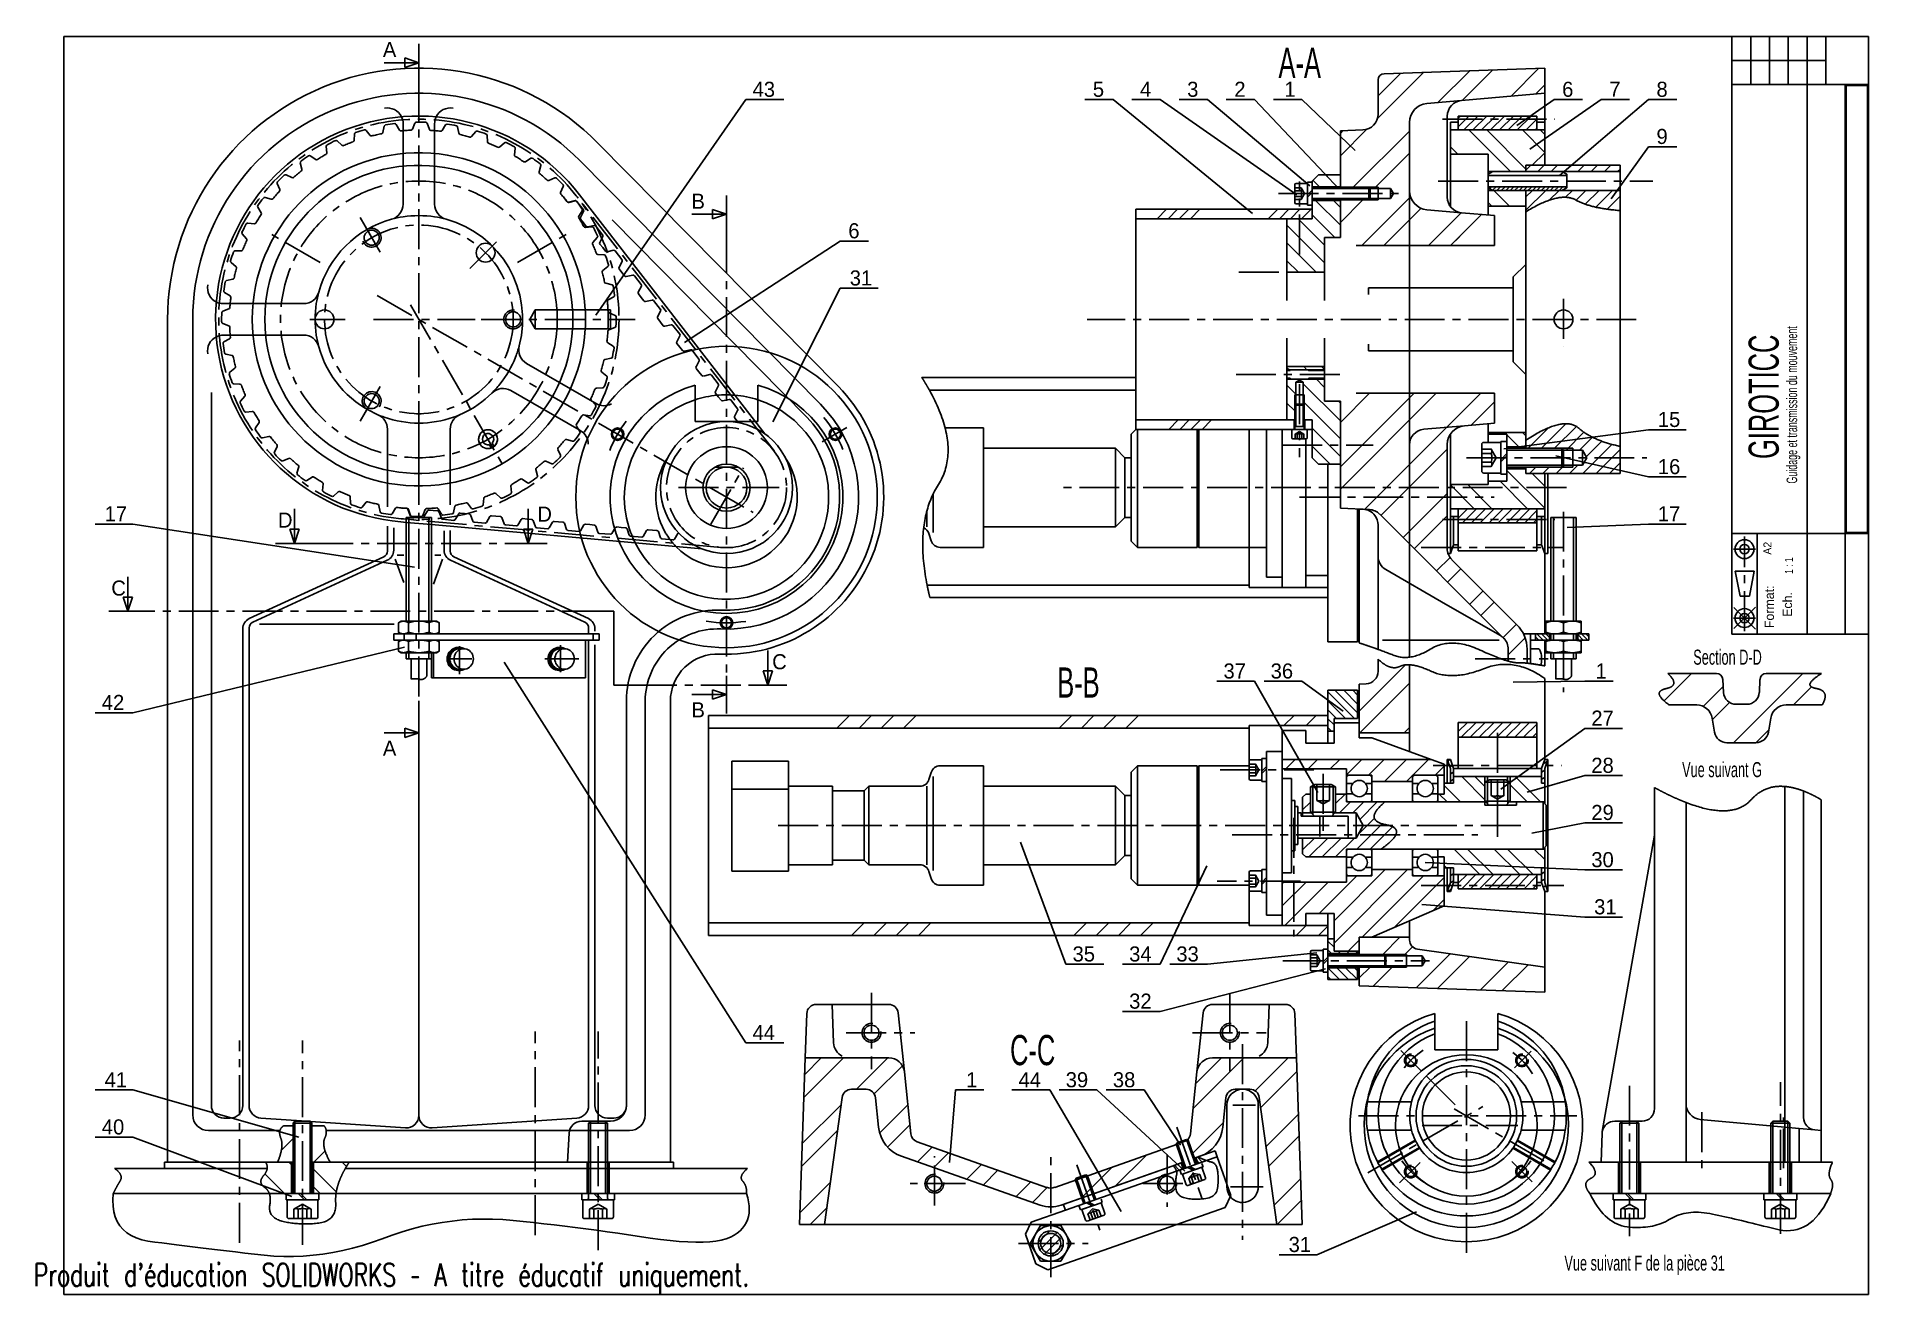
# Model space of a CAD drawing. Header units: millimetres. Extents: x 1 to 584, y 10 to 410.
import ezdxf

# ---------------------------------------------------------------- set-up
doc = ezdxf.new("R2010")
doc.units = ezdxf.units.MM
doc.linetypes.add('CENTERX2', pattern=[20.32, 12.7, -2.54, 2.54, -2.54])
for name, color, linetype in [('AXES', 179, 'Continuous'), ('COUPES', 179, 'Continuous'), ('FORMAT', 179, 'Continuous'), ('PIECE10', 179, 'Continuous'), ('PIECE19', 179, 'Continuous'), ('PIECE20', 179, 'Continuous'), ('PIECE21', 179, 'Continuous'), ('PIECE22', 179, 'Continuous'), ('PIECE23', 179, 'Continuous'), ('PIECE26', 179, 'Continuous'), ('PIECE27', 179, 'Continuous'), ('PIECE30', 179, 'Continuous'), ('PIECE31', 179, 'Continuous'), ('PIECE32', 179, 'Continuous'), ('PIECE33', 179, 'Continuous'), ('PIECE34', 179, 'Continuous'), ('PIECE35', 179, 'Continuous'), ('PIECE36', 179, 'Continuous'), ('PIECE37', 179, 'Continuous'), ('PIECE38', 179, 'Continuous'), ('PIECE39', 179, 'Continuous'), ('PIECE40', 179, 'Continuous'), ('PIECE41', 179, 'Continuous'), ('PIECE42', 179, 'Continuous'), ('PIECE43', 179, 'Continuous'), ('PIECE44', 179, 'Continuous'), ('PIECE45', 179, 'Continuous'), ('PIECE46', 179, 'Continuous'), ('PIECE8', 179, 'Continuous'), ('PIECE9', 179, 'Continuous'), ('PIECE_29_', 179, 'Continuous'), ('PIECE_31_', 179, 'Continuous'), ('PIECE_6_', 179, 'Continuous'), ('PIECE_7_', 179, 'Continuous'), ('PIECE_8_', 179, 'Continuous'), ('PIECE_9_', 179, 'Continuous'), ('REP╚RES', 179, 'Continuous')]:
    doc.layers.add(name, color=color, linetype=linetype)
doc.styles.add('SLDTEXTSTYLE0', font='TXT')
doc.styles.add('SLDTEXTSTYLE1', font='TXT', dxfattribs={"width": 0.630208})
doc.styles.add('SLDTEXTSTYLE2', font='TXT', dxfattribs={"width": 0.8})
doc.styles.add('SLDTEXTSTYLE3', font='TXT', dxfattribs={"width": 0.7, "bigfont": 'bigfont'})

msp = doc.modelspace()

# ---------------------------------------------------------------- texts
at = {"color": 7, "linetype": 'Continuous', "insert": (0, 20.27), "char_height": 7.266, "attachment_point": 1, "style": 'SLDTEXTSTYLE3'}
msp.add_mtext("Produit d'éducation SOLIDWORKS – A titre éducatif uniquement.", dxfattribs=at)
at = {"layer": 'AXES', "color": 7, "char_height": 4.8, "attachment_point": 1, "style": 'SLDTEXTSTYLE0'}
for insert in [(77.63, 259.07), (160.14, 260.97)]:
    msp.add_mtext('D', dxfattribs=dict(at, insert=insert))
at = {"layer": 'COUPES', "color": 7, "attachment_point": 1}
for s, insert, char_height, style in [('A', (111, 408.7), 4.8, 'SLDTEXTSTYLE0'), ('A-A', (395.89, 406.91), 9.6, 'SLDTEXTSTYLE1'), ('B', (209.16, 360.48), 4.8, 'SLDTEXTSTYLE0'), ('C', (24.62, 237.45), 4.8, 'SLDTEXTSTYLE0'), ('Section D-D', (527.8, 215.48), 4.8, 'SLDTEXTSTYLE1'), ('C', (234.83, 214.02), 4.8, 'SLDTEXTSTYLE0'), ('B-B', (325.51, 209.81), 9.6, 'SLDTEXTSTYLE1'), ('B', (209.16, 198.72), 4.8, 'SLDTEXTSTYLE0'), ('A', (111, 186.53), 4.8, 'SLDTEXTSTYLE0'), ('Vue suivant G', (524.26, 179.71), 4.8, 'SLDTEXTSTYLE1'), ('C-C', (310.5, 92.92), 9.6, 'SLDTEXTSTYLE1'), ('Vue suivant F de la pièce 31', (486.82, 22.78), 4.8, 'SLDTEXTSTYLE1')]:
    msp.add_mtext(s, dxfattribs=dict(at, insert=insert, char_height=char_height, style=style))
at = {"layer": 'FORMAT', "color": 7, "attachment_point": 1, "rotation": 90}
for s, insert, char_height, style in [('GIROTICC', (545.4, 276.1), 9.6, 'SLDTEXTSTYLE1'), ('Guidage et transmission du mouvement', (557.49, 268.27), 3.36, 'SLDTEXTSTYLE1'), ('A2', (550.14, 245.65), 2.52, 'SLDTEXTSTYLE0'), ('1 : 1', (556.96, 239.55), 2.52, 'SLDTEXTSTYLE2'), ('Format:', (550.53, 222.31), 2.943, 'SLDTEXTSTYLE0'), ('Ech.', (556.28, 225.9), 2.943, 'SLDTEXTSTYLE0')]:
    msp.add_mtext(s, dxfattribs=dict(at, insert=insert, char_height=char_height, style=style))
at = {"layer": 'REP╚RES', "color": 7, "char_height": 4.8, "attachment_point": 1, "style": 'SLDTEXTSTYLE0'}
for s, insert in [('43', (228.6, 396.08)), ('5', (336.83, 396.08)), ('4', (351.83, 396.08)), ('3', (366.83, 396.08)), ('2', (381.83, 396.08)), ('1', (397.73, 396.08)), ('6', (486.1, 396.08)), ('7', (501.1, 396.08)), ('8', (516.1, 396.08)), ('9', (516.1, 381.08)), ('6', (259.05, 351.08)), ('31', (259.5, 336.08)), ('15', (516.55, 291.08)), ('16', (516.55, 276.08)), ('17', (22.5, 261.08)), ('17', (516.55, 261.08)), ('37', (378.38, 211.08)), ('36', (393.38, 211.08)), ('1', (496.73, 211.08)), ('42', (21.6, 201.08)), ('27', (495.38, 196.08)), ('28', (495.38, 181.08)), ('29', (495.38, 166.08)), ('30', (495.38, 151.08)), ('31', (496.28, 136.08)), ('35', (330.38, 121.08)), ('34', (348.38, 121.08)), ('33', (363.38, 121.08)), ('32', (348.38, 106.08)), ('44', (228.6, 96.08)), ('41', (22.5, 81.08)), ('1', (296.55, 81.08)), ('44', (313.2, 81.08)), ('39', (328.2, 81.08)), ('38', (343.2, 81.08)), ('40', (21.6, 66.08)), ('31', (399.11, 28.69))]:
    msp.add_mtext(s, dxfattribs=dict(at, insert=insert))

# ---------------------------------------------------------------- linework, layer by layer
at = {"layer": 'AXES', "color": 7, "linetype": 'CENTERX2'}
for p, q in [((122.45, 396.14), (122.45, 194.98)), ((220.31, 347.93), (220.31, 207.17)), ((109.23, 328.13), (228.82, 259.09)), ((108.07, 320.5), (140.41, 320.5)), ((250.73, 281.56), (258.55, 286.07)), ((215.35, 255.4), (225.7, 273.33)), ((205.06, 267), (237.08, 267)), ((487.48, 267), (326.35, 267)), ((402.55, 264), (464.44, 264)), ((486.55, 259.34), (486.55, 201.94)), ((88.88, 249.27), (151.24, 249.27)), ((180.68, 227.65), (35.87, 227.65)), ((184.44, 222.46), (184.44, 211.23)), ((135.39, 216.61), (135.39, 207.7)), ((167.46, 216.86), (167.46, 208.29)), ((131.33, 212.5), (139.31, 212.5)), ((162.49, 212.5), (173.33, 212.5)), ((458.46, 212.5), (481.64, 212.5)), ((191.79, 204.21), (227.48, 204.21)), ((266.42, 106.37), (266.42, 81.99)), ((380.42, 106.09), (380.42, 81.45)), ((159.45, 29.3), (159.45, 94.07)), ((179.45, 24.51), (179.45, 94.07)), ((258.41, 93.63), (280.25, 93.63)), ((368.54, 93.63), (391.92, 93.63)), ((65.45, 26.8), (65.45, 91.16)), ((85.45, 26.17), (85.45, 91.16)), ((384.46, 90.01), (384.46, 27.72)), ((507.5, 76.79), (507.5, 28.98)), ((555.5, 29.72), (555.5, 77.93)), ((381.39, 70.63), (388.55, 70.63)), ((530.5, 68.33), (530.5, 49.74)), ((556.5, 50.51), (556.5, 66.64)), ((363.56, 63.59), (371.51, 41.02)), ((286.42, 38.73), (286.42, 54.33)), ((323.42, 15.93), (323.42, 54.2)), ((360.42, 54.88), (360.42, 38.31)), ((331.73, 51.61), (339.04, 30.84)), ((296.28, 45.63), (278.7, 45.63)), ((352.7, 45.63), (368.54, 45.63)), ((380.58, 44.63), (391.03, 44.63)), ((313.17, 26.63), (335.39, 26.63))]:
    msp.add_line(p, q, dxfattribs=at)
at = {"layer": 'AXES', "color": 7}
for p, q in [((82.88, 249.27), (82.88, 260.27)), ((157.24, 249.27), (157.24, 260.27)), ((82.88, 249.27), (81.38, 253.77)), ((81.38, 253.77), (84.38, 253.77)), ((84.38, 253.77), (82.88, 249.27)), ((157.24, 249.27), (155.74, 253.77)), ((155.74, 253.77), (158.74, 253.77)), ((158.74, 253.77), (157.24, 249.27)), ((76.88, 249.27), (88.88, 249.27)), ((151.24, 249.27), (163.24, 249.27)), ((180.68, 227.65), (184.44, 227.65)), ((184.44, 227.65), (184.44, 222.46)), ((184.44, 211.23), (184.44, 204.21)), ((184.44, 204.21), (191.79, 204.21))]:
    msp.add_line(p, q, dxfattribs=at)
for start, end in [(142.94661, 158.299), (22.17767, 39.21442), (260.74668, 278.75999)]:
    msp.add_arc((220.31, 264), 40, start, end, dxfattribs=at)
at = {"layer": 'COUPES', "color": 7}
for p, q in [((122.45, 396.14), (122.45, 408.14)), ((122.45, 402.14), (111.45, 402.14)), ((117.95, 400.64), (117.95, 403.64)), ((117.95, 403.64), (122.45, 402.14)), ((122.45, 402.14), (117.95, 400.64)), ((215.81, 352.43), (215.81, 355.43)), ((215.81, 355.43), (220.31, 353.93)), ((220.31, 347.93), (220.31, 359.93)), ((220.31, 353.93), (209.31, 353.93)), ((220.31, 353.93), (215.81, 352.43)), ((29.87, 227.65), (29.87, 238.65)), ((23.87, 227.65), (35.87, 227.65)), ((29.87, 227.65), (28.37, 232.15)), ((28.37, 232.15), (31.37, 232.15)), ((31.37, 232.15), (29.87, 227.65)), ((233.48, 204.21), (233.48, 215.21)), ((220.31, 195.17), (220.31, 207.17)), ((227.48, 204.21), (239.48, 204.21)), ((233.48, 204.21), (231.98, 208.71)), ((231.98, 208.71), (234.98, 208.71)), ((234.98, 208.71), (233.48, 204.21)), ((220.31, 201.17), (209.31, 201.17)), ((215.81, 199.67), (215.81, 202.67)), ((215.81, 202.67), (220.31, 201.17)), ((220.31, 201.17), (215.81, 199.67)), ((122.45, 182.98), (122.45, 194.98)), ((122.45, 188.98), (111.45, 188.98)), ((117.95, 187.48), (117.95, 190.48)), ((117.95, 190.48), (122.45, 188.98)), ((122.45, 188.98), (117.95, 187.48))]:
    msp.add_line(p, q, dxfattribs=at)
at = {"layer": 'FORMAT', "color": 7}
for p, q in [((9.5, 410.42), (9.5, 10.42)), ((583.5, 410.42), (9.5, 410.42)), ((540.1, 220.42), (540.1, 410.42)), ((546.08, 410.42), (546.08, 395.22)), ((552.06, 410.42), (552.06, 395.22)), ((558.04, 410.42), (558.04, 395.22)), ((564.02, 395.22), (564.02, 410.42)), ((570, 395.22), (570, 410.42)), ((583.5, 410.42), (583.5, 10.42)), ((540.1, 402.82), (570, 402.82)), ((540.1, 395.22), (570, 395.22)), ((564.02, 395.22), (564.02, 220.42)), ((583.5, 395.22), (570, 395.22)), ((576.1, 252.42), (576.1, 395.22)), ((576.4, 252.72), (576.4, 394.92)), ((576.4, 394.92), (583.2, 394.92)), ((583.2, 252.72), (583.2, 394.92)), ((583.5, 252.42), (540.1, 252.42)), ((548.1, 220.42), (548.1, 252.42)), ((576.1, 220.42), (576.1, 252.42)), ((576.4, 252.72), (583.2, 252.72)), ((547.18, 240.46), (541.18, 240.46)), ((541.18, 240.46), (542.68, 232.46)), ((545.68, 232.46), (547.18, 240.46)), ((547.57, 228.97), (540.76, 222.16)), ((547.57, 222.02), (540.76, 228.84)), ((542.68, 232.46), (545.68, 232.46)), ((583.5, 220.42), (540.1, 220.42)), ((9.5, 10.42), (583.5, 10.42))]:
    msp.add_line(p, q, dxfattribs=at)
at = {"layer": 'FORMAT', "color": 7, "linetype": 'CENTERX2'}
for p, q in [((544.1, 221.33), (544.1, 251.41)), ((540.59, 247.43), (547.58, 247.43)), ((540.59, 225.5), (547.58, 225.5))]:
    msp.add_line(p, q, dxfattribs=at)
at = {"layer": 'FORMAT', "color": 7}
for centre, radius in [((544.1, 247.43), 3), ((544.1, 247.43), 1.5), ((544.1, 225.5), 3), ((544.1, 225.5), 1.5)]:
    msp.add_circle(centre, radius, dxfattribs=at)
at = {"layer": 'PIECE10', "color": 7}
for p, q in [((406.55, 355.5), (350.55, 355.5)), ((350.55, 355.5), (350.55, 352.5)), ((357.26, 352.5), (360.26, 355.5)), ((360.8, 352.5), (363.8, 355.5)), ((364.33, 352.5), (367.33, 355.5)), ((367.87, 352.5), (370.87, 355.5)), ((392.62, 352.5), (395.62, 355.5)), ((396.15, 352.5), (399.15, 355.5)), ((399.69, 352.5), (402.69, 355.5)), ((403.22, 352.5), (406.22, 355.5)), ((406.55, 352.5), (406.55, 355.5)), ((353.55, 352.5), (350.55, 352.5)), ((350.55, 352.5), (350.55, 288.5)), ((406.55, 352.5), (353.55, 352.5)), ((353.55, 288.5), (350.55, 288.5)), ((350.55, 288.5), (350.55, 285.5)), ((350.55, 285.5), (400.85, 285.5)), ((353.55, 288.5), (400.85, 288.5)), ((360.97, 285.5), (363.97, 288.5)), ((364.51, 285.5), (367.51, 288.5)), ((368.04, 285.5), (371.04, 288.5)), ((371.58, 285.5), (374.58, 288.5)), ((400.85, 288.5), (400.85, 285.5)), ((400.85, 288.5), (401.05, 288.5)), ((404.05, 288.5), (404.25, 288.5)), ((404.25, 288.5), (406.55, 288.5)), ((404.25, 285.5), (404.25, 288.5)), ((404.25, 285.5), (406.55, 285.5)), ((406.55, 288.5), (406.55, 285.5))]:
    msp.add_line(p, q, dxfattribs=at)
at = {"layer": 'PIECE19', "color": 7}
for p, q in [((466.55, 281.7), (468.55, 281.7)), ((466.55, 281.7), (466.55, 275.85)), ((468.55, 277.85), (468.55, 281.7)), ((466.55, 275.85), (468.55, 277.85)), ((466.55, 275.15), (468.55, 277.15)), ((466.55, 275.85), (466.55, 275.15)), ((466.55, 275.15), (466.55, 271.3)), ((468.55, 277.15), (468.55, 277.85)), ((468.55, 271.3), (468.55, 277.15)), ((466.55, 271.3), (468.55, 271.3))]:
    msp.add_line(p, q, dxfattribs=at)
at = {"layer": 'PIECE20', "color": 7}
for p, q in [((460.55, 272.21), (460.55, 280.79)), ((461.15, 281.39), (466.55, 281.39)), ((466.55, 281.39), (466.55, 271.61)), ((460.55, 279.27), (463.55, 279.27)), ((460.55, 277.89), (463.55, 277.89)), ((460.55, 275.12), (463.55, 275.12)), ((463.55, 279.27), (465.15, 276.5)), ((463.55, 279.27), (463.56, 279.26)), ((463.56, 277.9), (463.55, 277.89)), ((463.55, 273.73), (465.15, 276.5)), ((463.55, 275.12), (463.56, 275.1)), ((463.56, 279.26), (463.57, 279.24)), ((463.57, 277.92), (463.56, 277.9)), ((463.56, 275.1), (463.57, 275.08)), ((463.57, 279.24), (463.58, 279.23)), ((463.58, 277.93), (463.57, 277.92)), ((463.57, 275.08), (463.58, 275.07)), ((463.58, 279.23), (463.59, 279.21)), ((463.59, 277.95), (463.58, 277.93)), ((463.58, 275.07), (463.59, 275.05)), ((463.59, 279.21), (463.6, 279.19)), ((463.6, 277.96), (463.59, 277.95)), ((463.59, 275.05), (463.6, 275.04)), ((463.6, 279.19), (463.61, 279.18)), ((463.61, 277.98), (463.6, 277.96)), ((463.6, 275.04), (463.61, 275.02)), ((463.61, 279.18), (463.62, 279.16)), ((463.62, 278), (463.61, 277.98)), ((463.61, 275.02), (463.62, 275.01)), ((463.62, 273.84), (463.61, 273.82)), ((463.62, 279.16), (463.62, 279.15)), ((463.62, 279.15), (463.63, 279.13)), ((463.63, 278.03), (463.62, 278.01)), ((463.62, 278.01), (463.62, 278)), ((463.62, 275.01), (463.62, 274.99)), ((463.62, 274.99), (463.63, 274.98)), ((463.63, 273.87), (463.62, 273.85)), ((463.62, 273.85), (463.62, 273.84)), ((463.63, 279.13), (463.64, 279.12)), ((463.64, 278.04), (463.63, 278.03)), ((463.63, 274.98), (463.64, 274.96)), ((463.64, 273.89), (463.63, 273.87)), ((463.64, 279.12), (463.65, 279.1)), ((463.65, 278.06), (463.64, 278.04)), ((463.64, 274.96), (463.65, 274.94)), ((463.65, 273.9), (463.64, 273.89)), ((463.65, 279.1), (463.65, 279.09)), ((463.65, 279.09), (463.66, 279.07)), ((463.66, 278.09), (463.65, 278.07)), ((463.65, 278.07), (463.65, 278.06)), ((463.65, 274.94), (463.65, 274.93)), ((463.65, 274.93), (463.66, 274.91)), ((463.66, 273.93), (463.65, 273.92)), ((463.65, 273.92), (463.65, 273.9)), ((463.66, 279.07), (463.67, 279.05)), ((463.67, 278.11), (463.66, 278.09)), ((463.66, 274.91), (463.67, 274.9)), ((463.67, 273.95), (463.66, 273.93)), ((463.67, 279.05), (463.67, 279.04)), ((463.67, 279.04), (463.68, 279.02)), ((463.68, 278.14), (463.67, 278.12)), ((463.67, 278.12), (463.67, 278.11)), ((463.67, 274.9), (463.67, 274.88)), ((463.67, 274.88), (463.68, 274.87)), ((463.68, 273.98), (463.67, 273.96)), ((463.67, 273.96), (463.67, 273.95)), ((463.68, 279.02), (463.69, 279.01)), ((463.69, 278.15), (463.68, 278.14)), ((463.68, 274.87), (463.69, 274.85)), ((463.69, 273.99), (463.68, 273.98)), ((463.69, 279.01), (463.69, 278.99)), ((463.69, 278.99), (463.7, 278.98)), ((463.7, 278.18), (463.69, 278.17)), ((463.69, 278.17), (463.69, 278.15)), ((463.69, 274.85), (463.69, 274.84)), ((463.69, 274.84), (463.7, 274.82)), ((463.7, 274.03), (463.69, 274.01)), ((463.69, 274.01), (463.69, 273.99)), ((463.7, 278.98), (463.7, 278.96)), ((463.7, 278.96), (463.71, 278.95)), ((463.71, 278.21), (463.7, 278.2)), ((463.7, 278.2), (463.7, 278.18)), ((463.7, 274.82), (463.7, 274.8)), ((463.7, 274.8), (463.71, 274.79)), ((463.71, 274.06), (463.7, 274.04)), ((463.7, 274.04), (463.7, 274.03)), ((463.71, 278.95), (463.71, 278.93)), ((463.71, 278.93), (463.72, 278.91)), ((463.72, 278.25), (463.71, 278.23)), ((463.71, 278.23), (463.71, 278.21)), ((463.71, 274.79), (463.71, 274.77)), ((463.71, 274.77), (463.72, 274.76)), ((463.72, 274.09), (463.71, 274.07)), ((463.71, 274.07), (463.71, 274.06)), ((463.72, 278.91), (463.72, 278.9)), ((463.72, 278.9), (463.73, 278.88)), ((463.73, 278.28), (463.72, 278.26)), ((463.72, 278.26), (463.72, 278.25)), ((463.72, 274.76), (463.72, 274.74)), ((463.72, 274.74), (463.73, 274.73)), ((463.73, 274.12), (463.72, 274.1)), ((463.72, 274.1), (463.72, 274.09)), ((463.73, 278.88), (463.73, 278.87)), ((463.73, 278.87), (463.73, 278.85)), ((463.73, 278.85), (463.74, 278.84)), ((463.74, 278.32), (463.73, 278.31)), ((463.73, 278.31), (463.73, 278.29)), ((463.73, 278.29), (463.73, 278.28)), ((463.73, 274.73), (463.73, 274.71)), ((463.73, 274.71), (463.73, 274.7)), ((463.73, 274.7), (463.74, 274.68)), ((463.74, 274.17), (463.73, 274.15)), ((463.73, 274.15), (463.73, 274.13)), ((463.73, 274.13), (463.73, 274.12)), ((463.74, 278.84), (463.74, 278.82)), ((463.74, 278.82), (463.75, 278.81)), ((463.75, 278.35), (463.74, 278.34)), ((463.74, 278.34), (463.74, 278.32)), ((463.74, 274.68), (463.74, 274.66)), ((463.74, 274.66), (463.75, 274.65)), ((463.75, 274.2), (463.74, 274.18)), ((463.74, 274.18), (463.74, 274.17)), ((463.75, 278.81), (463.75, 278.79)), ((463.75, 278.79), (463.75, 278.77)), ((463.75, 278.77), (463.75, 278.76)), ((463.75, 278.76), (463.76, 278.74)), ((463.76, 278.42), (463.75, 278.4)), ((463.75, 278.4), (463.75, 278.39)), ((463.75, 278.39), (463.75, 278.37)), ((463.75, 278.37), (463.75, 278.35)), ((463.75, 274.65), (463.75, 274.63)), ((463.75, 274.63), (463.75, 274.62)), ((463.75, 274.62), (463.75, 274.6)), ((463.75, 274.6), (463.76, 274.59)), ((463.76, 274.26), (463.75, 274.24)), ((463.75, 274.24), (463.75, 274.23)), ((463.75, 274.23), (463.75, 274.21)), ((463.75, 274.21), (463.75, 274.2)), ((463.76, 278.74), (463.76, 278.73)), ((463.76, 278.73), (463.76, 278.71)), ((463.76, 278.71), (463.76, 278.7)), ((463.76, 278.7), (463.76, 278.68)), ((463.76, 278.68), (463.76, 278.67)), ((463.76, 278.67), (463.77, 278.65)), ((463.77, 278.51), (463.76, 278.49)), ((463.76, 278.49), (463.76, 278.48)), ((463.76, 278.48), (463.76, 278.46)), ((463.76, 278.46), (463.76, 278.45)), ((463.76, 278.45), (463.76, 278.43)), ((463.76, 278.43), (463.76, 278.42)), ((463.76, 274.59), (463.76, 274.57)), ((463.76, 274.57), (463.76, 274.56)), ((463.76, 274.56), (463.76, 274.54)), ((463.76, 274.54), (463.76, 274.52)), ((463.76, 274.52), (463.76, 274.51)), ((463.76, 274.51), (463.77, 274.49)), ((463.77, 274.35), (463.76, 274.34)), ((463.76, 274.34), (463.76, 274.32)), ((463.76, 274.32), (463.76, 274.31)), ((463.76, 274.31), (463.76, 274.29)), ((463.76, 274.29), (463.76, 274.28)), ((463.76, 274.28), (463.76, 274.26)), ((463.77, 278.65), (463.77, 278.63)), ((463.77, 278.63), (463.77, 278.62)), ((463.77, 278.62), (463.77, 278.6)), ((463.77, 278.6), (463.77, 278.59)), ((463.77, 278.59), (463.77, 278.57)), ((463.77, 278.57), (463.77, 278.56)), ((463.77, 278.56), (463.77, 278.54)), ((463.77, 278.54), (463.77, 278.53)), ((463.77, 278.53), (463.77, 278.51)), ((463.77, 274.49), (463.77, 274.48)), ((463.77, 274.48), (463.77, 274.46)), ((463.77, 274.46), (463.77, 274.45)), ((463.77, 274.45), (463.77, 274.43)), ((463.77, 274.43), (463.77, 274.42)), ((463.77, 274.42), (463.77, 274.4)), ((463.77, 274.4), (463.77, 274.38)), ((463.77, 274.38), (463.77, 274.37)), ((463.77, 274.37), (463.77, 274.35)), ((468.55, 279.5), (485.95, 279.5)), ((486.55, 278.9), (468.55, 278.9)), ((486.55, 274.1), (468.55, 274.1)), ((485.95, 279.5), (486.55, 278.9)), ((485.95, 279.5), (485.95, 273.5)), ((486.55, 274.1), (485.95, 273.5)), ((486.55, 278.9), (486.55, 274.1)), ((460.55, 273.73), (463.55, 273.73)), ((466.55, 271.61), (461.15, 271.61)), ((463.56, 273.75), (463.55, 273.73)), ((463.57, 273.76), (463.56, 273.75)), ((463.58, 273.78), (463.57, 273.76)), ((463.59, 273.79), (463.58, 273.78)), ((463.6, 273.81), (463.59, 273.79)), ((463.61, 273.82), (463.6, 273.81)), ((485.95, 273.5), (468.55, 273.5))]:
    msp.add_line(p, q, dxfattribs=at)
for centre, radius, start, end in [((461.15, 280.79), 0.6, 90, 180), ((459.18, 276.5), 4.59, 0, 17.58795), ((459.18, 276.5), 4.59, 342.41205, 0), ((461.15, 272.21), 0.6, 180, 270)]:
    msp.add_arc(centre, radius, start, end, dxfattribs=at)
at = {"layer": 'PIECE21', "color": 7}
for p, q in [((401.35, 293.5), (401.05, 293.2)), ((404.05, 293.2), (401.05, 293.2)), ((401.05, 293.2), (401.05, 285.8)), ((403.75, 293.5), (401.35, 293.5)), ((401.35, 293.5), (401.35, 286.48)), ((404.05, 293.2), (403.75, 293.5)), ((403.75, 293.5), (403.75, 286.48)), ((404.05, 285.8), (404.05, 293.2)), ((405, 285.5), (400.11, 285.5)), ((400.11, 285.5), (400.11, 282.8)), ((404.05, 286.48), (401.05, 286.48)), ((405, 282.8), (405, 285.5)), ((400.41, 282.5), (404.7, 282.5)), ((401.17, 284), (402.55, 284.8)), ((401.18, 284.01), (401.17, 284)), ((401.17, 282.5), (401.17, 284)), ((401.19, 284.02), (401.18, 284.01)), ((401.18, 284.01), (401.18, 284.01)), ((401.2, 284.02), (401.19, 284.02)), ((401.21, 284.02), (401.2, 284.02)), ((401.22, 284.03), (401.21, 284.03)), ((401.21, 284.03), (401.21, 284.02)), ((401.23, 284.04), (401.22, 284.03)), ((401.24, 284.04), (401.23, 284.04)), ((401.25, 284.04), (401.24, 284.04)), ((401.26, 284.05), (401.25, 284.05)), ((401.25, 284.05), (401.25, 284.04)), ((401.27, 284.05), (401.26, 284.05)), ((401.28, 284.06), (401.27, 284.05)), ((401.29, 284.06), (401.28, 284.06)), ((401.28, 284.06), (401.28, 284.06)), ((401.3, 284.07), (401.29, 284.06)), ((401.31, 284.07), (401.3, 284.07)), ((401.32, 284.07), (401.31, 284.07)), ((401.33, 284.08), (401.32, 284.08)), ((401.32, 284.08), (401.32, 284.07)), ((401.34, 284.08), (401.33, 284.08)), ((401.35, 284.08), (401.34, 284.08)), ((401.36, 284.09), (401.35, 284.09)), ((401.35, 284.09), (401.35, 284.08)), ((401.37, 284.09), (401.36, 284.09)), ((401.38, 284.09), (401.37, 284.09)), ((401.39, 284.09), (401.38, 284.09)), ((401.4, 284.1), (401.39, 284.1)), ((401.39, 284.1), (401.39, 284.09)), ((401.41, 284.1), (401.4, 284.1)), ((401.42, 284.1), (401.41, 284.1)), ((401.43, 284.1), (401.42, 284.1)), ((401.42, 284.1), (401.42, 284.1)), ((401.44, 284.1), (401.43, 284.1)), ((401.45, 284.1), (401.44, 284.1)), ((401.46, 284.11), (401.45, 284.1)), ((401.47, 284.11), (401.46, 284.11)), ((401.46, 284.11), (401.46, 284.11)), ((401.48, 284.11), (401.47, 284.11)), ((401.49, 284.11), (401.48, 284.11)), ((401.5, 284.11), (401.49, 284.11)), ((401.49, 284.11), (401.49, 284.11)), ((401.51, 284.11), (401.5, 284.11)), ((401.52, 284.11), (401.51, 284.11)), ((401.53, 284.11), (401.52, 284.11)), ((401.54, 284.11), (401.53, 284.11)), ((401.53, 284.11), (401.53, 284.11)), ((401.55, 284.11), (401.54, 284.11)), ((401.56, 284.11), (401.55, 284.11)), ((401.57, 284.11), (401.56, 284.11)), ((401.58, 284.1), (401.57, 284.11)), ((401.57, 284.11), (401.57, 284.11)), ((401.59, 284.1), (401.58, 284.1)), ((401.6, 284.1), (401.59, 284.1)), ((401.61, 284.1), (401.6, 284.1)), ((401.6, 284.1), (401.6, 284.1)), ((401.62, 284.1), (401.61, 284.1)), ((401.63, 284.1), (401.62, 284.1)), ((401.64, 284.1), (401.63, 284.1)), ((401.64, 284.09), (401.64, 284.1)), ((401.65, 284.09), (401.64, 284.09)), ((401.66, 284.09), (401.65, 284.09)), ((401.67, 284.09), (401.66, 284.09)), ((401.68, 284.08), (401.67, 284.09)), ((401.67, 284.09), (401.67, 284.09)), ((401.69, 284.08), (401.68, 284.08)), ((401.7, 284.08), (401.69, 284.08)), ((401.71, 284.08), (401.7, 284.08)), ((401.71, 284.07), (401.71, 284.08)), ((401.72, 284.07), (401.71, 284.07)), ((401.73, 284.07), (401.72, 284.07)), ((401.74, 284.06), (401.73, 284.07)), ((401.75, 284.06), (401.74, 284.06)), ((401.74, 284.06), (401.74, 284.06)), ((401.76, 284.05), (401.75, 284.06)), ((401.77, 284.05), (401.76, 284.05)), ((401.78, 284.05), (401.77, 284.05)), ((401.78, 284.04), (401.78, 284.05)), ((401.79, 284.04), (401.78, 284.04)), ((401.8, 284.04), (401.79, 284.04)), ((401.81, 284.03), (401.8, 284.04)), ((401.82, 284.02), (401.81, 284.03)), ((401.81, 284.03), (401.81, 284.03)), ((401.83, 284.02), (401.82, 284.02)), ((401.84, 284.02), (401.83, 284.02)), ((401.85, 284.01), (401.84, 284.02)), ((401.86, 284), (401.85, 284.01)), ((401.85, 284.01), (401.85, 284.01)), ((401.86, 282.5), (401.86, 284)), ((403.94, 284), (402.55, 284.8)), ((403.26, 284.01), (403.25, 284.01)), ((403.25, 284.01), (403.25, 284)), ((403.25, 282.5), (403.25, 284)), ((403.27, 284.02), (403.26, 284.01)), ((403.28, 284.02), (403.27, 284.02)), ((403.29, 284.02), (403.28, 284.02)), ((403.3, 284.03), (403.29, 284.03)), ((403.29, 284.03), (403.29, 284.02)), ((403.31, 284.04), (403.3, 284.03)), ((403.32, 284.04), (403.31, 284.04)), ((403.33, 284.05), (403.32, 284.04)), ((403.32, 284.04), (403.32, 284.04)), ((403.34, 284.05), (403.33, 284.05)), ((403.35, 284.05), (403.34, 284.05)), ((403.36, 284.06), (403.35, 284.05)), ((403.37, 284.06), (403.36, 284.06)), ((403.36, 284.06), (403.36, 284.06)), ((403.38, 284.07), (403.37, 284.06)), ((403.39, 284.07), (403.38, 284.07)), ((403.4, 284.08), (403.39, 284.07)), ((403.39, 284.07), (403.39, 284.07)), ((403.41, 284.08), (403.4, 284.08)), ((403.42, 284.08), (403.41, 284.08)), ((403.43, 284.08), (403.42, 284.08)), ((403.44, 284.09), (403.43, 284.09)), ((403.43, 284.09), (403.43, 284.08)), ((403.45, 284.09), (403.44, 284.09)), ((403.46, 284.09), (403.45, 284.09)), ((403.47, 284.1), (403.46, 284.09)), ((403.46, 284.09), (403.46, 284.09)), ((403.48, 284.1), (403.47, 284.1)), ((403.49, 284.1), (403.48, 284.1)), ((403.5, 284.1), (403.49, 284.1)), ((403.51, 284.1), (403.5, 284.1)), ((403.5, 284.1), (403.5, 284.1)), ((403.52, 284.1), (403.51, 284.1)), ((403.53, 284.1), (403.52, 284.1)), ((403.54, 284.11), (403.53, 284.11)), ((403.53, 284.11), (403.53, 284.1)), ((403.55, 284.11), (403.54, 284.11)), ((403.56, 284.11), (403.55, 284.11)), ((403.57, 284.11), (403.56, 284.11)), ((403.58, 284.11), (403.57, 284.11)), ((403.57, 284.11), (403.57, 284.11)), ((403.59, 284.11), (403.58, 284.11)), ((403.6, 284.11), (403.59, 284.11)), ((403.61, 284.11), (403.6, 284.11)), ((403.6, 284.11), (403.6, 284.11)), ((403.62, 284.11), (403.61, 284.11)), ((403.63, 284.11), (403.62, 284.11)), ((403.64, 284.11), (403.63, 284.11)), ((403.65, 284.11), (403.64, 284.11)), ((403.64, 284.11), (403.64, 284.11)), ((403.66, 284.1), (403.65, 284.11)), ((403.67, 284.1), (403.66, 284.1)), ((403.68, 284.1), (403.67, 284.1)), ((403.67, 284.1), (403.67, 284.1)), ((403.69, 284.1), (403.68, 284.1)), ((403.7, 284.1), (403.69, 284.1)), ((403.71, 284.1), (403.7, 284.1)), ((403.72, 284.09), (403.71, 284.1)), ((403.71, 284.1), (403.71, 284.1)), ((403.73, 284.09), (403.72, 284.09)), ((403.74, 284.09), (403.73, 284.09)), ((403.75, 284.09), (403.74, 284.09)), ((403.74, 284.09), (403.74, 284.09)), ((403.76, 284.08), (403.75, 284.09)), ((403.77, 284.08), (403.76, 284.08)), ((403.78, 284.08), (403.77, 284.08)), ((403.79, 284.07), (403.78, 284.08)), ((403.78, 284.08), (403.78, 284.08)), ((403.8, 284.07), (403.79, 284.07)), ((403.81, 284.07), (403.8, 284.07)), ((403.81, 284.06), (403.81, 284.07)), ((403.82, 284.06), (403.81, 284.06)), ((403.83, 284.06), (403.82, 284.06)), ((403.84, 284.05), (403.83, 284.06)), ((403.85, 284.05), (403.84, 284.05)), ((403.86, 284.04), (403.85, 284.05)), ((403.85, 284.05), (403.85, 284.05)), ((403.87, 284.04), (403.86, 284.04)), ((403.88, 284.04), (403.87, 284.04)), ((403.88, 284.03), (403.88, 284.04)), ((403.89, 284.03), (403.88, 284.03)), ((403.9, 284.02), (403.89, 284.03)), ((403.91, 284.02), (403.9, 284.02)), ((403.92, 284.02), (403.91, 284.02)), ((403.92, 284.01), (403.92, 284.02)), ((403.93, 284.01), (403.92, 284.01)), ((403.94, 284), (403.93, 284.01)), ((403.94, 282.5), (403.94, 284))]:
    msp.add_line(p, q, dxfattribs=at)
for centre, radius, start, end in [((400.75, 285.8), 0.3, 270, 0), ((404.35, 285.8), 0.3, 180, 270), ((400.41, 282.8), 0.3, 180, 270), ((402.55, 281.82), 2.29, 90, 107.58795), ((402.55, 281.82), 2.29, 72.41205, 90), ((404.7, 282.8), 0.3, 270, 0)]:
    msp.add_arc(centre, radius, start, end, dxfattribs=at)
at = {"layer": 'PIECE22', "color": 7}
for p, q in [((405.05, 364.15), (406.55, 364.15)), ((405.05, 364.15), (405.05, 360.1)), ((405.05, 360.1), (406.55, 361.6)), ((406.55, 361.6), (406.55, 364.15)), ((406.55, 360.9), (406.55, 361.6)), ((406.55, 360.9), (405.05, 359.4)), ((405.05, 360.1), (405.05, 359.4)), ((405.05, 359.4), (405.05, 356.85)), ((405.05, 356.85), (406.55, 356.85)), ((406.55, 356.85), (406.55, 360.9))]:
    msp.add_line(p, q, dxfattribs=at)
at = {"layer": 'PIECE23', "color": 7}
for p, q in [((401.05, 363.36), (401.05, 357.64)), ((401.05, 362.35), (403.05, 362.35)), ((401.05, 361.43), (403.05, 361.43)), ((405.05, 363.76), (401.45, 363.76)), ((403.05, 362.35), (404.12, 360.5)), ((403.06, 362.34), (403.05, 362.35)), ((403.05, 361.43), (403.06, 361.44)), ((403.07, 362.33), (403.06, 362.34)), ((403.06, 361.44), (403.07, 361.45)), ((403.07, 362.32), (403.07, 362.33)), ((403.08, 362.31), (403.07, 362.32)), ((403.07, 361.46), (403.08, 361.47)), ((403.07, 361.45), (403.07, 361.46)), ((403.08, 362.3), (403.08, 362.31)), ((403.09, 362.29), (403.08, 362.3)), ((403.08, 361.48), (403.09, 361.49)), ((403.08, 361.47), (403.08, 361.48)), ((403.1, 362.28), (403.09, 362.29)), ((403.09, 361.49), (403.1, 361.5)), ((403.1, 362.27), (403.1, 362.28)), ((403.11, 362.26), (403.1, 362.27)), ((403.1, 361.51), (403.11, 361.52)), ((403.1, 361.5), (403.1, 361.51)), ((403.11, 362.25), (403.11, 362.26)), ((403.12, 362.23), (403.11, 362.25)), ((403.11, 361.53), (403.12, 361.54)), ((403.11, 361.52), (403.11, 361.53)), ((403.12, 362.22), (403.12, 362.23)), ((403.12, 362.21), (403.12, 362.22)), ((403.13, 362.2), (403.12, 362.21)), ((403.12, 361.56), (403.13, 361.57)), ((403.12, 361.55), (403.12, 361.56)), ((403.12, 361.54), (403.12, 361.55)), ((403.13, 362.19), (403.13, 362.2)), ((403.14, 362.18), (403.13, 362.19)), ((403.13, 361.58), (403.14, 361.59)), ((403.13, 361.57), (403.13, 361.58)), ((403.14, 362.17), (403.14, 362.18)), ((403.15, 362.16), (403.14, 362.17)), ((403.14, 361.6), (403.15, 361.61)), ((403.14, 361.59), (403.14, 361.6)), ((403.15, 362.15), (403.15, 362.16)), ((403.15, 362.14), (403.15, 362.15)), ((403.16, 362.13), (403.15, 362.14)), ((403.15, 361.63), (403.16, 361.64)), ((403.15, 361.62), (403.15, 361.63)), ((403.15, 361.61), (403.15, 361.62)), ((403.16, 362.12), (403.16, 362.13)), ((403.16, 362.11), (403.16, 362.12)), ((403.17, 362.1), (403.16, 362.11)), ((403.16, 361.66), (403.17, 361.67)), ((403.16, 361.65), (403.16, 361.66)), ((403.16, 361.64), (403.16, 361.65)), ((403.17, 362.09), (403.17, 362.1)), ((403.17, 362.08), (403.17, 362.09)), ((403.17, 362.07), (403.17, 362.08)), ((403.18, 362.06), (403.17, 362.07)), ((403.17, 361.71), (403.18, 361.72)), ((403.17, 361.7), (403.17, 361.71)), ((403.17, 361.68), (403.17, 361.7)), ((403.17, 361.67), (403.17, 361.68)), ((403.18, 362.05), (403.18, 362.06)), ((403.18, 362.04), (403.18, 362.05)), ((403.18, 362.03), (403.18, 362.04)), ((403.19, 362.02), (403.18, 362.03)), ((403.18, 361.75), (403.19, 361.76)), ((403.18, 361.74), (403.18, 361.75)), ((403.18, 361.73), (403.18, 361.74)), ((403.18, 361.72), (403.18, 361.73)), ((403.19, 362.01), (403.19, 362.02)), ((403.19, 362), (403.19, 362.01)), ((403.19, 361.99), (403.19, 362)), ((403.19, 361.98), (403.19, 361.99)), ((403.19, 361.96), (403.19, 361.98)), ((403.19, 361.95), (403.19, 361.96)), ((403.19, 361.94), (403.19, 361.95)), ((403.2, 361.93), (403.19, 361.94)), ((403.19, 361.83), (403.2, 361.84)), ((403.19, 361.82), (403.19, 361.83)), ((403.19, 361.81), (403.19, 361.82)), ((403.19, 361.8), (403.19, 361.81)), ((403.19, 361.79), (403.19, 361.8)), ((403.19, 361.78), (403.19, 361.79)), ((403.19, 361.77), (403.19, 361.78)), ((403.19, 361.76), (403.19, 361.77)), ((403.2, 361.92), (403.2, 361.93)), ((403.2, 361.91), (403.2, 361.92)), ((403.2, 361.9), (403.2, 361.91)), ((403.2, 361.89), (403.2, 361.9)), ((403.2, 361.88), (403.2, 361.89)), ((403.2, 361.87), (403.2, 361.88)), ((403.2, 361.86), (403.2, 361.87)), ((403.2, 361.85), (403.2, 361.86)), ((403.2, 361.84), (403.2, 361.85)), ((405.05, 357.24), (405.05, 363.76)), ((424.65, 362.5), (406.55, 362.5)), ((425.05, 362.1), (406.55, 362.1)), ((425.05, 362.1), (424.65, 362.5)), ((424.65, 358.5), (424.65, 362.5)), ((425.05, 358.9), (425.05, 362.1)), ((401.05, 359.58), (403.05, 359.58)), ((401.05, 358.65), (403.05, 358.65)), ((401.45, 357.24), (405.05, 357.24)), ((403.05, 358.65), (404.12, 360.5)), ((403.06, 359.57), (403.05, 359.58)), ((403.05, 358.65), (403.06, 358.66)), ((403.07, 359.56), (403.06, 359.57)), ((403.06, 358.66), (403.07, 358.67)), ((403.07, 359.55), (403.07, 359.56)), ((403.08, 359.54), (403.07, 359.55)), ((403.07, 358.69), (403.08, 358.7)), ((403.07, 358.67), (403.07, 358.69)), ((403.08, 359.53), (403.08, 359.54)), ((403.09, 359.52), (403.08, 359.53)), ((403.08, 358.71), (403.09, 358.72)), ((403.08, 358.7), (403.08, 358.71)), ((403.1, 359.5), (403.09, 359.52)), ((403.09, 358.72), (403.1, 358.73)), ((403.1, 359.49), (403.1, 359.5)), ((403.11, 359.48), (403.1, 359.49)), ((403.1, 358.74), (403.11, 358.75)), ((403.1, 358.73), (403.1, 358.74)), ((403.11, 359.47), (403.11, 359.48)), ((403.12, 359.46), (403.11, 359.47)), ((403.11, 358.76), (403.12, 358.77)), ((403.11, 358.75), (403.11, 358.76)), ((403.12, 359.45), (403.12, 359.46)), ((403.12, 359.44), (403.12, 359.45)), ((403.13, 359.43), (403.12, 359.44)), ((403.12, 358.79), (403.13, 358.8)), ((403.12, 358.78), (403.12, 358.79)), ((403.12, 358.77), (403.12, 358.78)), ((403.13, 359.42), (403.13, 359.43)), ((403.14, 359.41), (403.13, 359.42)), ((403.13, 358.81), (403.14, 358.82)), ((403.13, 358.8), (403.13, 358.81)), ((403.14, 359.4), (403.14, 359.41)), ((403.15, 359.39), (403.14, 359.4)), ((403.14, 358.83), (403.15, 358.84)), ((403.14, 358.82), (403.14, 358.83)), ((403.15, 359.38), (403.15, 359.39)), ((403.15, 359.37), (403.15, 359.38)), ((403.16, 359.36), (403.15, 359.37)), ((403.15, 358.86), (403.16, 358.87)), ((403.15, 358.85), (403.15, 358.86)), ((403.15, 358.84), (403.15, 358.85)), ((403.16, 359.35), (403.16, 359.36)), ((403.16, 359.34), (403.16, 359.35)), ((403.17, 359.33), (403.16, 359.34)), ((403.16, 358.89), (403.17, 358.9)), ((403.16, 358.88), (403.16, 358.89)), ((403.16, 358.87), (403.16, 358.88)), ((403.17, 359.32), (403.17, 359.33)), ((403.17, 359.31), (403.17, 359.32)), ((403.17, 359.3), (403.17, 359.31)), ((403.18, 359.29), (403.17, 359.3)), ((403.17, 358.93), (403.18, 358.94)), ((403.17, 358.92), (403.17, 358.93)), ((403.17, 358.91), (403.17, 358.92)), ((403.17, 358.9), (403.17, 358.91)), ((403.18, 359.28), (403.18, 359.29)), ((403.18, 359.27), (403.18, 359.28)), ((403.18, 359.26), (403.18, 359.27)), ((403.19, 359.25), (403.18, 359.26)), ((403.18, 358.98), (403.19, 358.99)), ((403.18, 358.97), (403.18, 358.98)), ((403.18, 358.95), (403.18, 358.97)), ((403.18, 358.94), (403.18, 358.95)), ((403.19, 359.24), (403.19, 359.25)), ((403.19, 359.22), (403.19, 359.24)), ((403.19, 359.21), (403.19, 359.22)), ((403.19, 359.2), (403.19, 359.21)), ((403.19, 359.19), (403.19, 359.2)), ((403.19, 359.18), (403.19, 359.19)), ((403.19, 359.17), (403.19, 359.18)), ((403.2, 359.16), (403.19, 359.17)), ((403.19, 359.06), (403.2, 359.07)), ((403.19, 359.05), (403.19, 359.06)), ((403.19, 359.04), (403.19, 359.05)), ((403.19, 359.03), (403.19, 359.04)), ((403.19, 359.02), (403.19, 359.03)), ((403.19, 359.01), (403.19, 359.02)), ((403.19, 359), (403.19, 359.01)), ((403.19, 358.99), (403.19, 359)), ((403.2, 359.15), (403.2, 359.16)), ((403.2, 359.14), (403.2, 359.15)), ((403.2, 359.13), (403.2, 359.14)), ((403.2, 359.12), (403.2, 359.13)), ((403.2, 359.11), (403.2, 359.12)), ((403.2, 359.1), (403.2, 359.11)), ((403.2, 359.09), (403.2, 359.1)), ((403.2, 359.08), (403.2, 359.09)), ((403.2, 359.07), (403.2, 359.08)), ((425.05, 358.9), (406.55, 358.9)), ((406.55, 358.5), (424.65, 358.5)), ((424.65, 358.5), (425.05, 358.9))]:
    msp.add_line(p, q, dxfattribs=at)
for centre, radius, start, end in [((401.45, 363.36), 0.4, 90, 180), ((400.14, 360.5), 3.06, 0, 17.58795), ((401.45, 357.64), 0.4, 180, 270), ((400.14, 360.5), 3.06, 342.41205, 0)]:
    msp.add_arc(centre, radius, start, end, dxfattribs=at)
at = {"layer": 'PIECE26', "color": 7}
for p, q in [((481.55, 267), (481.55, 271.5)), ((481.55, 246), (481.55, 267)), ((450.55, 257.78), (450.55, 246)), ((451.55, 257.78), (451.55, 248.83)), ((479.55, 248.83), (479.55, 257.78)), ((480.55, 246), (480.55, 257.78)), ((450.55, 246), (449.55, 246)), ((451.55, 248.83), (450.55, 246)), ((451.55, 248.83), (453.05, 248.83)), ((478.05, 248.83), (479.55, 248.83)), ((479.55, 248.83), (480.55, 246)), ((480.55, 246), (481.55, 246)), ((450.55, 180.53), (449.55, 180.53)), ((449.55, 180.53), (450.55, 177.71)), ((449.55, 180.53), (449.55, 173.03)), ((449.71, 180.1), (450.46, 180.53)), ((450.39, 178.18), (451.22, 178.66)), ((451.55, 177.71), (450.55, 180.53)), ((450.55, 173.03), (450.55, 177.71)), ((450.55, 175.97), (451.55, 176.54)), ((451.55, 177.71), (451.55, 175.13)), ((451.55, 177.71), (479.55, 177.71)), ((451.55, 175.13), (451.55, 173.03)), ((451.55, 175.13), (462.35, 175.13)), ((454.14, 175.13), (461.55, 167.72)), ((458.38, 175.13), (461.55, 171.96)), ((461.55, 175.13), (461.55, 173.33)), ((462.35, 175.13), (462.35, 173.73)), ((462.35, 175.13), (468.75, 175.13)), ((468.75, 173.73), (468.75, 175.13)), ((468.75, 175.13), (479.55, 175.13)), ((469.55, 173.33), (469.55, 175.13)), ((471.11, 175.13), (479.21, 167.03)), ((479.55, 177.71), (480.55, 180.53)), ((479.55, 175.13), (479.55, 177.71)), ((479.55, 176.54), (480.55, 177.12)), ((479.55, 175.13), (479.55, 173.03)), ((479.55, 174.24), (480.55, 174.81)), ((480.06, 179.15), (481.32, 179.87)), ((480.55, 180.53), (481.55, 180.53)), ((481.55, 180.53), (480.55, 177.71)), ((480.55, 173.03), (480.55, 177.71)), ((481.55, 180.53), (481.55, 159.53)), ((446.55, 167.03), (446.55, 169.53)), ((446.55, 169.53), (448.55, 169.53)), ((447.01, 169.53), (449.51, 167.03)), ((448.55, 169.53), (448.55, 173.03)), ((449.55, 173.03), (448.55, 173.03)), ((448.55, 172.23), (453.75, 167.03)), ((450.55, 173.03), (449.55, 173.03)), ((450.55, 173.66), (451.55, 174.24)), ((451.55, 173.03), (450.55, 173.03)), ((462.35, 173.73), (461.55, 173.33)), ((461.55, 173.33), (461.55, 167.03)), ((469.55, 173.33), (468.75, 173.73)), ((469.55, 167.03), (469.55, 173.33)), ((469.55, 172.44), (474.96, 167.03)), ((479.55, 173.03), (480.55, 173.03)), ((480.55, 173.03), (480.55, 167.03)), ((446.55, 167.03), (461.55, 167.03)), ((469.55, 167.03), (480.55, 167.03)), ((480.55, 167.03), (480.55, 166.53)), ((481.55, 138.53), (481.55, 159.53)), ((446.55, 152.03), (446.55, 149.53)), ((446.55, 152.03), (480.55, 152.03)), ((451.78, 152.03), (459.88, 143.94)), ((456.02, 152.03), (464.12, 143.94)), ((464.51, 152.03), (472.61, 143.94)), ((468.75, 152.03), (476.85, 143.94)), ((477.23, 152.03), (480.55, 148.72)), ((480.55, 152.53), (480.55, 152.03)), ((480.55, 152.03), (480.55, 146.03)), ((446.55, 149.53), (448.55, 149.53)), ((448.55, 149.53), (448.55, 146.03)), ((448.55, 146.77), (449.29, 146.03)), ((448.55, 146.03), (450.55, 146.03)), ((449.55, 138.53), (449.55, 146.03)), ((450.55, 146.03), (450.55, 141.36)), ((450.55, 146.03), (451.55, 146.03)), ((450.55, 145.95), (450.71, 146.03)), ((451.55, 146.03), (451.55, 143.94)), ((479.55, 146.03), (479.55, 143.94)), ((479.55, 146.03), (480.55, 146.03)), ((480.55, 146.03), (480.55, 141.36)), ((449.55, 138.53), (450.55, 141.36)), ((450.54, 141.32), (451.55, 141.9)), ((450.55, 143.64), (451.55, 144.21)), ((451.55, 141.36), (450.55, 138.53)), ((451.55, 143.94), (451.55, 141.36)), ((451.55, 143.94), (479.55, 143.94)), ((451.55, 141.36), (453.05, 141.36)), ((478.05, 141.36), (479.55, 141.36)), ((479.55, 144.21), (480.55, 144.79)), ((479.55, 143.94), (479.55, 141.36)), ((479.55, 141.9), (480.55, 142.48)), ((479.55, 141.36), (480.55, 138.53)), ((480.07, 139.89), (480.9, 140.37)), ((481.55, 138.53), (480.55, 141.36)), ((450.55, 138.53), (449.55, 138.53)), ((449.72, 138.53), (450.77, 139.14)), ((480.55, 138.53), (481.55, 138.53))]:
    msp.add_line(p, q, dxfattribs=at)
at = {"layer": 'PIECE26', "color": 7, "linetype": 'CENTERX2'}
for p, q in [((441.26, 247.9), (486.64, 247.9)), ((445.1, 178.63), (485.91, 178.63)), ((441.26, 140.44), (486.64, 140.44))]:
    msp.add_line(p, q, dxfattribs=at)
at = {"layer": 'PIECE26', "color": 7}
for radius in [21, 13, 7.5]:
    msp.add_circle((220.31, 267), radius, dxfattribs=at)
at = {"layer": 'PIECE26', "color": 7, "linetype": 'CENTERX2'}
msp.add_circle((220.31, 267), 19.1, dxfattribs=at)
at = {"layer": 'PIECE27', "color": 7}
for p, q in [((417.55, 174.93), (417.55, 172.92)), ((424.95, 175.53), (418.15, 175.53)), ((425.55, 172.92), (425.55, 174.93)), ((438.55, 174.93), (438.55, 172.92)), ((445.95, 175.53), (439.15, 175.53)), ((446.55, 172.92), (446.55, 174.93)), ((417.55, 172.92), (417.55, 169.65)), ((419.54, 172.92), (417.55, 172.92)), ((417.55, 169.65), (417.55, 167.63)), ((417.55, 169.65), (419.54, 169.65)), ((425.55, 172.92), (423.57, 172.92)), ((423.57, 169.65), (425.55, 169.65)), ((425.55, 169.65), (425.55, 172.92)), ((425.55, 167.63), (425.55, 169.65)), ((438.55, 172.92), (438.55, 169.65)), ((440.54, 172.92), (438.55, 172.92)), ((438.55, 169.65), (438.55, 167.63)), ((438.55, 169.65), (440.54, 169.65)), ((446.55, 172.92), (444.57, 172.92)), ((444.57, 169.65), (446.55, 169.65)), ((446.55, 169.65), (446.55, 172.92)), ((446.55, 167.63), (446.55, 169.65)), ((417.55, 167.63), (417.55, 167.03)), ((418.15, 167.03), (424.95, 167.03)), ((425.55, 167.03), (425.55, 167.63)), ((438.55, 167.63), (438.55, 167.03)), ((439.15, 167.03), (445.95, 167.03)), ((446.55, 167.03), (446.55, 167.63)), ((417.55, 151.43), (417.55, 152.03)), ((418.15, 152.03), (424.95, 152.03)), ((425.55, 152.03), (425.55, 151.43)), ((438.55, 151.43), (438.55, 152.03)), ((439.15, 152.03), (445.95, 152.03)), ((446.55, 152.03), (446.55, 151.43)), ((417.55, 149.42), (417.55, 151.43)), ((417.55, 146.15), (417.55, 149.42)), ((417.55, 149.42), (419.54, 149.42)), ((417.55, 144.13), (417.55, 146.15)), ((419.54, 146.15), (417.55, 146.15)), ((423.57, 149.42), (425.55, 149.42)), ((425.55, 146.15), (423.57, 146.15)), ((425.55, 151.43), (425.55, 149.42)), ((425.55, 149.42), (425.55, 146.15)), ((425.55, 146.15), (425.55, 144.13)), ((438.55, 149.42), (438.55, 151.43)), ((438.55, 146.15), (438.55, 149.42)), ((438.55, 149.42), (440.54, 149.42)), ((438.55, 144.13), (438.55, 146.15)), ((440.54, 146.15), (438.55, 146.15)), ((444.57, 149.42), (446.55, 149.42)), ((446.55, 146.15), (444.57, 146.15)), ((446.55, 151.43), (446.55, 149.42)), ((446.55, 149.42), (446.55, 146.15)), ((446.55, 146.15), (446.55, 144.13)), ((424.95, 143.53), (418.15, 143.53)), ((445.95, 143.53), (439.15, 143.53))]:
    msp.add_line(p, q, dxfattribs=at)
for centre, radius, start, end in [((418.15, 174.93), 0.6, 90, 180), ((424.95, 174.93), 0.6, 0, 90), ((424.95, 174.93), 0.6, 0, 90), ((439.15, 174.93), 0.6, 90, 180), ((445.95, 174.93), 0.6, 0, 90), ((445.95, 174.93), 0.6, 0, 90), ((421.55, 171.28), 2.59, 140.93711, 219.06289), ((421.55, 171.28), 2.59, 39.06289, 140.93711), ((421.55, 171.28), 2.59, 219.06289, 320.93711), ((421.55, 171.28), 2.59, 320.93711, 39.06289), ((442.55, 171.28), 2.59, 140.93711, 219.06289), ((442.55, 171.28), 2.59, 39.06289, 140.93711), ((442.55, 171.28), 2.59, 219.06289, 320.93711), ((442.55, 171.28), 2.59, 320.93711, 39.06289), ((418.15, 167.63), 0.6, 180, 270), ((424.95, 167.63), 0.6, 270, 0), ((439.15, 167.63), 0.6, 180, 270), ((445.95, 167.63), 0.6, 270, 0), ((418.15, 151.43), 0.6, 90, 180), ((424.95, 151.43), 0.6, 0, 90), ((439.15, 151.43), 0.6, 90, 180), ((445.95, 151.43), 0.6, 0, 90), ((421.55, 147.78), 2.59, 140.93711, 219.06289), ((421.55, 147.78), 2.59, 39.06289, 140.93711), ((421.55, 147.78), 2.59, 219.06289, 320.93711), ((421.55, 147.78), 2.59, 320.93711, 39.06289), ((442.55, 147.78), 2.59, 140.93711, 219.06289), ((442.55, 147.78), 2.59, 39.06289, 140.93711), ((442.55, 147.78), 2.59, 219.06289, 320.93711), ((442.55, 147.78), 2.59, 320.93711, 39.06289), ((418.15, 144.13), 0.6, 180, 270), ((424.95, 144.13), 0.6, 270, 0), ((424.95, 144.13), 0.6, 270, 0), ((439.15, 144.13), 0.6, 180, 270), ((445.95, 144.13), 0.6, 270, 0), ((445.95, 144.13), 0.6, 270, 0)]:
    msp.add_arc(centre, radius, start, end, dxfattribs=at)
at = {"layer": 'PIECE30', "color": 7}
for p, q in [((411.55, 274.5), (411.55, 218)), ((421.05, 218), (421.05, 260.21)), ((411.55, 218), (421.05, 218)), ((411.55, 202.53), (421.05, 202.53)), ((411.55, 193.53), (411.55, 202.53)), ((411.55, 202), (420.02, 193.53)), ((411.55, 199.17), (417.19, 193.53)), ((413.84, 202.53), (421.05, 195.32)), ((416.67, 202.53), (421.05, 198.15)), ((419.5, 202.53), (421.05, 200.98)), ((421.05, 193.53), (421.05, 202.53)), ((411.55, 196.34), (414.36, 193.53)), ((411.55, 189.53), (411.55, 193.53)), ((411.55, 193.51), (413.55, 191.51)), ((421.05, 193.53), (413.55, 193.53)), ((413.55, 189.53), (413.55, 193.53)), ((411.55, 190.68), (412.7, 189.53)), ((413.55, 189.53), (411.55, 189.53)), ((411.55, 185.69), (411.55, 189.53)), ((411.55, 131.53), (411.55, 123.53)), ((411.55, 123.53), (413.55, 123.53)), ((411.55, 118.78), (411.55, 123.53)), ((411.55, 122.8), (413.55, 120.8)), ((413.55, 123.53), (413.55, 119.53)), ((411.55, 119.97), (412.74, 118.78)), ((411.55, 114.28), (411.55, 118.78)), ((411.55, 118.78), (421.05, 118.78)), ((413.55, 119.53), (421.05, 119.53)), ((414.82, 119.53), (415.57, 118.78)), ((417.65, 119.53), (418.4, 118.78)), ((420.48, 119.53), (421.05, 118.96)), ((421.05, 118.78), (421.05, 119.53)), ((421.05, 118.78), (421.05, 118.53)), ((411.55, 110.53), (411.55, 114.28)), ((421.05, 114.28), (411.55, 114.28)), ((411.55, 111.49), (412.51, 110.53)), ((411.58, 114.28), (415.33, 110.53)), ((414.41, 114.28), (418.16, 110.53)), ((417.24, 114.28), (420.99, 110.53)), ((420.07, 114.28), (421.05, 113.3)), ((421.05, 114.28), (421.05, 114.53)), ((421.05, 110.53), (421.05, 114.28)), ((421.05, 110.53), (411.55, 110.53))]:
    msp.add_line(p, q, dxfattribs=at)
at = {"layer": 'PIECE31', "color": 7}
for p, q in [((390.55, 180.86), (392.05, 180.86)), ((390.55, 180.86), (390.55, 176.82)), ((392.05, 178.32), (392.05, 180.86)), ((390.55, 176.82), (392.05, 178.32)), ((392.05, 177.61), (390.55, 176.11)), ((390.55, 176.82), (390.55, 176.11)), ((390.55, 176.11), (390.55, 173.56)), ((392.05, 177.61), (392.05, 178.32)), ((392.05, 173.56), (392.05, 177.61)), ((390.55, 173.56), (392.05, 173.56)), ((390.55, 145.51), (392.05, 145.51)), ((390.55, 145.51), (390.55, 141.46)), ((390.55, 141.46), (392.05, 142.96)), ((392.05, 142.25), (390.55, 140.75)), ((390.55, 141.46), (390.55, 140.75)), ((390.55, 140.75), (390.55, 138.21)), ((392.05, 142.96), (392.05, 145.51)), ((392.05, 142.25), (392.05, 142.96)), ((392.05, 138.21), (392.05, 142.25)), ((390.55, 138.21), (392.05, 138.21)), ((410.05, 120.18), (411.55, 120.18)), ((410.05, 120.18), (410.05, 116.14)), ((410.05, 116.14), (411.55, 117.64)), ((411.55, 116.93), (410.05, 115.43)), ((411.55, 117.64), (411.55, 120.18)), ((411.55, 116.93), (411.55, 117.64)), ((411.55, 112.88), (411.55, 116.93)), ((410.05, 116.14), (410.05, 115.43)), ((410.05, 115.43), (410.05, 112.88)), ((410.05, 112.88), (411.55, 112.88))]:
    msp.add_line(p, q, dxfattribs=at)
at = {"layer": 'PIECE32', "color": 7}
for p, q in [((386.55, 174.35), (386.55, 180.07)), ((386.55, 179.06), (388.55, 179.06)), ((386.55, 178.14), (388.55, 178.14)), ((386.55, 176.29), (388.55, 176.29)), ((386.55, 175.36), (388.55, 175.36)), ((386.95, 180.47), (390.55, 180.47)), ((388.55, 179.06), (389.62, 177.21)), ((388.55, 179.06), (388.56, 179.05)), ((388.56, 178.15), (388.55, 178.14)), ((388.55, 175.36), (389.62, 177.21)), ((388.55, 176.29), (388.56, 176.28)), ((388.56, 175.37), (388.55, 175.36)), ((388.56, 179.05), (388.57, 179.04)), ((388.57, 178.16), (388.56, 178.15)), ((388.56, 176.28), (388.57, 176.27)), ((388.57, 175.39), (388.56, 175.37)), ((388.57, 179.04), (388.57, 179.03)), ((388.57, 179.03), (388.58, 179.02)), ((388.58, 178.18), (388.57, 178.17)), ((388.57, 178.17), (388.57, 178.16)), ((388.57, 176.27), (388.57, 176.26)), ((388.57, 176.26), (388.58, 176.25)), ((388.58, 175.41), (388.57, 175.4)), ((388.57, 175.4), (388.57, 175.39)), ((388.58, 179.02), (388.58, 179.01)), ((388.58, 179.01), (388.59, 179)), ((388.59, 178.2), (388.58, 178.19)), ((388.58, 178.19), (388.58, 178.18)), ((388.58, 176.25), (388.58, 176.24)), ((388.58, 176.24), (388.59, 176.23)), ((388.59, 175.43), (388.58, 175.42)), ((388.58, 175.42), (388.58, 175.41)), ((388.59, 179), (388.6, 178.99)), ((388.6, 178.21), (388.59, 178.2)), ((388.59, 176.23), (388.6, 176.22)), ((388.6, 175.44), (388.59, 175.43)), ((388.6, 178.99), (388.6, 178.98)), ((388.6, 178.98), (388.61, 178.97)), ((388.61, 178.23), (388.6, 178.22)), ((388.6, 178.22), (388.6, 178.21)), ((388.6, 176.22), (388.6, 176.21)), ((388.6, 176.21), (388.61, 176.19)), ((388.61, 175.46), (388.6, 175.45)), ((388.6, 175.45), (388.6, 175.44)), ((388.61, 178.97), (388.61, 178.96)), ((388.61, 178.96), (388.62, 178.95)), ((388.62, 178.25), (388.61, 178.24)), ((388.61, 178.24), (388.61, 178.23)), ((388.61, 176.19), (388.61, 176.18)), ((388.61, 176.18), (388.62, 176.17)), ((388.62, 175.48), (388.61, 175.47)), ((388.61, 175.47), (388.61, 175.46)), ((388.62, 178.95), (388.62, 178.94)), ((388.62, 178.94), (388.62, 178.92)), ((388.62, 178.92), (388.63, 178.91)), ((388.63, 178.28), (388.62, 178.27)), ((388.62, 178.27), (388.62, 178.26)), ((388.62, 178.26), (388.62, 178.25)), ((388.62, 176.17), (388.62, 176.16)), ((388.62, 176.16), (388.62, 176.15)), ((388.62, 176.15), (388.63, 176.14)), ((388.63, 175.51), (388.62, 175.5)), ((388.62, 175.5), (388.62, 175.49)), ((388.62, 175.49), (388.62, 175.48)), ((388.63, 178.91), (388.63, 178.9)), ((388.63, 178.9), (388.64, 178.89)), ((388.64, 178.3), (388.63, 178.29)), ((388.63, 178.29), (388.63, 178.28)), ((388.63, 176.14), (388.63, 176.13)), ((388.63, 176.13), (388.64, 176.12)), ((388.64, 175.53), (388.63, 175.52)), ((388.63, 175.52), (388.63, 175.51)), ((388.64, 178.89), (388.64, 178.88)), ((388.64, 178.88), (388.65, 178.87)), ((388.65, 178.32), (388.64, 178.31)), ((388.64, 178.31), (388.64, 178.3)), ((388.64, 176.12), (388.64, 176.11)), ((388.64, 176.11), (388.65, 176.1)), ((388.65, 175.55), (388.64, 175.54)), ((388.64, 175.54), (388.64, 175.53)), ((388.65, 178.87), (388.65, 178.86)), ((388.65, 178.86), (388.65, 178.85)), ((388.65, 178.85), (388.66, 178.84)), ((388.66, 178.35), (388.65, 178.34)), ((388.65, 178.34), (388.65, 178.33)), ((388.65, 178.33), (388.65, 178.32)), ((388.65, 176.1), (388.65, 176.09)), ((388.65, 176.09), (388.65, 176.08)), ((388.65, 176.08), (388.66, 176.07)), ((388.66, 175.58), (388.65, 175.57)), ((388.65, 175.57), (388.65, 175.56)), ((388.65, 175.56), (388.65, 175.55)), ((388.66, 178.84), (388.66, 178.83)), ((388.66, 178.83), (388.66, 178.82)), ((388.66, 178.82), (388.67, 178.81)), ((388.67, 178.38), (388.66, 178.37)), ((388.66, 178.37), (388.66, 178.36)), ((388.66, 178.36), (388.66, 178.35)), ((388.66, 176.07), (388.66, 176.06)), ((388.66, 176.06), (388.66, 176.05)), ((388.66, 176.05), (388.67, 176.04)), ((388.67, 175.61), (388.66, 175.6)), ((388.66, 175.6), (388.66, 175.59)), ((388.66, 175.59), (388.66, 175.58)), ((388.67, 178.81), (388.67, 178.8)), ((388.67, 178.8), (388.67, 178.79)), ((388.67, 178.79), (388.67, 178.78)), ((388.67, 178.78), (388.68, 178.77)), ((388.68, 178.43), (388.67, 178.42)), ((388.67, 178.42), (388.67, 178.41)), ((388.67, 178.41), (388.67, 178.4)), ((388.67, 178.4), (388.67, 178.38)), ((388.67, 176.04), (388.67, 176.03)), ((388.67, 176.03), (388.67, 176.02)), ((388.67, 176.02), (388.67, 176.01)), ((388.67, 176.01), (388.68, 176)), ((388.68, 175.66), (388.67, 175.64)), ((388.67, 175.64), (388.67, 175.63)), ((388.67, 175.63), (388.67, 175.62)), ((388.67, 175.62), (388.67, 175.61)), ((388.68, 178.77), (388.68, 178.76)), ((388.68, 178.76), (388.68, 178.75)), ((388.68, 178.75), (388.68, 178.74)), ((388.68, 178.74), (388.69, 178.73)), ((388.69, 178.47), (388.68, 178.46)), ((388.68, 178.46), (388.68, 178.45)), ((388.68, 178.45), (388.68, 178.44)), ((388.68, 178.44), (388.68, 178.43)), ((388.68, 176), (388.68, 175.99)), ((388.68, 175.99), (388.68, 175.98)), ((388.68, 175.98), (388.68, 175.97)), ((388.68, 175.97), (388.69, 175.96)), ((388.69, 175.7), (388.68, 175.69)), ((388.68, 175.69), (388.68, 175.68)), ((388.68, 175.68), (388.68, 175.67)), ((388.68, 175.67), (388.68, 175.66)), ((388.69, 178.73), (388.69, 178.72)), ((388.69, 178.72), (388.69, 178.71)), ((388.69, 178.71), (388.69, 178.7)), ((388.69, 178.7), (388.69, 178.69)), ((388.69, 178.69), (388.69, 178.68)), ((388.69, 178.68), (388.69, 178.67)), ((388.69, 178.67), (388.69, 178.65)), ((388.69, 178.65), (388.7, 178.64)), ((388.7, 178.55), (388.69, 178.54)), ((388.69, 178.54), (388.69, 178.53)), ((388.69, 178.53), (388.69, 178.52)), ((388.69, 178.52), (388.69, 178.51)), ((388.69, 178.51), (388.69, 178.5)), ((388.69, 178.5), (388.69, 178.49)), ((388.69, 178.49), (388.69, 178.48)), ((388.69, 178.48), (388.69, 178.47)), ((388.69, 175.96), (388.69, 175.95)), ((388.69, 175.95), (388.69, 175.94)), ((388.69, 175.94), (388.69, 175.93)), ((388.69, 175.93), (388.69, 175.91)), ((388.69, 175.91), (388.69, 175.9)), ((388.69, 175.9), (388.69, 175.89)), ((388.69, 175.89), (388.69, 175.88)), ((388.69, 175.88), (388.7, 175.87)), ((388.7, 175.78), (388.69, 175.77)), ((388.69, 175.77), (388.69, 175.76)), ((388.69, 175.76), (388.69, 175.75)), ((388.69, 175.75), (388.69, 175.74)), ((388.69, 175.74), (388.69, 175.73)), ((388.69, 175.73), (388.69, 175.72)), ((388.69, 175.72), (388.69, 175.71)), ((388.69, 175.71), (388.69, 175.7)), ((388.7, 178.64), (388.7, 178.63)), ((388.7, 178.63), (388.7, 178.62)), ((388.7, 178.62), (388.7, 178.61)), ((388.7, 178.61), (388.7, 178.6)), ((388.7, 178.6), (388.7, 178.59)), ((388.7, 178.59), (388.7, 178.58)), ((388.7, 178.58), (388.7, 178.57)), ((388.7, 178.57), (388.7, 178.56)), ((388.7, 178.56), (388.7, 178.55)), ((388.7, 175.87), (388.7, 175.86)), ((388.7, 175.86), (388.7, 175.85)), ((388.7, 175.85), (388.7, 175.84)), ((388.7, 175.84), (388.7, 175.83)), ((388.7, 175.83), (388.7, 175.82)), ((388.7, 175.82), (388.7, 175.81)), ((388.7, 175.81), (388.7, 175.8)), ((388.7, 175.8), (388.7, 175.79)), ((388.7, 175.79), (388.7, 175.78)), ((390.55, 180.47), (390.55, 173.95)), ((390.55, 173.95), (386.95, 173.95)), ((386.55, 139), (386.55, 144.72)), ((386.55, 143.7), (388.55, 143.7)), ((386.55, 142.78), (388.55, 142.78)), ((386.55, 140.93), (388.55, 140.93)), ((386.55, 140.01), (388.55, 140.01)), ((386.95, 145.12), (390.55, 145.12)), ((388.55, 143.7), (389.62, 141.86)), ((388.55, 143.7), (388.56, 143.69)), ((388.56, 142.79), (388.55, 142.78)), ((388.55, 140.01), (389.62, 141.86)), ((388.55, 140.93), (388.56, 140.92)), ((388.56, 140.02), (388.55, 140.01)), ((388.56, 143.69), (388.57, 143.68)), ((388.57, 142.8), (388.56, 142.79)), ((388.56, 140.92), (388.57, 140.91)), ((388.57, 140.03), (388.56, 140.02)), ((388.57, 143.68), (388.57, 143.67)), ((388.57, 143.67), (388.58, 143.66)), ((388.58, 142.82), (388.57, 142.81)), ((388.57, 142.81), (388.57, 142.8)), ((388.57, 140.91), (388.57, 140.9)), ((388.57, 140.9), (388.58, 140.89)), ((388.58, 140.05), (388.57, 140.04)), ((388.57, 140.04), (388.57, 140.03)), ((388.58, 143.66), (388.58, 143.65)), ((388.58, 143.65), (388.59, 143.64)), ((388.59, 142.84), (388.58, 142.83)), ((388.58, 142.83), (388.58, 142.82)), ((388.58, 140.89), (388.58, 140.88)), ((388.58, 140.88), (388.59, 140.87)), ((388.59, 140.07), (388.58, 140.06)), ((388.58, 140.06), (388.58, 140.05)), ((388.59, 143.64), (388.6, 143.63)), ((388.6, 142.85), (388.59, 142.84)), ((388.59, 140.87), (388.6, 140.86)), ((388.6, 140.08), (388.59, 140.07)), ((388.6, 143.63), (388.6, 143.62)), ((388.6, 143.62), (388.61, 143.61)), ((388.61, 142.87), (388.6, 142.86)), ((388.6, 142.86), (388.6, 142.85)), ((388.6, 140.86), (388.6, 140.85)), ((388.6, 140.85), (388.61, 140.84)), ((388.61, 140.1), (388.6, 140.09)), ((388.6, 140.09), (388.6, 140.08)), ((388.61, 143.61), (388.61, 143.6)), ((388.61, 143.6), (388.62, 143.59)), ((388.62, 142.89), (388.61, 142.88)), ((388.61, 142.88), (388.61, 142.87)), ((388.61, 140.84), (388.61, 140.83)), ((388.61, 140.83), (388.62, 140.82)), ((388.62, 140.12), (388.61, 140.11)), ((388.61, 140.11), (388.61, 140.1)), ((388.62, 143.59), (388.62, 143.58)), ((388.62, 143.58), (388.62, 143.57)), ((388.62, 143.57), (388.63, 143.56)), ((388.63, 142.93), (388.62, 142.92)), ((388.62, 142.92), (388.62, 142.91)), ((388.62, 142.91), (388.62, 142.89)), ((388.62, 140.82), (388.62, 140.81)), ((388.62, 140.81), (388.62, 140.8)), ((388.62, 140.8), (388.63, 140.79)), ((388.63, 140.15), (388.62, 140.14)), ((388.62, 140.14), (388.62, 140.13)), ((388.62, 140.13), (388.62, 140.12)), ((388.63, 143.56), (388.63, 143.55)), ((388.63, 143.55), (388.64, 143.54)), ((388.64, 142.95), (388.63, 142.94)), ((388.63, 142.94), (388.63, 142.93)), ((388.63, 140.79), (388.63, 140.78)), ((388.63, 140.78), (388.64, 140.77)), ((388.64, 140.18), (388.63, 140.16)), ((388.63, 140.16), (388.63, 140.15)), ((388.64, 143.54), (388.64, 143.53)), ((388.64, 143.53), (388.65, 143.52)), ((388.65, 142.97), (388.64, 142.96)), ((388.64, 142.96), (388.64, 142.95)), ((388.64, 140.77), (388.64, 140.76)), ((388.64, 140.76), (388.65, 140.75)), ((388.65, 140.2), (388.64, 140.19)), ((388.64, 140.19), (388.64, 140.18)), ((388.65, 143.52), (388.65, 143.51)), ((388.65, 143.51), (388.65, 143.5)), ((388.65, 143.5), (388.66, 143.49)), ((388.66, 143), (388.65, 142.99)), ((388.65, 142.99), (388.65, 142.98)), ((388.65, 142.98), (388.65, 142.97)), ((388.65, 140.75), (388.65, 140.74)), ((388.65, 140.74), (388.65, 140.73)), ((388.65, 140.73), (388.66, 140.72)), ((388.66, 140.23), (388.65, 140.22)), ((388.65, 140.22), (388.65, 140.21)), ((388.65, 140.21), (388.65, 140.2)), ((388.66, 143.49), (388.66, 143.48)), ((388.66, 143.48), (388.66, 143.47)), ((388.66, 143.47), (388.67, 143.46)), ((388.67, 143.03), (388.66, 143.02)), ((388.66, 143.02), (388.66, 143.01)), ((388.66, 143.01), (388.66, 143)), ((388.66, 140.72), (388.66, 140.7)), ((388.66, 140.7), (388.66, 140.69)), ((388.66, 140.69), (388.67, 140.68)), ((388.67, 140.26), (388.66, 140.25)), ((388.66, 140.25), (388.66, 140.24)), ((388.66, 140.24), (388.66, 140.23)), ((388.67, 143.46), (388.67, 143.44)), ((388.67, 143.44), (388.67, 143.43)), ((388.67, 143.43), (388.67, 143.42)), ((388.67, 143.42), (388.68, 143.41)), ((388.68, 143.07), (388.67, 143.06)), ((388.67, 143.06), (388.67, 143.05)), ((388.67, 143.05), (388.67, 143.04)), ((388.67, 143.04), (388.67, 143.03)), ((388.67, 140.68), (388.67, 140.67)), ((388.67, 140.67), (388.67, 140.66)), ((388.67, 140.66), (388.67, 140.65)), ((388.67, 140.65), (388.68, 140.64)), ((388.68, 140.3), (388.67, 140.29)), ((388.67, 140.29), (388.67, 140.28)), ((388.67, 140.28), (388.67, 140.27)), ((388.67, 140.27), (388.67, 140.26)), ((388.68, 143.41), (388.68, 143.4)), ((388.68, 143.4), (388.68, 143.39)), ((388.68, 143.39), (388.68, 143.38)), ((388.68, 143.38), (388.69, 143.37)), ((388.69, 143.11), (388.68, 143.1)), ((388.68, 143.1), (388.68, 143.09)), ((388.68, 143.09), (388.68, 143.08)), ((388.68, 143.08), (388.68, 143.07)), ((388.68, 140.64), (388.68, 140.63)), ((388.68, 140.63), (388.68, 140.62)), ((388.68, 140.62), (388.68, 140.61)), ((388.68, 140.61), (388.69, 140.6)), ((388.69, 140.34), (388.68, 140.33)), ((388.68, 140.33), (388.68, 140.32)), ((388.68, 140.32), (388.68, 140.31)), ((388.68, 140.31), (388.68, 140.3)), ((388.69, 143.37), (388.69, 143.36)), ((388.69, 143.36), (388.69, 143.35)), ((388.69, 143.35), (388.69, 143.34)), ((388.69, 143.34), (388.69, 143.33)), ((388.69, 143.33), (388.69, 143.32)), ((388.69, 143.32), (388.69, 143.31)), ((388.69, 143.31), (388.69, 143.3)), ((388.69, 143.3), (388.7, 143.29)), ((388.7, 143.2), (388.69, 143.19)), ((388.69, 143.19), (388.69, 143.17)), ((388.69, 143.17), (388.69, 143.16)), ((388.69, 143.16), (388.69, 143.15)), ((388.69, 143.15), (388.69, 143.14)), ((388.69, 143.14), (388.69, 143.13)), ((388.69, 143.13), (388.69, 143.12)), ((388.69, 143.12), (388.69, 143.11)), ((388.69, 140.6), (388.69, 140.59)), ((388.69, 140.59), (388.69, 140.58)), ((388.69, 140.58), (388.69, 140.57)), ((388.69, 140.57), (388.69, 140.56)), ((388.69, 140.56), (388.69, 140.55)), ((388.69, 140.55), (388.69, 140.54)), ((388.69, 140.54), (388.69, 140.53)), ((388.69, 140.53), (388.7, 140.52)), ((388.7, 140.42), (388.69, 140.41)), ((388.69, 140.41), (388.69, 140.4)), ((388.69, 140.4), (388.69, 140.39)), ((388.69, 140.39), (388.69, 140.38)), ((388.69, 140.38), (388.69, 140.37)), ((388.69, 140.37), (388.69, 140.36)), ((388.69, 140.36), (388.69, 140.35)), ((388.69, 140.35), (388.69, 140.34)), ((388.7, 143.29), (388.7, 143.28)), ((388.7, 143.28), (388.7, 143.27)), ((388.7, 143.27), (388.7, 143.26)), ((388.7, 143.26), (388.7, 143.25)), ((388.7, 143.25), (388.7, 143.24)), ((388.7, 143.24), (388.7, 143.23)), ((388.7, 143.23), (388.7, 143.22)), ((388.7, 143.22), (388.7, 143.21)), ((388.7, 143.21), (388.7, 143.2)), ((388.7, 140.52), (388.7, 140.51)), ((388.7, 140.51), (388.7, 140.5)), ((388.7, 140.5), (388.7, 140.49)), ((388.7, 140.49), (388.7, 140.48)), ((388.7, 140.48), (388.7, 140.47)), ((388.7, 140.47), (388.7, 140.46)), ((388.7, 140.46), (388.7, 140.45)), ((388.7, 140.45), (388.7, 140.43)), ((388.7, 140.43), (388.7, 140.42)), ((390.55, 145.12), (390.55, 138.6)), ((390.55, 138.6), (386.95, 138.6)), ((406.05, 113.67), (406.05, 119.39)), ((406.05, 118.38), (408.05, 118.38)), ((406.05, 117.46), (408.05, 117.46)), ((406.45, 119.79), (410.05, 119.79)), ((408.05, 118.38), (409.12, 116.53)), ((408.05, 118.38), (408.06, 118.37)), ((408.06, 117.47), (408.05, 117.46)), ((408.05, 114.69), (409.12, 116.53)), ((408.06, 118.37), (408.07, 118.36)), ((408.07, 117.48), (408.06, 117.47)), ((408.07, 118.36), (408.07, 118.35)), ((408.07, 118.35), (408.08, 118.34)), ((408.08, 117.5), (408.07, 117.49)), ((408.07, 117.49), (408.07, 117.48)), ((408.08, 118.34), (408.08, 118.33)), ((408.08, 118.33), (408.09, 118.32)), ((408.09, 117.52), (408.08, 117.51)), ((408.08, 117.51), (408.08, 117.5)), ((408.09, 118.32), (408.1, 118.31)), ((408.1, 117.53), (408.09, 117.52)), ((408.1, 118.31), (408.1, 118.3)), ((408.1, 118.3), (408.11, 118.29)), ((408.11, 117.55), (408.1, 117.54)), ((408.1, 117.54), (408.1, 117.53)), ((408.11, 118.29), (408.11, 118.28)), ((408.11, 118.28), (408.12, 118.27)), ((408.12, 117.57), (408.11, 117.56)), ((408.11, 117.56), (408.11, 117.55)), ((408.12, 118.27), (408.12, 118.26)), ((408.12, 118.26), (408.12, 118.25)), ((408.12, 118.25), (408.13, 118.24)), ((408.13, 117.6), (408.12, 117.59)), ((408.12, 117.59), (408.12, 117.58)), ((408.12, 117.58), (408.12, 117.57)), ((408.13, 118.24), (408.13, 118.23)), ((408.13, 118.23), (408.14, 118.22)), ((408.14, 117.62), (408.13, 117.61)), ((408.13, 117.61), (408.13, 117.6)), ((408.14, 118.22), (408.14, 118.21)), ((408.14, 118.21), (408.15, 118.2)), ((408.15, 117.65), (408.14, 117.63)), ((408.14, 117.63), (408.14, 117.62)), ((408.15, 118.2), (408.15, 118.18)), ((408.15, 118.18), (408.15, 118.17)), ((408.15, 118.17), (408.16, 118.16)), ((408.16, 117.68), (408.15, 117.67)), ((408.15, 117.67), (408.15, 117.66)), ((408.15, 117.66), (408.15, 117.65)), ((408.16, 118.16), (408.16, 118.15)), ((408.16, 118.15), (408.16, 118.14)), ((408.16, 118.14), (408.17, 118.13)), ((408.17, 117.71), (408.16, 117.7)), ((408.16, 117.7), (408.16, 117.69)), ((408.16, 117.69), (408.16, 117.68)), ((408.17, 118.13), (408.17, 118.12)), ((408.17, 118.12), (408.17, 118.11)), ((408.17, 118.11), (408.17, 118.1)), ((408.17, 118.1), (408.18, 118.09)), ((408.18, 117.75), (408.17, 117.74)), ((408.17, 117.74), (408.17, 117.73)), ((408.17, 117.73), (408.17, 117.72)), ((408.17, 117.72), (408.17, 117.71)), ((408.18, 118.09), (408.18, 118.08)), ((408.18, 118.08), (408.18, 118.07)), ((408.18, 118.07), (408.18, 118.06)), ((408.18, 118.06), (408.19, 118.05)), ((408.19, 117.79), (408.18, 117.78)), ((408.18, 117.78), (408.18, 117.77)), ((408.18, 117.77), (408.18, 117.76)), ((408.18, 117.76), (408.18, 117.75)), ((408.19, 118.05), (408.19, 118.04)), ((408.19, 118.04), (408.19, 118.03)), ((408.19, 118.03), (408.19, 118.02)), ((408.19, 118.02), (408.19, 118.01)), ((408.19, 118.01), (408.19, 118)), ((408.19, 118), (408.19, 117.99)), ((408.19, 117.99), (408.19, 117.98)), ((408.19, 117.98), (408.2, 117.97)), ((408.2, 117.87), (408.19, 117.86)), ((408.19, 117.86), (408.19, 117.85)), ((408.19, 117.85), (408.19, 117.84)), ((408.19, 117.84), (408.19, 117.83)), ((408.19, 117.83), (408.19, 117.82)), ((408.19, 117.82), (408.19, 117.81)), ((408.19, 117.81), (408.19, 117.8)), ((408.19, 117.8), (408.19, 117.79)), ((408.2, 117.97), (408.2, 117.96)), ((408.2, 117.96), (408.2, 117.95)), ((408.2, 117.95), (408.2, 117.94)), ((408.2, 117.94), (408.2, 117.93)), ((408.2, 117.93), (408.2, 117.91)), ((408.2, 117.91), (408.2, 117.9)), ((408.2, 117.9), (408.2, 117.89)), ((408.2, 117.89), (408.2, 117.88)), ((408.2, 117.88), (408.2, 117.87)), ((410.05, 119.79), (410.05, 113.27)), ((411.55, 118.53), (429.65, 118.53)), ((430.05, 118.13), (411.55, 118.13)), ((429.65, 118.53), (430.05, 118.13)), ((429.65, 118.53), (429.65, 114.53)), ((430.05, 118.13), (430.05, 114.93)), ((406.05, 115.61), (408.05, 115.61)), ((406.05, 114.69), (408.05, 114.69)), ((410.05, 113.27), (406.45, 113.27)), ((408.05, 115.61), (408.06, 115.6)), ((408.06, 114.7), (408.05, 114.69)), ((408.06, 115.6), (408.07, 115.59)), ((408.07, 114.71), (408.06, 114.7)), ((408.07, 115.59), (408.07, 115.58)), ((408.07, 115.58), (408.08, 115.57)), ((408.08, 114.73), (408.07, 114.72)), ((408.07, 114.72), (408.07, 114.71)), ((408.08, 115.57), (408.08, 115.56)), ((408.08, 115.56), (408.09, 115.55)), ((408.09, 114.75), (408.08, 114.74)), ((408.08, 114.74), (408.08, 114.73)), ((408.09, 115.55), (408.1, 115.54)), ((408.1, 114.76), (408.09, 114.75)), ((408.1, 115.54), (408.1, 115.53)), ((408.1, 115.53), (408.11, 115.52)), ((408.11, 114.78), (408.1, 114.77)), ((408.1, 114.77), (408.1, 114.76)), ((408.11, 115.52), (408.11, 115.51)), ((408.11, 115.51), (408.12, 115.5)), ((408.12, 114.8), (408.11, 114.79)), ((408.11, 114.79), (408.11, 114.78)), ((408.12, 115.5), (408.12, 115.49)), ((408.12, 115.49), (408.12, 115.48)), ((408.12, 115.48), (408.13, 115.47)), ((408.13, 114.83), (408.12, 114.82)), ((408.12, 114.82), (408.12, 114.81)), ((408.12, 114.81), (408.12, 114.8)), ((408.13, 115.47), (408.13, 115.45)), ((408.13, 115.45), (408.14, 115.44)), ((408.14, 114.85), (408.13, 114.84)), ((408.13, 114.84), (408.13, 114.83)), ((408.14, 115.44), (408.14, 115.43)), ((408.14, 115.43), (408.15, 115.42)), ((408.15, 114.87), (408.14, 114.86)), ((408.14, 114.86), (408.14, 114.85)), ((408.15, 115.42), (408.15, 115.41)), ((408.15, 115.41), (408.15, 115.4)), ((408.15, 115.4), (408.16, 115.39)), ((408.16, 114.9), (408.15, 114.89)), ((408.15, 114.89), (408.15, 114.88)), ((408.15, 114.88), (408.15, 114.87)), ((408.16, 115.39), (408.16, 115.38)), ((408.16, 115.38), (408.16, 115.37)), ((408.16, 115.37), (408.17, 115.36)), ((408.17, 114.94), (408.16, 114.93)), ((408.16, 114.93), (408.16, 114.92)), ((408.16, 114.92), (408.16, 114.9)), ((408.17, 115.36), (408.17, 115.35)), ((408.17, 115.35), (408.17, 115.34)), ((408.17, 115.34), (408.17, 115.33)), ((408.17, 115.33), (408.18, 115.32)), ((408.18, 114.98), (408.17, 114.97)), ((408.17, 114.97), (408.17, 114.96)), ((408.17, 114.96), (408.17, 114.95)), ((408.17, 114.95), (408.17, 114.94)), ((408.18, 115.32), (408.18, 115.31)), ((408.18, 115.31), (408.18, 115.3)), ((408.18, 115.3), (408.18, 115.29)), ((408.18, 115.29), (408.19, 115.28)), ((408.19, 115.02), (408.18, 115.01)), ((408.18, 115.01), (408.18, 115)), ((408.18, 115), (408.18, 114.99)), ((408.18, 114.99), (408.18, 114.98)), ((408.19, 115.28), (408.19, 115.27)), ((408.19, 115.27), (408.19, 115.26)), ((408.19, 115.26), (408.19, 115.25)), ((408.19, 115.25), (408.19, 115.24)), ((408.19, 115.24), (408.19, 115.23)), ((408.19, 115.23), (408.19, 115.22)), ((408.19, 115.22), (408.19, 115.21)), ((408.19, 115.21), (408.2, 115.2)), ((408.2, 115.1), (408.19, 115.09)), ((408.19, 115.09), (408.19, 115.08)), ((408.19, 115.08), (408.19, 115.07)), ((408.19, 115.07), (408.19, 115.06)), ((408.19, 115.06), (408.19, 115.05)), ((408.19, 115.05), (408.19, 115.04)), ((408.19, 115.04), (408.19, 115.03)), ((408.19, 115.03), (408.19, 115.02)), ((408.2, 115.2), (408.2, 115.19)), ((408.2, 115.19), (408.2, 115.17)), ((408.2, 115.17), (408.2, 115.16)), ((408.2, 115.16), (408.2, 115.15)), ((408.2, 115.15), (408.2, 115.14)), ((408.2, 115.14), (408.2, 115.13)), ((408.2, 115.13), (408.2, 115.12)), ((408.2, 115.12), (408.2, 115.11)), ((408.2, 115.11), (408.2, 115.1)), ((430.05, 114.93), (411.55, 114.93)), ((429.65, 114.53), (411.55, 114.53)), ((430.05, 114.93), (429.65, 114.53))]:
    msp.add_line(p, q, dxfattribs=at)
for centre, radius in [((185.67, 284), 2), ((185.67, 284), 1.6), ((254.95, 284), 2), ((254.95, 284), 1.6), ((220.31, 224), 2), ((220.31, 224), 1.6)]:
    msp.add_circle(centre, radius, dxfattribs=at)
for centre, radius, start, end in [((386.95, 180.07), 0.4, 90, 180), ((385.64, 177.21), 3.06, 0, 17.58795), ((385.64, 177.21), 3.06, 342.41205, 0), ((386.95, 174.35), 0.4, 180, 270), ((386.95, 144.72), 0.4, 90, 180), ((385.64, 141.86), 3.06, 0, 17.58795), ((385.64, 141.86), 3.06, 342.41205, 0), ((386.95, 139), 0.4, 180, 270), ((406.45, 119.39), 0.4, 90, 180), ((405.14, 116.53), 3.06, 0, 17.58795), ((405.14, 116.53), 3.06, 342.41205, 0), ((406.45, 113.67), 0.4, 180, 270)]:
    msp.add_arc(centre, radius, start, end, dxfattribs=at)
at = {"layer": 'PIECE33', "color": 7}
for p, q in [((350.55, 285.5), (349.05, 284)), ((351.05, 285.5), (351.05, 248)), ((370.05, 248.5), (370.05, 285.5)), ((370.55, 285.5), (370.55, 248)), ((392.05, 285.5), (392.05, 248)), ((349.05, 250), (349.05, 284)), ((349.05, 250), (351.05, 248)), ((351.05, 248), (370.05, 248)), ((370.05, 248.5), (370.55, 248)), ((370.05, 248), (370.05, 248.5)), ((370.55, 248), (392.05, 248)), ((392.05, 248), (392.05, 238.5)), ((392.05, 238.5), (397.05, 238.5)), ((397.05, 183.03), (392.05, 183.03)), ((392.05, 183.03), (392.05, 178.53)), ((397.05, 131.03), (397.05, 183.03)), ((351.05, 178.53), (349.05, 176.53)), ((349.05, 142.53), (349.05, 176.53)), ((351.05, 178.53), (370.05, 178.53)), ((351.05, 178.53), (351.05, 140.53)), ((370.55, 178.53), (370.05, 178.03)), ((370.05, 178.53), (370.05, 178.03)), ((370.05, 141.03), (370.05, 178.03)), ((370.55, 178.53), (370.55, 140.53)), ((370.55, 178.53), (386.55, 178.53)), ((392.05, 178.53), (392.05, 140.53)), ((400.05, 174.53), (397.05, 174.53)), ((400.05, 167.53), (400.05, 174.53)), ((400.05, 144.53), (400.05, 167.53)), ((400.05, 167.53), (401.05, 167.53)), ((401.05, 167.53), (401.05, 165.53)), ((401.05, 165.53), (401.05, 153.53)), ((402.05, 165.53), (401.05, 165.53)), ((402.05, 163.53), (402.05, 165.53)), ((402.05, 163.53), (403.05, 163.53)), ((402.05, 155.53), (402.05, 163.53)), ((403.05, 163.53), (403.05, 162.53)), ((403.05, 162.53), (418.05, 162.53)), ((418.05, 162.53), (418.05, 155.53)), ((400.05, 151.53), (401.05, 151.53)), ((401.05, 153.53), (401.05, 151.53)), ((402.05, 153.53), (401.05, 153.53)), ((402.05, 153.53), (402.05, 155.53)), ((418.05, 155.53), (402.05, 155.53)), ((349.05, 142.53), (351.05, 140.53)), ((351.05, 140.53), (370.05, 140.53)), ((370.05, 141.03), (370.55, 140.53)), ((370.05, 140.53), (370.05, 141.03)), ((370.55, 140.53), (386.55, 140.53)), ((392.05, 140.53), (392.05, 131.03)), ((397.05, 144.53), (400.05, 144.53)), ((392.05, 131.03), (397.05, 131.03))]:
    msp.add_line(p, q, dxfattribs=at)
at = {"layer": 'PIECE34', "color": 7}
for p, q in [((407.45, 172.53), (406.05, 171.83)), ((414.05, 171.83), (406.05, 171.83)), ((406.05, 171.83), (406.05, 163.78)), ((406.82, 172.22), (406.82, 163.02)), ((412.65, 172.53), (407.45, 172.53)), ((408.05, 172.53), (408.05, 167.53)), ((410.05, 172.53), (410.05, 167.53)), ((412.05, 172.53), (412.05, 167.53)), ((414.05, 171.83), (412.65, 172.53)), ((413.29, 172.22), (413.29, 163.02)), ((414.05, 171.83), (414.05, 163.78)), ((407.3, 162.53), (406.05, 163.78)), ((414.05, 163.78), (406.05, 163.78)), ((408.05, 167.53), (410.05, 166.38)), ((408.05, 167.53), (408.08, 167.53)), ((408.08, 167.53), (408.1, 167.52)), ((408.1, 167.52), (408.12, 167.51)), ((408.12, 167.51), (408.14, 167.5)), ((408.14, 167.5), (408.17, 167.5)), ((408.17, 167.5), (408.19, 167.49)), ((408.19, 167.49), (408.21, 167.48)), ((408.21, 167.48), (408.23, 167.48)), ((408.23, 167.48), (408.26, 167.47)), ((408.26, 167.47), (408.28, 167.46)), ((408.28, 167.46), (408.3, 167.46)), ((408.3, 167.46), (408.32, 167.45)), ((408.32, 167.45), (408.35, 167.45)), ((408.35, 167.45), (408.37, 167.44)), ((408.37, 167.44), (408.39, 167.43)), ((408.39, 167.43), (408.41, 167.43)), ((408.41, 167.43), (408.44, 167.42)), ((408.44, 167.42), (408.46, 167.42)), ((408.46, 167.42), (408.48, 167.41)), ((408.48, 167.41), (408.5, 167.41)), ((408.5, 167.41), (408.53, 167.41)), ((408.53, 167.41), (408.55, 167.4)), ((408.55, 167.4), (408.57, 167.4)), ((408.57, 167.4), (408.59, 167.39)), ((408.59, 167.39), (408.62, 167.39)), ((408.62, 167.39), (408.64, 167.39)), ((408.64, 167.39), (408.66, 167.38)), ((408.66, 167.38), (408.68, 167.38)), ((408.68, 167.38), (408.71, 167.38)), ((408.71, 167.38), (408.73, 167.37)), ((408.73, 167.37), (408.75, 167.37)), ((408.75, 167.37), (408.77, 167.37)), ((408.77, 167.37), (408.8, 167.37)), ((408.8, 167.37), (408.82, 167.37)), ((408.82, 167.37), (408.84, 167.36)), ((408.84, 167.36), (408.86, 167.36)), ((408.86, 167.36), (408.89, 167.36)), ((408.89, 167.36), (408.91, 167.36)), ((408.91, 167.36), (408.93, 167.36)), ((408.93, 167.36), (408.95, 167.36)), ((408.95, 167.36), (408.98, 167.36)), ((408.98, 167.36), (409, 167.36)), ((409, 167.36), (409.02, 167.36)), ((409.02, 167.36), (409.04, 167.36)), ((409.04, 167.36), (409.06, 167.36)), ((409.06, 167.36), (409.09, 167.36)), ((409.09, 167.36), (409.11, 167.36)), ((409.11, 167.36), (409.13, 167.36)), ((409.13, 167.36), (409.15, 167.36)), ((409.15, 167.36), (409.18, 167.36)), ((409.18, 167.36), (409.2, 167.36)), ((409.2, 167.36), (409.22, 167.36)), ((409.22, 167.36), (409.24, 167.36)), ((409.24, 167.36), (409.27, 167.36)), ((409.27, 167.36), (409.29, 167.37)), ((409.29, 167.37), (409.31, 167.37)), ((409.31, 167.37), (409.33, 167.37)), ((409.33, 167.37), (409.36, 167.37)), ((409.36, 167.37), (409.38, 167.37)), ((409.38, 167.37), (409.4, 167.38)), ((409.4, 167.38), (409.42, 167.38)), ((409.42, 167.38), (409.45, 167.38)), ((409.45, 167.38), (409.47, 167.39)), ((409.47, 167.39), (409.49, 167.39)), ((409.49, 167.39), (409.51, 167.39)), ((409.51, 167.39), (409.54, 167.4)), ((409.54, 167.4), (409.56, 167.4)), ((409.56, 167.4), (409.58, 167.41)), ((409.58, 167.41), (409.6, 167.41)), ((409.6, 167.41), (409.63, 167.41)), ((409.63, 167.41), (409.65, 167.42)), ((409.65, 167.42), (409.67, 167.42)), ((409.67, 167.42), (409.69, 167.43)), ((409.69, 167.43), (409.72, 167.43)), ((409.72, 167.43), (409.74, 167.44)), ((409.74, 167.44), (409.76, 167.45)), ((409.76, 167.45), (409.78, 167.45)), ((409.78, 167.45), (409.81, 167.46)), ((409.81, 167.46), (409.83, 167.46)), ((409.83, 167.46), (409.85, 167.47)), ((409.85, 167.47), (409.87, 167.48)), ((409.87, 167.48), (409.9, 167.48)), ((409.9, 167.48), (409.92, 167.49)), ((409.92, 167.49), (409.94, 167.5)), ((409.94, 167.5), (409.96, 167.5)), ((409.96, 167.5), (409.99, 167.51)), ((409.99, 167.51), (410.01, 167.52)), ((410.01, 167.52), (410.03, 167.53)), ((410.03, 167.53), (410.05, 167.53)), ((410.05, 166.38), (412.05, 167.53)), ((410.05, 167.53), (410.08, 167.53)), ((410.08, 167.53), (410.1, 167.52)), ((410.1, 167.52), (410.12, 167.51)), ((410.12, 167.51), (410.14, 167.5)), ((410.14, 167.5), (410.17, 167.5)), ((410.17, 167.5), (410.19, 167.49)), ((410.19, 167.49), (410.21, 167.48)), ((410.21, 167.48), (410.23, 167.48)), ((410.23, 167.48), (410.26, 167.47)), ((410.26, 167.47), (410.28, 167.46)), ((410.28, 167.46), (410.3, 167.46)), ((410.3, 167.46), (410.32, 167.45)), ((410.32, 167.45), (410.35, 167.45)), ((410.35, 167.45), (410.37, 167.44)), ((410.37, 167.44), (410.39, 167.43)), ((410.39, 167.43), (410.41, 167.43)), ((410.41, 167.43), (410.44, 167.42)), ((410.44, 167.42), (410.46, 167.42)), ((410.46, 167.42), (410.48, 167.41)), ((410.48, 167.41), (410.5, 167.41)), ((410.5, 167.41), (410.53, 167.41)), ((410.53, 167.41), (410.55, 167.4)), ((410.55, 167.4), (410.57, 167.4)), ((410.57, 167.4), (410.59, 167.39)), ((410.59, 167.39), (410.62, 167.39)), ((410.62, 167.39), (410.64, 167.39)), ((410.64, 167.39), (410.66, 167.38)), ((410.66, 167.38), (410.68, 167.38)), ((410.68, 167.38), (410.71, 167.38)), ((410.71, 167.38), (410.73, 167.37)), ((410.73, 167.37), (410.75, 167.37)), ((410.75, 167.37), (410.77, 167.37)), ((410.77, 167.37), (410.8, 167.37)), ((410.8, 167.37), (410.82, 167.37)), ((410.82, 167.37), (410.84, 167.36)), ((410.84, 167.36), (410.86, 167.36)), ((410.86, 167.36), (410.89, 167.36)), ((410.89, 167.36), (410.91, 167.36)), ((410.91, 167.36), (410.93, 167.36)), ((410.93, 167.36), (410.95, 167.36)), ((410.95, 167.36), (410.98, 167.36)), ((410.98, 167.36), (411, 167.36)), ((411, 167.36), (411.02, 167.36)), ((411.02, 167.36), (411.04, 167.36)), ((411.04, 167.36), (411.06, 167.36)), ((411.06, 167.36), (411.09, 167.36)), ((411.09, 167.36), (411.11, 167.36)), ((411.11, 167.36), (411.13, 167.36)), ((411.13, 167.36), (411.15, 167.36)), ((411.15, 167.36), (411.18, 167.36)), ((411.18, 167.36), (411.2, 167.36)), ((411.2, 167.36), (411.22, 167.36)), ((411.22, 167.36), (411.24, 167.36)), ((411.24, 167.36), (411.27, 167.36)), ((411.27, 167.36), (411.29, 167.37)), ((411.29, 167.37), (411.31, 167.37)), ((411.31, 167.37), (411.33, 167.37)), ((411.33, 167.37), (411.36, 167.37)), ((411.36, 167.37), (411.38, 167.37)), ((411.38, 167.37), (411.4, 167.38)), ((411.4, 167.38), (411.42, 167.38)), ((411.42, 167.38), (411.45, 167.38)), ((411.45, 167.38), (411.47, 167.39)), ((411.47, 167.39), (411.49, 167.39)), ((411.49, 167.39), (411.51, 167.39)), ((411.51, 167.39), (411.54, 167.4)), ((411.54, 167.4), (411.56, 167.4)), ((411.56, 167.4), (411.58, 167.41)), ((411.58, 167.41), (411.6, 167.41)), ((411.6, 167.41), (411.63, 167.41)), ((411.63, 167.41), (411.65, 167.42)), ((411.65, 167.42), (411.67, 167.42)), ((411.67, 167.42), (411.69, 167.43)), ((411.69, 167.43), (411.72, 167.43)), ((411.72, 167.43), (411.74, 167.44)), ((411.74, 167.44), (411.76, 167.45)), ((411.76, 167.45), (411.78, 167.45)), ((411.78, 167.45), (411.81, 167.46)), ((411.81, 167.46), (411.83, 167.46)), ((411.83, 167.46), (411.85, 167.47)), ((411.85, 167.47), (411.87, 167.48)), ((411.87, 167.48), (411.9, 167.48)), ((411.9, 167.48), (411.92, 167.49)), ((411.92, 167.49), (411.94, 167.5)), ((411.94, 167.5), (411.96, 167.5)), ((411.96, 167.5), (411.99, 167.51)), ((411.99, 167.51), (412.01, 167.52)), ((412.01, 167.52), (412.03, 167.53)), ((412.03, 167.53), (412.05, 167.53)), ((414.05, 163.78), (412.8, 162.53)), ((412.8, 162.53), (407.3, 162.53))]:
    msp.add_line(p, q, dxfattribs=at)
at = {"layer": 'PIECE35', "color": 7}
for p, q in [((462.95, 174.03), (461.55, 173.33)), ((469.55, 173.33), (461.55, 173.33)), ((461.55, 173.33), (461.55, 167.28)), ((462.32, 173.72), (462.32, 166.52)), ((468.15, 174.03), (462.95, 174.03)), ((463.55, 174.03), (463.55, 169.03)), ((463.55, 169.03), (465.55, 167.88)), ((463.55, 169.03), (463.58, 169.03)), ((463.58, 169.03), (463.6, 169.02)), ((463.6, 169.02), (463.62, 169.01)), ((463.62, 169.01), (463.64, 169)), ((463.64, 169), (463.67, 169)), ((463.67, 169), (463.69, 168.99)), ((463.69, 168.99), (463.71, 168.98)), ((463.71, 168.98), (463.73, 168.98)), ((463.73, 168.98), (463.76, 168.97)), ((463.76, 168.97), (463.78, 168.96)), ((463.78, 168.96), (463.8, 168.96)), ((465.31, 168.96), (465.33, 168.96)), ((465.33, 168.96), (465.35, 168.97)), ((465.35, 168.97), (465.37, 168.98)), ((465.37, 168.98), (465.4, 168.98)), ((465.4, 168.98), (465.42, 168.99)), ((465.42, 168.99), (465.44, 169)), ((465.44, 169), (465.46, 169)), ((465.46, 169), (465.49, 169.01)), ((465.49, 169.01), (465.51, 169.02)), ((465.51, 169.02), (465.53, 169.03)), ((465.53, 169.03), (465.55, 169.03)), ((465.55, 174.03), (465.55, 169.03)), ((465.55, 167.88), (467.55, 169.03)), ((465.55, 169.03), (465.58, 169.03)), ((465.58, 169.03), (465.6, 169.02)), ((465.6, 169.02), (465.62, 169.01)), ((465.62, 169.01), (465.64, 169)), ((465.64, 169), (465.67, 169)), ((465.67, 169), (465.69, 168.99)), ((465.69, 168.99), (465.71, 168.98)), ((465.71, 168.98), (465.73, 168.98)), ((465.73, 168.98), (465.76, 168.97)), ((465.76, 168.97), (465.78, 168.96)), ((465.78, 168.96), (465.8, 168.96)), ((467.31, 168.96), (467.33, 168.96)), ((467.33, 168.96), (467.35, 168.97)), ((467.35, 168.97), (467.37, 168.98)), ((467.37, 168.98), (467.4, 168.98)), ((467.4, 168.98), (467.42, 168.99)), ((467.42, 168.99), (467.44, 169)), ((467.44, 169), (467.46, 169)), ((467.46, 169), (467.49, 169.01)), ((467.49, 169.01), (467.51, 169.02)), ((467.51, 169.02), (467.53, 169.03)), ((467.53, 169.03), (467.55, 169.03)), ((467.55, 174.03), (467.55, 169.03)), ((469.55, 173.33), (468.15, 174.03)), ((468.79, 173.72), (468.79, 166.52)), ((469.55, 173.33), (469.55, 167.28)), ((462.8, 166.03), (461.55, 167.28)), ((469.55, 167.28), (461.55, 167.28)), ((468.3, 166.03), (462.8, 166.03)), ((463.8, 168.96), (463.82, 168.95)), ((463.82, 168.95), (463.85, 168.95)), ((463.85, 168.95), (463.87, 168.94)), ((463.87, 168.94), (463.89, 168.93)), ((463.89, 168.93), (463.91, 168.93)), ((463.91, 168.93), (463.94, 168.92)), ((463.94, 168.92), (463.96, 168.92)), ((463.96, 168.92), (463.98, 168.91)), ((463.98, 168.91), (464, 168.91)), ((464, 168.91), (464.03, 168.91)), ((464.03, 168.91), (464.05, 168.9)), ((464.05, 168.9), (464.07, 168.9)), ((464.07, 168.9), (464.09, 168.89)), ((464.09, 168.89), (464.12, 168.89)), ((464.12, 168.89), (464.14, 168.89)), ((464.14, 168.89), (464.16, 168.88)), ((464.16, 168.88), (464.18, 168.88)), ((464.18, 168.88), (464.21, 168.88)), ((464.21, 168.88), (464.23, 168.87)), ((464.23, 168.87), (464.25, 168.87)), ((464.25, 168.87), (464.27, 168.87)), ((464.27, 168.87), (464.3, 168.87)), ((464.3, 168.87), (464.32, 168.87)), ((464.32, 168.87), (464.34, 168.86)), ((464.34, 168.86), (464.36, 168.86)), ((464.36, 168.86), (464.39, 168.86)), ((464.39, 168.86), (464.41, 168.86)), ((464.41, 168.86), (464.43, 168.86)), ((464.43, 168.86), (464.45, 168.86)), ((464.45, 168.86), (464.48, 168.86)), ((464.48, 168.86), (464.5, 168.86)), ((464.5, 168.86), (464.52, 168.86)), ((464.52, 168.86), (464.54, 168.86)), ((464.54, 168.86), (464.56, 168.86)), ((464.56, 168.86), (464.59, 168.86)), ((464.59, 168.86), (464.61, 168.86)), ((464.61, 168.86), (464.63, 168.86)), ((464.63, 168.86), (464.65, 168.86)), ((464.65, 168.86), (464.68, 168.86)), ((464.68, 168.86), (464.7, 168.86)), ((464.7, 168.86), (464.72, 168.86)), ((464.72, 168.86), (464.74, 168.86)), ((464.74, 168.86), (464.77, 168.86)), ((464.77, 168.86), (464.79, 168.87)), ((464.79, 168.87), (464.81, 168.87)), ((464.81, 168.87), (464.83, 168.87)), ((464.83, 168.87), (464.86, 168.87)), ((464.86, 168.87), (464.88, 168.87)), ((464.88, 168.87), (464.9, 168.88)), ((464.9, 168.88), (464.92, 168.88)), ((464.92, 168.88), (464.95, 168.88)), ((464.95, 168.88), (464.97, 168.89)), ((464.97, 168.89), (464.99, 168.89)), ((464.99, 168.89), (465.01, 168.89)), ((465.01, 168.89), (465.04, 168.9)), ((465.04, 168.9), (465.06, 168.9)), ((465.06, 168.9), (465.08, 168.91)), ((465.08, 168.91), (465.1, 168.91)), ((465.1, 168.91), (465.13, 168.91)), ((465.13, 168.91), (465.15, 168.92)), ((465.15, 168.92), (465.17, 168.92)), ((465.17, 168.92), (465.19, 168.93)), ((465.19, 168.93), (465.22, 168.93)), ((465.22, 168.93), (465.24, 168.94)), ((465.24, 168.94), (465.26, 168.95)), ((465.26, 168.95), (465.28, 168.95)), ((465.28, 168.95), (465.31, 168.96)), ((465.8, 168.96), (465.82, 168.95)), ((465.82, 168.95), (465.85, 168.95)), ((465.85, 168.95), (465.87, 168.94)), ((465.87, 168.94), (465.89, 168.93)), ((465.89, 168.93), (465.91, 168.93)), ((465.91, 168.93), (465.94, 168.92)), ((465.94, 168.92), (465.96, 168.92)), ((465.96, 168.92), (465.98, 168.91)), ((465.98, 168.91), (466, 168.91)), ((466, 168.91), (466.03, 168.91)), ((466.03, 168.91), (466.05, 168.9)), ((466.05, 168.9), (466.07, 168.9)), ((466.07, 168.9), (466.09, 168.89)), ((466.09, 168.89), (466.12, 168.89)), ((466.12, 168.89), (466.14, 168.89)), ((466.14, 168.89), (466.16, 168.88)), ((466.16, 168.88), (466.18, 168.88)), ((466.18, 168.88), (466.21, 168.88)), ((466.21, 168.88), (466.23, 168.87)), ((466.23, 168.87), (466.25, 168.87)), ((466.25, 168.87), (466.27, 168.87)), ((466.27, 168.87), (466.3, 168.87)), ((466.3, 168.87), (466.32, 168.87)), ((466.32, 168.87), (466.34, 168.86)), ((466.34, 168.86), (466.36, 168.86)), ((466.36, 168.86), (466.39, 168.86)), ((466.39, 168.86), (466.41, 168.86)), ((466.41, 168.86), (466.43, 168.86)), ((466.43, 168.86), (466.45, 168.86)), ((466.45, 168.86), (466.48, 168.86)), ((466.48, 168.86), (466.5, 168.86)), ((466.5, 168.86), (466.52, 168.86)), ((466.52, 168.86), (466.54, 168.86)), ((466.54, 168.86), (466.56, 168.86)), ((466.56, 168.86), (466.59, 168.86)), ((466.59, 168.86), (466.61, 168.86)), ((466.61, 168.86), (466.63, 168.86)), ((466.63, 168.86), (466.65, 168.86)), ((466.65, 168.86), (466.68, 168.86)), ((466.68, 168.86), (466.7, 168.86)), ((466.7, 168.86), (466.72, 168.86)), ((466.72, 168.86), (466.74, 168.86)), ((466.74, 168.86), (466.77, 168.86)), ((466.77, 168.86), (466.79, 168.87)), ((466.79, 168.87), (466.81, 168.87)), ((466.81, 168.87), (466.83, 168.87)), ((466.83, 168.87), (466.86, 168.87)), ((466.86, 168.87), (466.88, 168.87)), ((466.88, 168.87), (466.9, 168.88)), ((466.9, 168.88), (466.92, 168.88)), ((466.92, 168.88), (466.95, 168.88)), ((466.95, 168.88), (466.97, 168.89)), ((466.97, 168.89), (466.99, 168.89)), ((466.99, 168.89), (467.01, 168.89)), ((467.01, 168.89), (467.04, 168.9)), ((467.04, 168.9), (467.06, 168.9)), ((467.06, 168.9), (467.08, 168.91)), ((467.08, 168.91), (467.1, 168.91)), ((467.1, 168.91), (467.13, 168.91)), ((467.13, 168.91), (467.15, 168.92)), ((467.15, 168.92), (467.17, 168.92)), ((467.17, 168.92), (467.19, 168.93)), ((467.19, 168.93), (467.22, 168.93)), ((467.22, 168.93), (467.24, 168.94)), ((467.24, 168.94), (467.26, 168.95)), ((467.26, 168.95), (467.28, 168.95)), ((467.28, 168.95), (467.31, 168.96)), ((469.55, 167.28), (468.3, 166.03))]:
    msp.add_line(p, q, dxfattribs=at)
at = {"layer": 'PIECE36', "color": 7}
for p, q in [((289.83, 286), (302.05, 286)), ((302.05, 279.5), (302.05, 286)), ((302.05, 279.5), (302.05, 254.5)), ((344.05, 279.5), (302.05, 279.5)), ((347.05, 276.5), (344.05, 279.5)), ((344.05, 279.5), (344.05, 254.5)), ((347.05, 257.5), (347.05, 276.5)), ((347.05, 276.5), (349.05, 276.5)), ((286.05, 264.99), (286.05, 252.73)), ((284.05, 259.62), (284.05, 254.5)), ((347.05, 257.5), (344.05, 254.5)), ((349.05, 257.5), (347.05, 257.5)), ((285.4, 250.12), (284.71, 252.38)), ((344.05, 254.5), (302.05, 254.5)), ((302.05, 248), (302.05, 254.5)), ((288.27, 248), (302.05, 248)), ((222.05, 171.1), (222.05, 180.03)), ((222.05, 180.03), (240.05, 180.03)), ((240.05, 172.03), (240.05, 180.03)), ((285.4, 176.42), (284.71, 174.15)), ((286.05, 175.15), (286.05, 145.26)), ((288.27, 178.53), (302.05, 178.53)), ((302.05, 172.03), (302.05, 178.53)), ((222.05, 171.1), (222.05, 145.03)), ((222.05, 171.1), (240.05, 171.1)), ((254.05, 172.03), (240.05, 172.03)), ((240.05, 172.03), (240.05, 171.1)), ((240.05, 171.1), (240.05, 147.03)), ((254.05, 170.53), (254.05, 172.03)), ((264.05, 170.53), (254.05, 170.53)), ((254.05, 170.53), (254.05, 148.53)), ((265.55, 172.03), (264.05, 170.53)), ((264.05, 148.53), (264.05, 170.53)), ((265.55, 172.03), (281.84, 172.03)), ((265.55, 172.03), (265.55, 147.03)), ((284.05, 172.03), (284.05, 147.03)), ((302.05, 172.03), (302.05, 147.03)), ((344.05, 172.03), (302.05, 172.03)), ((347.05, 169.03), (344.05, 172.03)), ((344.05, 172.03), (344.05, 147.03)), ((347.05, 150.03), (347.05, 169.03)), ((347.05, 169.03), (349.05, 169.03)), ((240.05, 147.03), (254.05, 147.03)), ((240.05, 145.03), (240.05, 147.03)), ((254.05, 148.53), (254.05, 147.03)), ((254.05, 148.53), (264.05, 148.53)), ((264.05, 148.53), (265.55, 147.03)), ((265.55, 147.03), (281.84, 147.03)), ((344.05, 147.03), (302.05, 147.03)), ((302.05, 140.53), (302.05, 147.03)), ((347.05, 150.03), (344.05, 147.03)), ((349.05, 150.03), (347.05, 150.03)), ((222.05, 145.03), (240.05, 145.03)), ((285.4, 142.65), (284.71, 144.92)), ((288.27, 140.53), (302.05, 140.53))]:
    msp.add_line(p, q, dxfattribs=at)
for centre, start, end in [((281.84, 251.5), 17.10273, 66.71605), ((288.27, 251), 197.10273, 270), ((288.27, 175.53), 90, 162.89727), ((281.84, 175.03), 270, 342.89727), ((281.84, 144.03), 17.10273, 90), ((288.27, 143.53), 197.10273, 270)]:
    msp.add_arc(centre, 3, start, end, dxfattribs=at)
at = {"layer": 'PIECE37', "color": 7}
for p, q in [((171.36, 323.5), (183.45, 323.5)), ((183.45, 323.5), (183.45, 317.5)), ((183.45, 317.5), (171.36, 317.5))]:
    msp.add_line(p, q, dxfattribs=at)
at = {"layer": 'PIECE38', "color": 7}
for p, q in [((126.45, 257.5), (118.45, 257.5)), ((118.45, 257.5), (118.45, 224.5)), ((119.25, 257.5), (119.25, 224.5)), ((125.65, 224.5), (125.65, 257.5)), ((126.45, 224.5), (126.45, 257.5)), ((490.55, 257.5), (482.55, 257.5)), ((482.55, 257.5), (482.55, 224.5)), ((483.35, 257.5), (483.35, 224.5)), ((489.75, 224.5), (489.75, 257.5)), ((490.55, 224.5), (490.55, 257.5)), ((482.55, 220.5), (482.55, 218.5)), ((483.35, 220.5), (483.35, 218.5)), ((489.75, 218.5), (489.75, 220.5)), ((490.55, 218.5), (490.55, 220.5)), ((118.45, 214.5), (118.45, 212.5)), ((118.45, 212.5), (119.95, 212.5)), ((119.25, 214.5), (119.25, 212.5)), ((119.95, 212.5), (124.95, 212.5)), ((119.95, 212.5), (119.95, 206.12)), ((124.95, 212.5), (126.45, 212.5)), ((124.95, 212.5), (124.95, 207.02)), ((125.65, 212.5), (125.65, 214.5)), ((126.45, 212.5), (126.45, 214.5)), ((482.55, 214.5), (482.55, 212.5)), ((482.55, 212.5), (484.05, 212.5)), ((483.35, 214.5), (483.35, 212.5)), ((484.05, 212.5), (489.05, 212.5)), ((484.05, 212.5), (484.05, 206.12)), ((489.05, 212.5), (490.55, 212.5)), ((489.05, 212.5), (489.05, 207.02)), ((489.75, 212.5), (489.75, 214.5)), ((490.55, 212.5), (490.55, 214.5)), ((120.03, 206.13), (119.95, 206.12)), ((120.1, 206.14), (120.03, 206.13)), ((120.17, 206.14), (120.1, 206.14)), ((120.24, 206.15), (120.17, 206.14)), ((120.32, 206.16), (120.24, 206.15)), ((120.39, 206.16), (120.32, 206.16)), ((120.46, 206.17), (120.39, 206.16)), ((120.53, 206.17), (120.46, 206.17)), ((120.6, 206.17), (120.53, 206.17)), ((120.67, 206.18), (120.6, 206.17)), ((120.74, 206.18), (120.67, 206.18)), ((120.8, 206.18), (120.74, 206.18)), ((120.87, 206.18), (120.8, 206.18)), ((120.94, 206.19), (120.87, 206.18)), ((121.01, 206.19), (120.94, 206.19)), ((121.08, 206.19), (121.01, 206.19)), ((121.14, 206.19), (121.08, 206.19)), ((121.21, 206.19), (121.14, 206.19)), ((121.27, 206.19), (121.21, 206.19)), ((121.34, 206.19), (121.27, 206.19)), ((121.4, 206.18), (121.34, 206.19)), ((121.47, 206.18), (121.4, 206.18)), ((121.53, 206.18), (121.47, 206.18)), ((121.59, 206.18), (121.53, 206.18)), ((121.66, 206.17), (121.59, 206.18)), ((121.72, 206.17), (121.66, 206.17)), ((121.78, 206.16), (121.72, 206.17)), ((121.84, 206.16), (121.78, 206.16)), ((121.9, 206.15), (121.84, 206.16)), ((121.96, 206.15), (121.9, 206.15)), ((122.03, 206.14), (121.96, 206.15)), ((122.08, 206.14), (122.03, 206.14)), ((122.14, 206.13), (122.08, 206.14)), ((122.2, 206.12), (122.14, 206.13)), ((122.26, 206.11), (122.2, 206.12)), ((122.32, 206.11), (122.26, 206.11)), ((122.38, 206.1), (122.32, 206.11)), ((122.43, 206.09), (122.38, 206.1)), ((122.49, 206.08), (122.43, 206.09)), ((122.55, 206.07), (122.49, 206.08)), ((122.6, 206.06), (122.55, 206.07)), ((122.66, 206.04), (122.6, 206.06)), ((122.71, 206.03), (122.66, 206.04)), ((122.77, 206.02), (122.71, 206.03)), ((122.82, 206.01), (122.77, 206.02)), ((122.88, 206), (122.82, 206.01)), ((122.93, 205.99), (122.88, 206)), ((122.98, 205.98), (122.93, 205.99)), ((123.04, 205.97), (122.98, 205.98)), ((123.09, 205.97), (123.04, 205.97)), ((123.14, 205.97), (123.09, 205.97)), ((123.19, 205.96), (123.14, 205.97)), ((123.25, 205.96), (123.19, 205.96)), ((123.3, 205.97), (123.25, 205.96)), ((123.35, 205.97), (123.3, 205.97)), ((123.4, 205.97), (123.35, 205.97)), ((123.45, 205.98), (123.4, 205.97)), ((123.5, 205.99), (123.45, 205.98)), ((123.55, 206), (123.5, 205.99)), ((123.6, 206.01), (123.55, 206)), ((123.65, 206.02), (123.6, 206.01)), ((123.7, 206.04), (123.65, 206.02)), ((123.75, 206.05), (123.7, 206.04)), ((123.8, 206.07), (123.75, 206.05)), ((123.85, 206.09), (123.8, 206.07)), ((123.9, 206.11), (123.85, 206.09)), ((123.95, 206.13), (123.9, 206.11)), ((124, 206.16), (123.95, 206.13)), ((124.04, 206.18), (124, 206.16)), ((124.09, 206.21), (124.04, 206.18)), ((124.14, 206.24), (124.09, 206.21)), ((124.19, 206.27), (124.14, 206.24)), ((124.23, 206.3), (124.19, 206.27)), ((124.28, 206.33), (124.23, 206.3)), ((124.33, 206.37), (124.28, 206.33)), ((124.37, 206.4), (124.33, 206.37)), ((124.42, 206.44), (124.37, 206.4)), ((124.47, 206.48), (124.42, 206.44)), ((124.51, 206.52), (124.47, 206.48)), ((124.56, 206.57), (124.51, 206.52)), ((124.6, 206.61), (124.56, 206.57)), ((124.65, 206.66), (124.6, 206.61)), ((124.69, 206.7), (124.65, 206.66)), ((124.73, 206.75), (124.69, 206.7)), ((124.78, 206.8), (124.73, 206.75)), ((124.82, 206.86), (124.78, 206.8)), ((124.87, 206.91), (124.82, 206.86)), ((124.91, 206.97), (124.87, 206.91)), ((124.95, 207.02), (124.91, 206.97)), ((484.13, 206.13), (484.05, 206.12)), ((484.2, 206.14), (484.13, 206.13)), ((484.27, 206.14), (484.2, 206.14)), ((484.34, 206.15), (484.27, 206.14)), ((484.42, 206.16), (484.34, 206.15)), ((484.49, 206.16), (484.42, 206.16)), ((484.56, 206.17), (484.49, 206.16)), ((484.63, 206.17), (484.56, 206.17)), ((484.7, 206.17), (484.63, 206.17)), ((484.77, 206.18), (484.7, 206.17)), ((484.84, 206.18), (484.77, 206.18)), ((484.91, 206.18), (484.84, 206.18)), ((484.97, 206.18), (484.91, 206.18)), ((485.04, 206.19), (484.97, 206.18)), ((485.11, 206.19), (485.04, 206.19)), ((485.18, 206.19), (485.11, 206.19)), ((485.24, 206.19), (485.18, 206.19)), ((485.31, 206.19), (485.24, 206.19)), ((485.37, 206.19), (485.31, 206.19)), ((485.44, 206.19), (485.37, 206.19)), ((485.5, 206.18), (485.44, 206.19)), ((485.57, 206.18), (485.5, 206.18)), ((485.63, 206.18), (485.57, 206.18)), ((485.7, 206.18), (485.63, 206.18)), ((485.76, 206.17), (485.7, 206.18)), ((485.82, 206.17), (485.76, 206.17)), ((485.88, 206.16), (485.82, 206.17)), ((485.94, 206.16), (485.88, 206.16)), ((486.01, 206.15), (485.94, 206.16)), ((486.07, 206.15), (486.01, 206.15)), ((486.13, 206.14), (486.07, 206.15)), ((486.19, 206.14), (486.13, 206.14)), ((486.25, 206.13), (486.19, 206.14)), ((486.3, 206.12), (486.25, 206.13)), ((486.36, 206.11), (486.3, 206.12)), ((486.42, 206.11), (486.36, 206.11)), ((486.48, 206.1), (486.42, 206.11)), ((486.54, 206.09), (486.48, 206.1)), ((486.59, 206.08), (486.54, 206.09)), ((486.65, 206.07), (486.59, 206.08)), ((486.7, 206.06), (486.65, 206.07)), ((486.76, 206.04), (486.7, 206.06)), ((486.82, 206.03), (486.76, 206.04)), ((486.87, 206.02), (486.82, 206.03)), ((486.92, 206.01), (486.87, 206.02)), ((486.98, 206), (486.92, 206.01)), ((487.03, 205.99), (486.98, 206)), ((487.08, 205.98), (487.03, 205.99)), ((487.14, 205.97), (487.08, 205.98)), ((487.19, 205.97), (487.14, 205.97)), ((487.24, 205.97), (487.19, 205.97)), ((487.3, 205.96), (487.24, 205.97)), ((487.35, 205.96), (487.3, 205.96)), ((487.4, 205.97), (487.35, 205.96)), ((487.45, 205.97), (487.4, 205.97)), ((487.5, 205.97), (487.45, 205.97)), ((487.55, 205.98), (487.5, 205.97)), ((487.6, 205.99), (487.55, 205.98)), ((487.65, 206), (487.6, 205.99)), ((487.7, 206.01), (487.65, 206)), ((487.75, 206.02), (487.7, 206.01)), ((487.8, 206.04), (487.75, 206.02)), ((487.85, 206.05), (487.8, 206.04)), ((487.9, 206.07), (487.85, 206.05)), ((487.95, 206.09), (487.9, 206.07)), ((488, 206.11), (487.95, 206.09)), ((488.05, 206.13), (488, 206.11)), ((488.1, 206.16), (488.05, 206.13)), ((488.15, 206.18), (488.1, 206.16)), ((488.19, 206.21), (488.15, 206.18)), ((488.24, 206.24), (488.19, 206.21)), ((488.29, 206.27), (488.24, 206.24)), ((488.34, 206.3), (488.29, 206.27)), ((488.38, 206.33), (488.34, 206.3)), ((488.43, 206.37), (488.38, 206.33)), ((488.48, 206.4), (488.43, 206.37)), ((488.52, 206.44), (488.48, 206.4)), ((488.57, 206.48), (488.52, 206.44)), ((488.61, 206.52), (488.57, 206.48)), ((488.66, 206.57), (488.61, 206.52)), ((488.7, 206.61), (488.66, 206.57)), ((488.75, 206.66), (488.7, 206.61)), ((488.79, 206.7), (488.75, 206.66)), ((488.84, 206.75), (488.79, 206.7)), ((488.88, 206.8), (488.84, 206.75)), ((488.92, 206.86), (488.88, 206.8)), ((488.97, 206.91), (488.92, 206.86)), ((489.01, 206.97), (488.97, 206.91)), ((489.05, 207.02), (489.01, 206.97)), ((319.44, 26.89), (323.17, 30.61)), ((319.98, 24.6), (325.46, 30.07)), ((321.4, 23.19), (326.87, 28.66)), ((323.7, 22.66), (327.4, 26.36))]:
    msp.add_line(p, q, dxfattribs=at)
for radius in [4, 3.2]:
    msp.add_circle((323.42, 26.63), radius, dxfattribs=at)
at = {"layer": 'PIECE39', "color": 7}
for p, q in [((114.45, 220.5), (114.45, 218.5)), ((114.45, 220.5), (117.77, 220.5)), ((114.45, 218.5), (117.77, 218.5)), ((117.77, 220.5), (117.77, 218.5)), ((117.77, 220.5), (121.59, 220.5)), ((117.77, 218.5), (121.59, 218.5)), ((121.59, 220.5), (121.59, 218.5)), ((121.59, 220.5), (177.93, 220.5)), ((121.59, 218.5), (177.93, 218.5)), ((175.45, 206.5), (175.45, 218.5)), ((177.93, 220.5), (177.93, 218.5)), ((177.93, 220.5), (179.77, 220.5)), ((177.93, 218.5), (179.77, 218.5)), ((179.77, 220.5), (179.77, 218.5)), ((476.03, 220.5), (473.8, 220.5)), ((477.67, 220.5), (476.03, 220.5)), ((476.03, 218.5), (476.03, 220.5)), ((477.67, 218.5), (476.03, 218.5)), ((476.03, 218.5), (476.03, 211.04)), ((477.67, 220.5), (477.67, 218.5)), ((477.67, 220.5), (482.05, 220.5)), ((477.67, 219.52), (478.69, 218.5)), ((477.67, 218.5), (482.05, 218.5)), ((478.1, 220.5), (480.1, 218.5)), ((479.52, 220.5), (481.52, 218.5)), ((480.93, 220.5), (482.05, 219.38)), ((482.05, 218.5), (482.05, 220.5)), ((491.05, 220.5), (494.64, 220.5)), ((491.05, 220.5), (491.05, 218.5)), ((491.05, 220.28), (492.83, 218.5)), ((491.05, 218.86), (491.42, 218.5)), ((491.05, 218.5), (494.64, 218.5)), ((492.24, 220.5), (494.24, 218.5)), ((493.66, 220.5), (494.64, 219.52)), ((494.64, 218.5), (494.64, 220.5)), ((126.45, 212.5), (126.45, 206.5)), ((127.12, 206.5), (127.12, 214.51)), ((126.45, 206.5), (128.95, 206.5)), ((128.95, 206.5), (175.45, 206.5)), ((369.63, 53.89), (369.15, 53.73)), ((370.28, 54.12), (369.63, 53.89)), ((369.63, 53.89), (370.29, 52.01)), ((370.06, 52.66), (370.6, 52.11)), ((370.08, 54.05), (371.65, 52.48)), ((375.76, 56.05), (370.28, 54.12)), ((370.31, 54.11), (370.28, 54.12)), ((370.35, 54.09), (370.31, 54.11)), ((370.38, 54.07), (370.35, 54.09)), ((370.42, 54.06), (370.38, 54.07)), ((370.45, 54.04), (370.42, 54.06)), ((370.49, 54.02), (370.45, 54.04)), ((370.52, 54.01), (370.49, 54.02)), ((370.56, 53.99), (370.52, 54.01)), ((370.59, 53.97), (370.56, 53.99)), ((370.62, 53.96), (370.59, 53.97)), ((370.66, 53.94), (370.62, 53.96)), ((370.69, 53.93), (370.66, 53.94)), ((370.72, 53.91), (370.69, 53.93)), ((370.76, 53.89), (370.72, 53.91)), ((370.79, 53.88), (370.76, 53.89)), ((370.83, 53.86), (370.79, 53.88)), ((370.86, 53.85), (370.83, 53.86)), ((370.89, 53.83), (370.86, 53.85)), ((370.92, 53.82), (370.89, 53.83)), ((370.96, 53.8), (370.92, 53.82)), ((370.99, 53.79), (370.96, 53.8)), ((371.02, 53.77), (370.99, 53.79)), ((371.06, 53.76), (371.02, 53.77)), ((371.09, 53.74), (371.06, 53.76)), ((371.12, 53.73), (371.09, 53.74)), ((371.15, 53.71), (371.12, 53.73)), ((371.19, 53.7), (371.15, 53.71)), ((371.22, 53.68), (371.19, 53.7)), ((371.25, 53.67), (371.22, 53.68)), ((371.28, 53.65), (371.25, 53.67)), ((371.31, 53.64), (371.28, 53.65)), ((371.29, 52.36), (372.99, 52.96)), ((371.35, 53.63), (371.31, 53.64)), ((371.38, 53.61), (371.35, 53.63)), ((371.41, 53.6), (371.38, 53.61)), ((371.44, 53.58), (371.41, 53.6)), ((371.47, 53.57), (371.44, 53.58)), ((371.5, 53.56), (371.47, 53.57)), ((371.53, 53.54), (371.5, 53.56)), ((371.57, 53.53), (371.53, 53.54)), ((371.6, 53.52), (371.57, 53.53)), ((371.63, 53.5), (371.6, 53.52)), ((371.66, 53.49), (371.63, 53.5)), ((371.69, 53.48), (371.66, 53.49)), ((371.72, 53.46), (371.69, 53.48)), ((371.75, 53.45), (371.72, 53.46)), ((371.78, 53.44), (371.75, 53.45)), ((371.81, 53.42), (371.78, 53.44)), ((371.84, 53.41), (371.81, 53.42)), ((371.87, 53.4), (371.84, 53.41)), ((371.9, 53.38), (371.87, 53.4)), ((371.93, 53.37), (371.9, 53.38)), ((371.96, 53.36), (371.93, 53.37)), ((371.99, 53.35), (371.96, 53.36)), ((372.02, 53.33), (371.99, 53.35)), ((372.05, 53.32), (372.02, 53.33)), ((372.08, 53.31), (372.05, 53.32)), ((372.11, 53.3), (372.08, 53.31)), ((372.14, 53.29), (372.11, 53.3)), ((372.17, 53.27), (372.14, 53.29)), ((372.19, 53.26), (372.17, 53.27)), ((372.22, 53.25), (372.19, 53.26)), ((372.25, 53.24), (372.22, 53.25)), ((372.28, 53.23), (372.25, 53.24)), ((372.31, 53.22), (372.28, 53.23)), ((372.34, 53.2), (372.31, 53.22)), ((372.37, 53.19), (372.34, 53.2)), ((372.34, 53.2), (372.69, 52.85)), ((372.39, 53.18), (372.37, 53.19)), ((372.42, 53.17), (372.39, 53.18)), ((372.45, 53.16), (372.42, 53.17)), ((372.48, 53.15), (372.45, 53.16)), ((372.51, 53.14), (372.48, 53.15)), ((372.53, 53.13), (372.51, 53.14)), ((372.56, 53.12), (372.53, 53.13)), ((372.59, 53.11), (372.56, 53.12)), ((372.62, 53.09), (372.59, 53.11)), ((372.64, 53.08), (372.62, 53.09)), ((372.67, 53.07), (372.64, 53.08)), ((372.7, 53.06), (372.67, 53.07)), ((372.72, 53.05), (372.7, 53.06)), ((372.75, 53.04), (372.72, 53.05)), ((372.78, 53.03), (372.75, 53.04)), ((372.8, 53.02), (372.78, 53.03)), ((372.83, 53.01), (372.8, 53.02)), ((372.86, 53), (372.83, 53.01)), ((372.88, 52.99), (372.86, 53)), ((372.91, 52.98), (372.88, 52.99)), ((372.94, 52.97), (372.91, 52.98)), ((372.96, 52.96), (372.94, 52.97)), ((372.99, 52.96), (372.96, 52.96)), ((372.99, 52.96), (376.42, 54.16)), ((373.28, 52.85), (372.99, 52.96)), ((373.56, 52.76), (373.28, 52.85)), ((373.82, 52.68), (373.56, 52.76)), ((374.08, 52.61), (373.82, 52.68)), ((374.31, 52.56), (374.08, 52.61)), ((374.54, 52.5), (374.31, 52.56)), ((374.75, 52.43), (374.54, 52.5)), ((375.76, 56.05), (376.42, 54.16)), ((380.74, 41.9), (376.42, 54.16)), ((362.37, 51.34), (327.42, 39.04)), ((328.08, 37.16), (363.46, 49.6)), ((364.91, 52.23), (362.37, 51.34)), ((362.37, 51.34), (362.39, 51.32)), ((362.39, 51.32), (362.41, 51.3)), ((362.41, 51.3), (362.43, 51.28)), ((362.43, 51.28), (362.45, 51.26)), ((362.45, 51.26), (362.47, 51.24)), ((362.47, 51.24), (362.49, 51.22)), ((362.49, 51.22), (362.5, 51.19)), ((362.5, 51.19), (362.52, 51.17)), ((362.52, 51.17), (362.54, 51.15)), ((362.54, 51.15), (362.56, 51.13)), ((362.56, 51.13), (362.57, 51.11)), ((362.57, 51.11), (362.59, 51.09)), ((362.59, 51.09), (362.61, 51.07)), ((362.61, 51.07), (362.63, 51.05)), ((362.63, 51.05), (362.64, 51.03)), ((362.64, 51.03), (362.66, 51.01)), ((362.66, 51.01), (362.68, 50.99)), ((362.68, 50.99), (362.69, 50.97)), ((362.69, 50.97), (362.71, 50.95)), ((362.71, 50.95), (362.72, 50.93)), ((362.72, 50.93), (362.74, 50.91)), ((362.74, 50.91), (362.76, 50.89)), ((362.76, 51.47), (364.32, 49.91)), ((362.76, 50.89), (362.77, 50.87)), ((362.77, 50.87), (362.79, 50.85)), ((362.79, 50.85), (362.8, 50.83)), ((362.8, 50.83), (362.82, 50.81)), ((362.82, 50.81), (362.83, 50.79)), ((362.83, 50.79), (362.85, 50.77)), ((362.85, 50.77), (362.86, 50.75)), ((362.86, 50.75), (362.88, 50.73)), ((362.88, 50.73), (362.89, 50.71)), ((362.89, 50.71), (362.91, 50.69)), ((362.91, 50.69), (362.92, 50.67)), ((362.92, 50.67), (362.93, 50.65)), ((362.93, 50.65), (362.95, 50.63)), ((362.95, 50.63), (362.96, 50.61)), ((362.96, 50.61), (362.97, 50.59)), ((362.97, 50.59), (362.99, 50.57)), ((362.99, 50.57), (363, 50.55)), ((363, 50.55), (363.01, 50.53)), ((363.01, 50.53), (363.03, 50.51)), ((363.03, 50.51), (363.04, 50.49)), ((363.04, 50.49), (363.05, 50.47)), ((363.05, 50.47), (363.06, 50.45)), ((363.06, 50.45), (363.08, 50.43)), ((363.08, 50.43), (363.09, 50.41)), ((363.09, 50.41), (363.1, 50.39)), ((363.1, 50.39), (363.11, 50.37)), ((363.11, 50.37), (363.12, 50.35)), ((363.12, 50.35), (363.14, 50.33)), ((363.14, 50.33), (363.15, 50.31)), ((363.15, 50.31), (363.16, 50.29)), ((363.16, 50.29), (363.17, 50.27)), ((363.17, 50.27), (363.18, 50.26)), ((363.18, 50.26), (363.19, 50.24)), ((363.19, 50.24), (363.2, 50.22)), ((363.2, 50.22), (363.21, 50.2)), ((363.21, 50.2), (363.22, 50.18)), ((363.22, 50.18), (363.23, 50.16)), ((363.24, 46.91), (363.22, 46.6)), ((363.23, 50.16), (363.24, 50.14)), ((363.24, 50.14), (363.25, 50.12)), ((363.26, 47.2), (363.24, 46.91)), ((363.25, 50.12), (363.26, 50.1)), ((363.26, 50.1), (363.27, 50.08)), ((363.29, 47.47), (363.26, 47.2)), ((363.27, 50.08), (363.28, 50.06)), ((363.28, 50.06), (363.29, 50.05)), ((363.29, 50.05), (363.3, 50.03)), ((363.33, 47.73), (363.29, 47.47)), ((363.3, 50.03), (363.31, 50.01)), ((363.31, 50.01), (363.32, 49.99)), ((363.32, 49.99), (363.32, 49.97)), ((363.32, 49.97), (363.33, 49.95)), ((363.33, 49.95), (363.34, 49.93)), ((363.37, 47.97), (363.33, 47.73)), ((363.34, 49.93), (363.35, 49.92)), ((363.35, 49.92), (363.36, 49.9)), ((363.36, 49.9), (363.37, 49.88)), ((363.37, 49.88), (363.37, 49.86)), ((363.37, 49.86), (363.38, 49.84)), ((363.42, 48.19), (363.37, 47.97)), ((363.38, 49.84), (363.39, 49.82)), ((363.39, 49.82), (363.4, 49.8)), ((363.4, 49.8), (363.4, 49.79)), ((363.4, 49.79), (363.41, 49.77)), ((363.41, 49.77), (363.42, 49.75)), ((363.42, 49.75), (363.42, 49.73)), ((363.42, 49.73), (363.43, 49.71)), ((363.47, 48.4), (363.42, 48.19)), ((363.43, 49.71), (363.44, 49.69)), ((363.44, 49.69), (363.44, 49.68)), ((363.44, 49.68), (363.45, 49.66)), ((363.45, 49.66), (363.45, 49.64)), ((363.45, 49.64), (363.46, 49.62)), ((363.46, 49.6), (365.57, 50.35)), ((363.46, 49.62), (363.46, 49.6)), ((363.46, 49.6), (363.52, 49.39)), ((363.52, 48.59), (363.47, 48.4)), ((363.52, 49.39), (363.55, 49.18)), ((363.55, 48.78), (363.52, 48.59)), ((363.55, 49.18), (363.56, 48.98)), ((363.56, 48.98), (363.55, 48.78)), ((363.8, 51.84), (365.37, 50.27)), ((364.85, 52.21), (364.95, 52.11)), ((365.38, 52.4), (364.91, 52.23)), ((364.91, 52.23), (365.57, 50.35)), ((365.57, 50.35), (370.29, 52.01)), ((370.29, 52.01), (371.29, 52.36)), ((374.95, 52.35), (374.75, 52.43)), ((375.14, 52.25), (374.95, 52.35)), ((375.32, 52.13), (375.14, 52.25)), ((375.49, 51.99), (375.32, 52.13)), ((375.64, 51.84), (375.49, 51.99)), ((375.78, 51.67), (375.64, 51.84)), ((375.91, 51.48), (375.78, 51.67)), ((376.03, 51.28), (375.91, 51.48)), ((376.13, 51.06), (376.03, 51.28)), ((376.23, 50.83), (376.13, 51.06)), ((376.31, 50.57), (376.23, 50.83)), ((376.38, 50.3), (376.31, 50.57)), ((376.44, 50.01), (376.38, 50.3)), ((376.5, 49.69), (376.44, 50.01)), ((376.55, 49.35), (376.5, 49.69)), ((376.59, 48.99), (376.55, 49.35)), ((376.62, 48.6), (376.59, 48.99)), ((376.64, 48.19), (376.62, 48.6)), ((376.66, 47.76), (376.64, 48.19)), ((376.67, 47.3), (376.66, 47.76)), ((376.67, 46.82), (376.67, 47.3)), ((376.67, 46.32), (376.67, 46.82)), ((363.21, 46.27), (363.2, 45.93)), ((363.2, 45.93), (363.2, 45.57)), ((363.2, 45.57), (363.2, 45.19)), ((363.2, 45.19), (363.21, 44.79)), ((363.22, 46.6), (363.21, 46.27)), ((363.21, 44.79), (363.23, 44.38)), ((363.23, 44.38), (363.27, 43.99)), ((363.27, 43.99), (363.34, 43.62)), ((363.34, 43.62), (363.44, 43.27)), ((363.44, 43.27), (363.57, 42.95)), ((363.57, 42.95), (363.73, 42.65)), ((363.73, 42.65), (363.92, 42.37)), ((363.92, 42.37), (364.14, 42.11)), ((364.14, 42.11), (364.4, 41.88)), ((364.4, 41.88), (364.68, 41.68)), ((364.68, 41.68), (364.99, 41.49)), ((364.99, 41.49), (365.33, 41.33)), ((365.33, 41.33), (365.7, 41.19)), ((365.7, 41.19), (366.1, 41.08)), ((366.1, 41.08), (366.52, 40.98)), ((366.52, 40.98), (366.95, 40.89)), ((366.95, 40.89), (367.4, 40.82)), ((367.4, 40.82), (367.87, 40.77)), ((371.54, 40.77), (372.13, 40.83)), ((372.13, 40.83), (372.73, 40.9)), ((372.73, 40.9), (373.29, 41.01)), ((373.29, 41.01), (373.81, 41.15)), ((373.81, 41.15), (374.29, 41.33)), ((374.29, 41.33), (374.73, 41.55)), ((374.73, 41.55), (375.11, 41.81)), ((375.11, 41.81), (375.46, 42.11)), ((375.46, 42.11), (375.76, 42.44)), ((375.76, 42.44), (376.02, 42.81)), ((376.02, 42.81), (376.23, 43.22)), ((376.23, 43.22), (376.39, 43.67)), ((376.39, 43.67), (376.52, 44.16)), ((376.52, 44.16), (376.6, 44.68)), ((376.6, 44.68), (376.63, 45.24)), ((376.63, 45.24), (376.65, 45.79)), ((376.65, 45.79), (376.67, 46.32)), ((378.9, 38.07), (380.74, 41.9)), ((317.25, 33.34), (328.08, 37.16)), ((378.9, 38.07), (322.56, 18.25)), ((327.41, 39.07), (328.08, 37.16)), ((367.87, 40.77), (368.35, 40.73)), ((368.35, 40.73), (368.84, 40.7)), ((368.84, 40.7), (369.35, 40.68)), ((369.35, 40.68), (369.88, 40.68)), ((369.88, 40.68), (370.42, 40.7)), ((370.42, 40.7), (370.97, 40.73)), ((370.97, 40.73), (371.54, 40.77)), ((317.25, 33.34), (315.42, 29.52)), ((318.74, 20.08), (315.42, 29.52)), ((318.74, 20.08), (322.56, 18.25))]:
    msp.add_line(p, q, dxfattribs=at)
at = {"layer": 'PIECE40', "color": 7}
for p, q in [((116.81, 224.5), (115.94, 224)), ((115.98, 224.02), (115.94, 224)), ((115.94, 224), (115.94, 221.01)), ((116.01, 224.04), (115.98, 224.02)), ((116.05, 224.06), (116.01, 224.04)), ((116.09, 224.08), (116.05, 224.06)), ((116.12, 224.1), (116.09, 224.08)), ((116.16, 224.12), (116.12, 224.1)), ((116.2, 224.14), (116.16, 224.12)), ((116.23, 224.16), (116.2, 224.14)), ((116.27, 224.18), (116.23, 224.16)), ((116.31, 224.2), (116.27, 224.18)), ((116.34, 224.22), (116.31, 224.2)), ((116.38, 224.23), (116.34, 224.22)), ((116.42, 224.25), (116.38, 224.23)), ((116.45, 224.26), (116.42, 224.25)), ((116.49, 224.28), (116.45, 224.26)), ((116.53, 224.29), (116.49, 224.28)), ((116.56, 224.31), (116.53, 224.29)), ((116.6, 224.32), (116.56, 224.31)), ((116.64, 224.34), (116.6, 224.32)), ((116.67, 224.35), (116.64, 224.34)), ((116.71, 224.36), (116.67, 224.35)), ((116.74, 224.37), (116.71, 224.36)), ((116.78, 224.38), (116.74, 224.37)), ((116.82, 224.39), (116.78, 224.38)), ((128.09, 224.5), (116.81, 224.5)), ((116.85, 224.4), (116.82, 224.39)), ((116.89, 224.41), (116.85, 224.4)), ((116.93, 224.42), (116.89, 224.41)), ((116.96, 224.43), (116.93, 224.42)), ((117, 224.44), (116.96, 224.43)), ((117.04, 224.45), (117, 224.44)), ((117.07, 224.46), (117.04, 224.45)), ((117.11, 224.46), (117.07, 224.46)), ((117.15, 224.47), (117.11, 224.46)), ((117.18, 224.47), (117.15, 224.47)), ((117.22, 224.48), (117.18, 224.47)), ((117.26, 224.48), (117.22, 224.48)), ((117.29, 224.49), (117.26, 224.48)), ((117.33, 224.49), (117.29, 224.49)), ((117.37, 224.49), (117.33, 224.49)), ((117.4, 224.5), (117.37, 224.49)), ((117.44, 224.5), (117.4, 224.5)), ((117.48, 224.5), (117.44, 224.5)), ((117.51, 224.5), (117.48, 224.5)), ((117.55, 224.5), (117.51, 224.5)), ((117.59, 224.5), (117.55, 224.5)), ((117.62, 224.5), (117.59, 224.5)), ((117.66, 224.5), (117.62, 224.5)), ((117.7, 224.5), (117.66, 224.5)), ((117.73, 224.5), (117.7, 224.5)), ((117.77, 224.49), (117.73, 224.5)), ((117.81, 224.49), (117.77, 224.49)), ((117.84, 224.49), (117.81, 224.49)), ((117.88, 224.48), (117.84, 224.49)), ((117.92, 224.48), (117.88, 224.48)), ((117.95, 224.47), (117.92, 224.48)), ((117.99, 224.47), (117.95, 224.47)), ((118.03, 224.46), (117.99, 224.47)), ((118.06, 224.46), (118.03, 224.46)), ((118.1, 224.45), (118.06, 224.46)), ((118.14, 224.44), (118.1, 224.45)), ((118.17, 224.43), (118.14, 224.44)), ((118.21, 224.42), (118.17, 224.43)), ((118.24, 224.41), (118.21, 224.42)), ((118.28, 224.4), (118.24, 224.41)), ((118.32, 224.39), (118.28, 224.4)), ((118.35, 224.38), (118.32, 224.39)), ((118.39, 224.37), (118.35, 224.38)), ((118.43, 224.36), (118.39, 224.37)), ((118.46, 224.35), (118.43, 224.36)), ((118.5, 224.34), (118.46, 224.35)), ((118.54, 224.32), (118.5, 224.34)), ((118.57, 224.31), (118.54, 224.32)), ((118.61, 224.29), (118.57, 224.31)), ((118.65, 224.28), (118.61, 224.29)), ((118.68, 224.26), (118.65, 224.28)), ((118.72, 224.25), (118.68, 224.26)), ((118.76, 224.23), (118.72, 224.25)), ((118.79, 224.22), (118.76, 224.23)), ((118.83, 224.2), (118.79, 224.22)), ((118.87, 224.18), (118.83, 224.2)), ((118.9, 224.16), (118.87, 224.18)), ((118.94, 224.14), (118.9, 224.16)), ((118.98, 224.12), (118.94, 224.14)), ((119.01, 224.1), (118.98, 224.12)), ((119.05, 224.08), (119.01, 224.1)), ((119.09, 224.06), (119.05, 224.08)), ((119.12, 224.04), (119.09, 224.06)), ((119.16, 224.02), (119.12, 224.04)), ((119.2, 224), (119.16, 224.02)), ((119.2, 221.01), (119.2, 224)), ((125.75, 224.02), (125.71, 224)), ((125.71, 221.01), (125.71, 224)), ((125.78, 224.04), (125.75, 224.02)), ((125.82, 224.06), (125.78, 224.04)), ((125.86, 224.08), (125.82, 224.06)), ((125.89, 224.1), (125.86, 224.08)), ((125.93, 224.12), (125.89, 224.1)), ((125.96, 224.14), (125.93, 224.12)), ((126, 224.16), (125.96, 224.14)), ((126.04, 224.18), (126, 224.16)), ((126.07, 224.2), (126.04, 224.18)), ((126.11, 224.22), (126.07, 224.2)), ((126.15, 224.23), (126.11, 224.22)), ((126.18, 224.25), (126.15, 224.23)), ((126.22, 224.26), (126.18, 224.25)), ((126.26, 224.28), (126.22, 224.26)), ((126.29, 224.29), (126.26, 224.28)), ((126.33, 224.31), (126.29, 224.29)), ((126.37, 224.32), (126.33, 224.31)), ((126.4, 224.34), (126.37, 224.32)), ((126.44, 224.35), (126.4, 224.34)), ((126.48, 224.36), (126.44, 224.35)), ((126.51, 224.37), (126.48, 224.36)), ((126.55, 224.38), (126.51, 224.37)), ((126.59, 224.39), (126.55, 224.38)), ((126.62, 224.4), (126.59, 224.39)), ((126.66, 224.41), (126.62, 224.4)), ((126.7, 224.42), (126.66, 224.41)), ((126.73, 224.43), (126.7, 224.42)), ((126.77, 224.44), (126.73, 224.43)), ((126.81, 224.45), (126.77, 224.44)), ((126.84, 224.46), (126.81, 224.45)), ((126.88, 224.46), (126.84, 224.46)), ((126.92, 224.47), (126.88, 224.46)), ((126.95, 224.47), (126.92, 224.47)), ((126.99, 224.48), (126.95, 224.47)), ((127.03, 224.48), (126.99, 224.48)), ((127.06, 224.49), (127.03, 224.48)), ((127.1, 224.49), (127.06, 224.49)), ((127.14, 224.49), (127.1, 224.49)), ((127.17, 224.5), (127.14, 224.49)), ((127.21, 224.5), (127.17, 224.5)), ((127.25, 224.5), (127.21, 224.5)), ((127.28, 224.5), (127.25, 224.5)), ((127.32, 224.5), (127.28, 224.5)), ((127.36, 224.5), (127.32, 224.5)), ((127.39, 224.5), (127.36, 224.5)), ((127.43, 224.5), (127.39, 224.5)), ((127.46, 224.5), (127.43, 224.5)), ((127.5, 224.5), (127.46, 224.5)), ((127.54, 224.49), (127.5, 224.5)), ((127.57, 224.49), (127.54, 224.49)), ((127.61, 224.49), (127.57, 224.49)), ((127.65, 224.48), (127.61, 224.49)), ((127.68, 224.48), (127.65, 224.48)), ((127.72, 224.47), (127.68, 224.48)), ((127.76, 224.47), (127.72, 224.47)), ((127.79, 224.46), (127.76, 224.47)), ((127.83, 224.46), (127.79, 224.46)), ((127.87, 224.45), (127.83, 224.46)), ((127.9, 224.44), (127.87, 224.45)), ((127.94, 224.43), (127.9, 224.44)), ((127.98, 224.42), (127.94, 224.43)), ((128.01, 224.41), (127.98, 224.42)), ((128.05, 224.4), (128.01, 224.41)), ((128.09, 224.39), (128.05, 224.4)), ((128.96, 224), (128.09, 224.5)), ((128.12, 224.38), (128.09, 224.39)), ((128.16, 224.37), (128.12, 224.38)), ((128.2, 224.36), (128.16, 224.37)), ((128.23, 224.35), (128.2, 224.36)), ((128.27, 224.34), (128.23, 224.35)), ((128.31, 224.32), (128.27, 224.34)), ((128.34, 224.31), (128.31, 224.32)), ((128.38, 224.29), (128.34, 224.31)), ((128.42, 224.28), (128.38, 224.29)), ((128.45, 224.26), (128.42, 224.28)), ((128.49, 224.25), (128.45, 224.26)), ((128.53, 224.23), (128.49, 224.25)), ((128.56, 224.22), (128.53, 224.23)), ((128.6, 224.2), (128.56, 224.22)), ((128.64, 224.18), (128.6, 224.2)), ((128.67, 224.16), (128.64, 224.18)), ((128.71, 224.14), (128.67, 224.16)), ((128.75, 224.12), (128.71, 224.14)), ((128.78, 224.1), (128.75, 224.12)), ((128.82, 224.08), (128.78, 224.1)), ((128.86, 224.06), (128.82, 224.08)), ((128.89, 224.04), (128.86, 224.06)), ((128.93, 224.02), (128.89, 224.04)), ((128.96, 224), (128.93, 224.02)), ((128.96, 221.01), (128.96, 224)), ((480.91, 224.5), (480.91, 220.5)), ((480.91, 224.5), (486.55, 224.5)), ((486.55, 224.5), (492.19, 224.5)), ((486.55, 224), (486.55, 221.01)), ((492.19, 220.5), (492.19, 224.5)), ((115.94, 221.01), (116.81, 220.5)), ((115.94, 221.01), (115.98, 220.98)), ((116.81, 218.5), (115.94, 218)), ((115.98, 218.02), (115.94, 218)), ((115.94, 218), (115.94, 215.01)), ((115.98, 220.98), (116.01, 220.96)), ((116.01, 218.04), (115.98, 218.02)), ((116.01, 220.96), (116.05, 220.94)), ((116.05, 218.06), (116.01, 218.04)), ((116.05, 220.94), (116.09, 220.92)), ((116.09, 218.08), (116.05, 218.06)), ((116.09, 220.92), (116.12, 220.9)), ((116.12, 218.1), (116.09, 218.08)), ((116.12, 220.9), (116.16, 220.88)), ((116.16, 218.12), (116.12, 218.1)), ((116.16, 220.88), (116.2, 220.86)), ((116.2, 218.14), (116.16, 218.12)), ((116.2, 220.86), (116.23, 220.84)), ((116.23, 218.16), (116.2, 218.14)), ((116.23, 220.84), (116.27, 220.82)), ((116.27, 218.18), (116.23, 218.16)), ((116.27, 220.82), (116.31, 220.8)), ((116.31, 218.2), (116.27, 218.18)), ((116.31, 220.8), (116.34, 220.79)), ((116.34, 218.22), (116.31, 218.2)), ((116.34, 220.79), (116.38, 220.77)), ((116.38, 218.23), (116.34, 218.22)), ((116.38, 220.77), (116.42, 220.75)), ((116.42, 218.25), (116.38, 218.23)), ((116.42, 220.75), (116.45, 220.74)), ((116.45, 218.26), (116.42, 218.25)), ((116.45, 220.74), (116.49, 220.72)), ((116.49, 218.28), (116.45, 218.26)), ((116.49, 220.72), (116.53, 220.71)), ((116.53, 218.29), (116.49, 218.28)), ((116.53, 220.71), (116.56, 220.69)), ((116.56, 218.31), (116.53, 218.29)), ((116.56, 220.69), (116.6, 220.68)), ((116.6, 218.32), (116.56, 218.31)), ((116.6, 220.68), (116.64, 220.67)), ((116.64, 218.34), (116.6, 218.32)), ((116.64, 220.67), (116.67, 220.65)), ((116.67, 218.35), (116.64, 218.34)), ((116.67, 220.65), (116.71, 220.64)), ((116.71, 218.36), (116.67, 218.35)), ((116.71, 220.64), (116.74, 220.63)), ((116.74, 218.37), (116.71, 218.36)), ((116.74, 220.63), (116.78, 220.62)), ((116.78, 218.38), (116.74, 218.37)), ((116.78, 220.62), (116.82, 220.61)), ((116.82, 218.39), (116.78, 218.38)), ((116.81, 220.5), (128.09, 220.5)), ((128.09, 218.5), (116.81, 218.5)), ((116.82, 220.61), (116.85, 220.6)), ((116.85, 218.4), (116.82, 218.39)), ((116.85, 220.6), (116.89, 220.59)), ((116.89, 218.41), (116.85, 218.4)), ((116.89, 220.59), (116.93, 220.58)), ((116.93, 218.42), (116.89, 218.41)), ((116.93, 220.58), (116.96, 220.57)), ((116.96, 218.43), (116.93, 218.42)), ((116.96, 220.57), (117, 220.56)), ((117, 218.44), (116.96, 218.43)), ((117, 220.56), (117.04, 220.55)), ((117.04, 218.45), (117, 218.44)), ((117.04, 220.55), (117.07, 220.55)), ((117.07, 218.46), (117.04, 218.45)), ((117.07, 220.55), (117.11, 220.54)), ((117.11, 218.46), (117.07, 218.46)), ((117.11, 220.54), (117.15, 220.54)), ((117.15, 218.47), (117.11, 218.46)), ((117.15, 220.54), (117.18, 220.53)), ((117.18, 218.47), (117.15, 218.47)), ((117.18, 220.53), (117.22, 220.52)), ((117.22, 218.48), (117.18, 218.47)), ((117.22, 220.52), (117.26, 220.52)), ((117.26, 218.48), (117.22, 218.48)), ((117.26, 220.52), (117.29, 220.52)), ((117.29, 218.49), (117.26, 218.48)), ((117.29, 220.52), (117.33, 220.51)), ((117.33, 218.49), (117.29, 218.49)), ((117.33, 220.51), (117.37, 220.51)), ((117.37, 218.49), (117.33, 218.49)), ((117.37, 220.51), (117.4, 220.51)), ((117.4, 218.5), (117.37, 218.49)), ((117.4, 220.51), (117.44, 220.5)), ((117.44, 218.5), (117.4, 218.5)), ((117.44, 220.5), (117.48, 220.5)), ((117.48, 218.5), (117.44, 218.5)), ((117.48, 220.5), (117.51, 220.5)), ((117.51, 218.5), (117.48, 218.5)), ((117.51, 220.5), (117.55, 220.5)), ((117.55, 218.5), (117.51, 218.5)), ((117.55, 220.5), (117.59, 220.5)), ((117.59, 218.5), (117.55, 218.5)), ((117.59, 220.5), (117.62, 220.5)), ((117.62, 218.5), (117.59, 218.5)), ((117.62, 220.5), (117.66, 220.5)), ((117.66, 218.5), (117.62, 218.5)), ((117.66, 220.5), (117.7, 220.5)), ((117.7, 218.5), (117.66, 218.5)), ((117.7, 220.5), (117.73, 220.51)), ((117.73, 218.5), (117.7, 218.5)), ((117.73, 220.51), (117.77, 220.51)), ((117.77, 218.49), (117.73, 218.5)), ((117.77, 220.51), (117.81, 220.51)), ((117.81, 218.49), (117.77, 218.49)), ((117.81, 220.51), (117.84, 220.52)), ((117.84, 218.49), (117.81, 218.49)), ((117.84, 220.52), (117.88, 220.52)), ((117.88, 218.48), (117.84, 218.49)), ((117.88, 220.52), (117.92, 220.52)), ((117.92, 218.48), (117.88, 218.48)), ((117.92, 220.52), (117.95, 220.53)), ((117.95, 218.47), (117.92, 218.48)), ((117.95, 220.53), (117.99, 220.54)), ((117.99, 218.47), (117.95, 218.47)), ((117.99, 220.54), (118.03, 220.54)), ((118.03, 218.46), (117.99, 218.47)), ((118.03, 220.54), (118.06, 220.55)), ((118.06, 218.46), (118.03, 218.46)), ((118.06, 220.55), (118.1, 220.55)), ((118.1, 218.45), (118.06, 218.46)), ((118.1, 220.55), (118.14, 220.56)), ((118.14, 218.44), (118.1, 218.45)), ((118.14, 220.56), (118.17, 220.57)), ((118.17, 218.43), (118.14, 218.44)), ((118.17, 220.57), (118.21, 220.58)), ((118.21, 218.42), (118.17, 218.43)), ((118.21, 220.58), (118.24, 220.59)), ((118.24, 218.41), (118.21, 218.42)), ((118.24, 220.59), (118.28, 220.6)), ((118.28, 218.4), (118.24, 218.41)), ((118.28, 220.6), (118.32, 220.61)), ((118.32, 218.39), (118.28, 218.4)), ((118.32, 220.61), (118.35, 220.62)), ((118.35, 218.38), (118.32, 218.39)), ((118.35, 220.62), (118.39, 220.63)), ((118.39, 218.37), (118.35, 218.38)), ((118.39, 220.63), (118.43, 220.64)), ((118.43, 218.36), (118.39, 218.37)), ((118.43, 220.64), (118.46, 220.65)), ((118.46, 218.35), (118.43, 218.36)), ((118.46, 220.65), (118.5, 220.67)), ((118.5, 218.34), (118.46, 218.35)), ((118.5, 220.67), (118.54, 220.68)), ((118.54, 218.32), (118.5, 218.34)), ((118.54, 220.68), (118.57, 220.69)), ((118.57, 218.31), (118.54, 218.32)), ((118.57, 220.69), (118.61, 220.71)), ((118.61, 218.29), (118.57, 218.31)), ((118.61, 220.71), (118.65, 220.72)), ((118.65, 218.28), (118.61, 218.29)), ((118.65, 220.72), (118.68, 220.74)), ((118.68, 218.26), (118.65, 218.28)), ((118.68, 220.74), (118.72, 220.75)), ((118.72, 218.25), (118.68, 218.26)), ((118.72, 220.75), (118.76, 220.77)), ((118.76, 218.23), (118.72, 218.25)), ((118.76, 220.77), (118.79, 220.79)), ((118.79, 218.22), (118.76, 218.23)), ((118.79, 220.79), (118.83, 220.8)), ((118.83, 218.2), (118.79, 218.22)), ((118.83, 220.8), (118.87, 220.82)), ((118.87, 218.18), (118.83, 218.2)), ((118.87, 220.82), (118.9, 220.84)), ((118.9, 218.16), (118.87, 218.18)), ((118.9, 220.84), (118.94, 220.86)), ((118.94, 218.14), (118.9, 218.16)), ((118.94, 220.86), (118.98, 220.88)), ((118.98, 218.12), (118.94, 218.14)), ((118.98, 220.88), (119.01, 220.9)), ((119.01, 218.1), (118.98, 218.12)), ((119.01, 220.9), (119.05, 220.92)), ((119.05, 218.08), (119.01, 218.1)), ((119.05, 220.92), (119.09, 220.94)), ((119.09, 218.06), (119.05, 218.08)), ((119.09, 220.94), (119.12, 220.96)), ((119.12, 218.04), (119.09, 218.06)), ((119.12, 220.96), (119.16, 220.98)), ((119.16, 218.02), (119.12, 218.04)), ((119.16, 220.98), (119.2, 221.01)), ((119.2, 218), (119.16, 218.02)), ((119.2, 218), (119.2, 215.01)), ((125.71, 221.01), (125.75, 220.98)), ((125.75, 218.02), (125.71, 218)), ((125.71, 218), (125.71, 215.01)), ((125.75, 220.98), (125.78, 220.96)), ((125.78, 218.04), (125.75, 218.02)), ((125.78, 220.96), (125.82, 220.94)), ((125.82, 218.06), (125.78, 218.04)), ((125.82, 220.94), (125.86, 220.92)), ((125.86, 218.08), (125.82, 218.06)), ((125.86, 220.92), (125.89, 220.9)), ((125.89, 218.1), (125.86, 218.08)), ((125.89, 220.9), (125.93, 220.88)), ((125.93, 218.12), (125.89, 218.1)), ((125.93, 220.88), (125.96, 220.86)), ((125.96, 218.14), (125.93, 218.12)), ((125.96, 220.86), (126, 220.84)), ((126, 218.16), (125.96, 218.14)), ((126, 220.84), (126.04, 220.82)), ((126.04, 218.18), (126, 218.16)), ((126.04, 220.82), (126.07, 220.8)), ((126.07, 218.2), (126.04, 218.18)), ((126.07, 220.8), (126.11, 220.79)), ((126.11, 218.22), (126.07, 218.2)), ((126.11, 220.79), (126.15, 220.77)), ((126.15, 218.23), (126.11, 218.22)), ((126.15, 220.77), (126.18, 220.75)), ((126.18, 218.25), (126.15, 218.23)), ((126.18, 220.75), (126.22, 220.74)), ((126.22, 218.26), (126.18, 218.25)), ((126.22, 220.74), (126.26, 220.72)), ((126.26, 218.28), (126.22, 218.26)), ((126.26, 220.72), (126.29, 220.71)), ((126.29, 218.29), (126.26, 218.28)), ((126.29, 220.71), (126.33, 220.69)), ((126.33, 218.31), (126.29, 218.29)), ((126.33, 220.69), (126.37, 220.68)), ((126.37, 218.32), (126.33, 218.31)), ((126.37, 220.68), (126.4, 220.67)), ((126.4, 218.34), (126.37, 218.32)), ((126.4, 220.67), (126.44, 220.65)), ((126.44, 218.35), (126.4, 218.34)), ((126.44, 220.65), (126.48, 220.64)), ((126.48, 218.36), (126.44, 218.35)), ((126.48, 220.64), (126.51, 220.63)), ((126.51, 218.37), (126.48, 218.36)), ((126.51, 220.63), (126.55, 220.62)), ((126.55, 218.38), (126.51, 218.37)), ((126.55, 220.62), (126.59, 220.61)), ((126.59, 218.39), (126.55, 218.38)), ((126.59, 220.61), (126.62, 220.6)), ((126.62, 218.4), (126.59, 218.39)), ((126.62, 220.6), (126.66, 220.59)), ((126.66, 218.41), (126.62, 218.4)), ((126.66, 220.59), (126.7, 220.58)), ((126.7, 218.42), (126.66, 218.41)), ((126.7, 220.58), (126.73, 220.57)), ((126.73, 218.43), (126.7, 218.42)), ((126.73, 220.57), (126.77, 220.56)), ((126.77, 218.44), (126.73, 218.43)), ((126.77, 220.56), (126.81, 220.55)), ((126.81, 218.45), (126.77, 218.44)), ((126.81, 220.55), (126.84, 220.55)), ((126.84, 218.46), (126.81, 218.45)), ((126.84, 220.55), (126.88, 220.54)), ((126.88, 218.46), (126.84, 218.46)), ((126.88, 220.54), (126.92, 220.54)), ((126.92, 218.47), (126.88, 218.46)), ((126.92, 220.54), (126.95, 220.53)), ((126.95, 218.47), (126.92, 218.47)), ((126.95, 220.53), (126.99, 220.52)), ((126.99, 218.48), (126.95, 218.47)), ((126.99, 220.52), (127.03, 220.52)), ((127.03, 218.48), (126.99, 218.48)), ((127.03, 220.52), (127.06, 220.52)), ((127.06, 218.49), (127.03, 218.48)), ((127.06, 220.52), (127.1, 220.51)), ((127.1, 218.49), (127.06, 218.49)), ((127.1, 220.51), (127.14, 220.51)), ((127.14, 218.49), (127.1, 218.49)), ((127.14, 220.51), (127.17, 220.51)), ((127.17, 218.5), (127.14, 218.49)), ((127.17, 220.51), (127.21, 220.5)), ((127.21, 218.5), (127.17, 218.5)), ((127.21, 220.5), (127.25, 220.5)), ((127.25, 218.5), (127.21, 218.5)), ((127.25, 220.5), (127.28, 220.5)), ((127.28, 218.5), (127.25, 218.5)), ((127.28, 220.5), (127.32, 220.5)), ((127.32, 218.5), (127.28, 218.5)), ((127.32, 220.5), (127.36, 220.5)), ((127.36, 218.5), (127.32, 218.5)), ((127.36, 220.5), (127.39, 220.5)), ((127.39, 218.5), (127.36, 218.5)), ((127.39, 220.5), (127.43, 220.5)), ((127.43, 218.5), (127.39, 218.5)), ((127.43, 220.5), (127.46, 220.5)), ((127.46, 218.5), (127.43, 218.5)), ((127.46, 220.5), (127.5, 220.51)), ((127.5, 218.5), (127.46, 218.5)), ((127.5, 220.51), (127.54, 220.51)), ((127.54, 218.49), (127.5, 218.5)), ((127.54, 220.51), (127.57, 220.51)), ((127.57, 218.49), (127.54, 218.49)), ((127.57, 220.51), (127.61, 220.52)), ((127.61, 218.49), (127.57, 218.49)), ((127.61, 220.52), (127.65, 220.52)), ((127.65, 218.48), (127.61, 218.49)), ((127.65, 220.52), (127.68, 220.52)), ((127.68, 218.48), (127.65, 218.48)), ((127.68, 220.52), (127.72, 220.53)), ((127.72, 218.47), (127.68, 218.48)), ((127.72, 220.53), (127.76, 220.54)), ((127.76, 218.47), (127.72, 218.47)), ((127.76, 220.54), (127.79, 220.54)), ((127.79, 218.46), (127.76, 218.47)), ((127.79, 220.54), (127.83, 220.55)), ((127.83, 218.46), (127.79, 218.46)), ((127.83, 220.55), (127.87, 220.55)), ((127.87, 218.45), (127.83, 218.46)), ((127.87, 220.55), (127.9, 220.56)), ((127.9, 218.44), (127.87, 218.45)), ((127.9, 220.56), (127.94, 220.57)), ((127.94, 218.43), (127.9, 218.44)), ((127.94, 220.57), (127.98, 220.58)), ((127.98, 218.42), (127.94, 218.43)), ((127.98, 220.58), (128.01, 220.59)), ((128.01, 218.41), (127.98, 218.42)), ((128.01, 220.59), (128.05, 220.6)), ((128.05, 218.4), (128.01, 218.41)), ((128.05, 220.6), (128.09, 220.61)), ((128.09, 218.39), (128.05, 218.4)), ((128.09, 220.5), (128.96, 221.01)), ((128.09, 220.61), (128.12, 220.62)), ((128.96, 218), (128.09, 218.5)), ((128.12, 218.38), (128.09, 218.39)), ((128.12, 220.62), (128.16, 220.63)), ((128.16, 218.37), (128.12, 218.38)), ((128.16, 220.63), (128.2, 220.64)), ((128.2, 218.36), (128.16, 218.37)), ((128.2, 220.64), (128.23, 220.65)), ((128.23, 218.35), (128.2, 218.36)), ((128.23, 220.65), (128.27, 220.67)), ((128.27, 218.34), (128.23, 218.35)), ((128.27, 220.67), (128.31, 220.68)), ((128.31, 218.32), (128.27, 218.34)), ((128.31, 220.68), (128.34, 220.69)), ((128.34, 218.31), (128.31, 218.32)), ((128.34, 220.69), (128.38, 220.71)), ((128.38, 218.29), (128.34, 218.31)), ((128.38, 220.71), (128.42, 220.72)), ((128.42, 218.28), (128.38, 218.29)), ((128.42, 220.72), (128.45, 220.74)), ((128.45, 218.26), (128.42, 218.28)), ((128.45, 220.74), (128.49, 220.75)), ((128.49, 218.25), (128.45, 218.26)), ((128.49, 220.75), (128.53, 220.77)), ((128.53, 218.23), (128.49, 218.25)), ((128.53, 220.77), (128.56, 220.79)), ((128.56, 218.22), (128.53, 218.23)), ((128.56, 220.79), (128.6, 220.8)), ((128.6, 218.2), (128.56, 218.22)), ((128.6, 220.8), (128.64, 220.82)), ((128.64, 218.18), (128.6, 218.2)), ((128.64, 220.82), (128.67, 220.84)), ((128.67, 218.16), (128.64, 218.18)), ((128.67, 220.84), (128.71, 220.86)), ((128.71, 218.14), (128.67, 218.16)), ((128.71, 220.86), (128.75, 220.88)), ((128.75, 218.12), (128.71, 218.14)), ((128.75, 220.88), (128.78, 220.9)), ((128.78, 218.1), (128.75, 218.12)), ((128.78, 220.9), (128.82, 220.92)), ((128.82, 218.08), (128.78, 218.1)), ((128.82, 220.92), (128.86, 220.94)), ((128.86, 218.06), (128.82, 218.08)), ((128.86, 220.94), (128.89, 220.96)), ((128.89, 218.04), (128.86, 218.06)), ((128.89, 220.96), (128.93, 220.98)), ((128.93, 218.02), (128.89, 218.04)), ((128.93, 220.98), (128.96, 221.01)), ((128.96, 218), (128.93, 218.02)), ((128.96, 215.01), (128.96, 218)), ((480.91, 220.5), (486.55, 220.5)), ((480.91, 218.5), (480.91, 214.5)), ((480.91, 218.5), (486.55, 218.5)), ((486.55, 220.5), (492.19, 220.5)), ((486.55, 218.5), (492.19, 218.5)), ((486.55, 218), (486.55, 215.01)), ((492.19, 214.5), (492.19, 218.5)), ((115.94, 215.01), (116.81, 214.5)), ((115.94, 215.01), (115.98, 214.98)), ((115.98, 214.98), (116.01, 214.96)), ((116.01, 214.96), (116.05, 214.94)), ((116.05, 214.94), (116.09, 214.92)), ((116.09, 214.92), (116.12, 214.9)), ((116.12, 214.9), (116.16, 214.88)), ((116.16, 214.88), (116.2, 214.86)), ((116.2, 214.86), (116.23, 214.84)), ((116.23, 214.84), (116.27, 214.82)), ((116.27, 214.82), (116.31, 214.8)), ((116.31, 214.8), (116.34, 214.79)), ((116.34, 214.79), (116.38, 214.77)), ((116.38, 214.77), (116.42, 214.75)), ((116.42, 214.75), (116.45, 214.74)), ((116.45, 214.74), (116.49, 214.72)), ((116.49, 214.72), (116.53, 214.71)), ((116.53, 214.71), (116.56, 214.69)), ((116.56, 214.69), (116.6, 214.68)), ((116.6, 214.68), (116.64, 214.67)), ((116.64, 214.67), (116.67, 214.65)), ((116.67, 214.65), (116.71, 214.64)), ((116.71, 214.64), (116.74, 214.63)), ((116.74, 214.63), (116.78, 214.62)), ((116.78, 214.62), (116.82, 214.61)), ((116.81, 214.5), (128.09, 214.5)), ((116.82, 214.61), (116.85, 214.6)), ((116.85, 214.6), (116.89, 214.59)), ((116.89, 214.59), (116.93, 214.58)), ((116.93, 214.58), (116.96, 214.57)), ((116.96, 214.57), (117, 214.56)), ((117, 214.56), (117.04, 214.55)), ((117.04, 214.55), (117.07, 214.55)), ((117.07, 214.55), (117.11, 214.54)), ((117.11, 214.54), (117.15, 214.54)), ((117.15, 214.54), (117.18, 214.53)), ((117.18, 214.53), (117.22, 214.52)), ((117.22, 214.52), (117.26, 214.52)), ((117.26, 214.52), (117.29, 214.52)), ((117.29, 214.52), (117.33, 214.51)), ((117.33, 214.51), (117.37, 214.51)), ((117.37, 214.51), (117.4, 214.51)), ((117.4, 214.51), (117.44, 214.5)), ((117.44, 214.5), (117.48, 214.5)), ((117.48, 214.5), (117.51, 214.5)), ((117.51, 214.5), (117.55, 214.5)), ((117.55, 214.5), (117.59, 214.5)), ((117.59, 214.5), (117.62, 214.5)), ((117.62, 214.5), (117.66, 214.5)), ((117.66, 214.5), (117.7, 214.5)), ((117.7, 214.5), (117.73, 214.51)), ((117.73, 214.51), (117.77, 214.51)), ((117.77, 214.51), (117.81, 214.51)), ((117.81, 214.51), (117.84, 214.52)), ((117.84, 214.52), (117.88, 214.52)), ((117.88, 214.52), (117.92, 214.52)), ((117.92, 214.52), (117.95, 214.53)), ((117.95, 214.53), (117.99, 214.54)), ((117.99, 214.54), (118.03, 214.54)), ((118.03, 214.54), (118.06, 214.55)), ((118.06, 214.55), (118.1, 214.55)), ((118.1, 214.55), (118.14, 214.56)), ((118.14, 214.56), (118.17, 214.57)), ((118.17, 214.57), (118.21, 214.58)), ((118.21, 214.58), (118.24, 214.59)), ((118.24, 214.59), (118.28, 214.6)), ((118.28, 214.6), (118.32, 214.61)), ((118.32, 214.61), (118.35, 214.62)), ((118.35, 214.62), (118.39, 214.63)), ((118.39, 214.63), (118.43, 214.64)), ((118.43, 214.64), (118.46, 214.65)), ((118.46, 214.65), (118.5, 214.67)), ((118.5, 214.67), (118.54, 214.68)), ((118.54, 214.68), (118.57, 214.69)), ((118.57, 214.69), (118.61, 214.71)), ((118.61, 214.71), (118.65, 214.72)), ((118.65, 214.72), (118.68, 214.74)), ((118.68, 214.74), (118.72, 214.75)), ((118.72, 214.75), (118.76, 214.77)), ((118.76, 214.77), (118.79, 214.79)), ((118.79, 214.79), (118.83, 214.8)), ((118.83, 214.8), (118.87, 214.82)), ((118.87, 214.82), (118.9, 214.84)), ((118.9, 214.84), (118.94, 214.86)), ((118.94, 214.86), (118.98, 214.88)), ((118.98, 214.88), (119.01, 214.9)), ((119.01, 214.9), (119.05, 214.92)), ((119.05, 214.92), (119.09, 214.94)), ((119.09, 214.94), (119.12, 214.96)), ((119.12, 214.96), (119.16, 214.98)), ((119.16, 214.98), (119.2, 215.01)), ((125.71, 215.01), (125.75, 214.98)), ((125.75, 214.98), (125.78, 214.96)), ((125.78, 214.96), (125.82, 214.94)), ((125.82, 214.94), (125.86, 214.92)), ((125.86, 214.92), (125.89, 214.9)), ((125.89, 214.9), (125.93, 214.88)), ((125.93, 214.88), (125.96, 214.86)), ((125.96, 214.86), (126, 214.84)), ((126, 214.84), (126.04, 214.82)), ((126.04, 214.82), (126.07, 214.8)), ((126.07, 214.8), (126.11, 214.79)), ((126.11, 214.79), (126.15, 214.77)), ((126.15, 214.77), (126.18, 214.75)), ((126.18, 214.75), (126.22, 214.74)), ((126.22, 214.74), (126.26, 214.72)), ((126.26, 214.72), (126.29, 214.71)), ((126.29, 214.71), (126.33, 214.69)), ((126.33, 214.69), (126.37, 214.68)), ((126.37, 214.68), (126.4, 214.67)), ((126.4, 214.67), (126.44, 214.65)), ((126.44, 214.65), (126.48, 214.64)), ((126.48, 214.64), (126.51, 214.63)), ((126.51, 214.63), (126.55, 214.62)), ((126.55, 214.62), (126.59, 214.61)), ((126.59, 214.61), (126.62, 214.6)), ((126.62, 214.6), (126.66, 214.59)), ((126.66, 214.59), (126.7, 214.58)), ((126.7, 214.58), (126.73, 214.57)), ((126.73, 214.57), (126.77, 214.56)), ((126.77, 214.56), (126.81, 214.55)), ((126.81, 214.55), (126.84, 214.55)), ((126.84, 214.55), (126.88, 214.54)), ((126.88, 214.54), (126.92, 214.54)), ((126.92, 214.54), (126.95, 214.53)), ((126.95, 214.53), (126.99, 214.52)), ((126.99, 214.52), (127.03, 214.52)), ((127.03, 214.52), (127.06, 214.52)), ((127.06, 214.52), (127.1, 214.51)), ((127.1, 214.51), (127.14, 214.51)), ((127.14, 214.51), (127.17, 214.51)), ((127.17, 214.51), (127.21, 214.5)), ((127.21, 214.5), (127.25, 214.5)), ((127.25, 214.5), (127.28, 214.5)), ((127.28, 214.5), (127.32, 214.5)), ((127.32, 214.5), (127.36, 214.5)), ((127.36, 214.5), (127.39, 214.5)), ((127.39, 214.5), (127.43, 214.5)), ((127.43, 214.5), (127.46, 214.5)), ((127.46, 214.5), (127.5, 214.51)), ((127.5, 214.51), (127.54, 214.51)), ((127.54, 214.51), (127.57, 214.51)), ((127.57, 214.51), (127.61, 214.52)), ((127.61, 214.52), (127.65, 214.52)), ((127.65, 214.52), (127.68, 214.52)), ((127.68, 214.52), (127.72, 214.53)), ((127.72, 214.53), (127.76, 214.54)), ((127.76, 214.54), (127.79, 214.54)), ((127.79, 214.54), (127.83, 214.55)), ((127.83, 214.55), (127.87, 214.55)), ((127.87, 214.55), (127.9, 214.56)), ((127.9, 214.56), (127.94, 214.57)), ((127.94, 214.57), (127.98, 214.58)), ((127.98, 214.58), (128.01, 214.59)), ((128.01, 214.59), (128.05, 214.6)), ((128.05, 214.6), (128.09, 214.61)), ((128.09, 214.5), (128.96, 215.01)), ((128.09, 214.61), (128.12, 214.62)), ((128.12, 214.62), (128.16, 214.63)), ((128.16, 214.63), (128.2, 214.64)), ((128.2, 214.64), (128.23, 214.65)), ((128.23, 214.65), (128.27, 214.67)), ((128.27, 214.67), (128.31, 214.68)), ((128.31, 214.68), (128.34, 214.69)), ((128.34, 214.69), (128.38, 214.71)), ((128.38, 214.71), (128.42, 214.72)), ((128.42, 214.72), (128.45, 214.74)), ((128.45, 214.74), (128.49, 214.75)), ((128.49, 214.75), (128.53, 214.77)), ((128.53, 214.77), (128.56, 214.79)), ((128.56, 214.79), (128.6, 214.8)), ((128.6, 214.8), (128.64, 214.82)), ((128.64, 214.82), (128.67, 214.84)), ((128.67, 214.84), (128.71, 214.86)), ((128.71, 214.86), (128.75, 214.88)), ((128.75, 214.88), (128.78, 214.9)), ((128.78, 214.9), (128.82, 214.92)), ((128.82, 214.92), (128.86, 214.94)), ((128.86, 214.94), (128.89, 214.96)), ((128.89, 214.96), (128.93, 214.98)), ((128.93, 214.98), (128.96, 215.01)), ((480.91, 214.5), (486.55, 214.5)), ((486.55, 214.5), (492.19, 214.5)), ((320.16, 32.27), (316.91, 26.63)), ((326.68, 32.27), (320.16, 32.27)), ((329.93, 26.63), (326.68, 32.27)), ((316.91, 26.63), (320.16, 20.99)), ((326.68, 20.99), (329.93, 26.63)), ((320.16, 20.99), (326.68, 20.99))]:
    msp.add_line(p, q, dxfattribs=at)
msp.add_circle((323.42, 26.63), 5.64, dxfattribs=at)
for centre, radius, start, end in [((122.45, 213.73), 10.78, 90, 107.58795), ((122.45, 213.73), 10.78, 72.41205, 90), ((483.73, 216.36), 8.15, 69.74384, 110.25616), ((489.37, 216.36), 8.15, 69.74384, 110.25616), ((122.45, 231.28), 10.78, 252.41205, 270), ((122.45, 207.73), 10.78, 90, 107.58795), ((122.45, 231.28), 10.78, 270, 287.58795), ((122.45, 207.73), 10.78, 72.41205, 90), ((483.73, 228.65), 8.15, 249.74384, 290.25616), ((483.73, 210.36), 8.15, 69.74384, 110.25616), ((489.37, 228.65), 8.15, 249.74384, 290.25616), ((489.37, 210.36), 8.15, 69.74384, 110.25616), ((122.45, 225.28), 10.78, 252.41205, 270), ((122.45, 225.28), 10.78, 270, 287.58795), ((483.73, 222.65), 8.15, 249.74384, 290.25616), ((489.37, 222.65), 8.15, 249.74384, 290.25616)]:
    msp.add_arc(centre, radius, start, end, dxfattribs=at)
at = {"layer": 'PIECE41', "color": 7}
for p, q in [((41.53, 52.5), (41.53, 50.5)), ((73.66, 52.5), (41.53, 52.5)), ((81.95, 52.5), (73.66, 52.5)), ((73.66, 52.5), (73.68, 52.48)), ((73.68, 52.48), (73.69, 52.46)), ((73.69, 52.46), (73.71, 52.44)), ((81.07, 52.5), (81.95, 51.62)), ((81.95, 52.5), (81.95, 42.5)), ((82.45, 52.5), (81.95, 52.5)), ((88.95, 52.5), (88.45, 52.5)), ((88.95, 42.5), (88.95, 52.5)), ((100.32, 52.5), (88.95, 52.5)), ((98.04, 52.5), (99.43, 51.11)), ((100.27, 52.43), (100.29, 52.46)), ((100.29, 52.46), (100.3, 52.48)), ((100.3, 52.48), (100.32, 52.5)), ((175.95, 52.5), (100.32, 52.5)), ((175.95, 52.5), (175.95, 42.5)), ((182.95, 52.5), (175.95, 52.5)), ((203.45, 52.5), (182.95, 52.5)), ((182.95, 42.5), (182.95, 52.5)), ((203.45, 52.5), (203.45, 50.5)), ((494.61, 52.5), (494.77, 52.33)), ((504, 52.5), (494.61, 52.5)), ((511, 52.5), (504, 52.5)), ((504, 52.5), (504, 42.5)), ((552, 52.5), (511, 52.5)), ((511, 52.5), (511, 42.5)), ((559, 52.5), (552, 52.5)), ((552, 52.5), (552, 42.5)), ((572.09, 52.5), (559, 52.5)), ((559, 42.5), (559, 52.5)), ((572.09, 52.5), (572.01, 52.33)), ((41.53, 50.5), (25.62, 50.5)), ((25.62, 50.5), (25.75, 50.41)), ((25.75, 50.41), (25.88, 50.32)), ((25.88, 50.32), (26, 50.23)), ((26, 50.23), (26.12, 50.13)), ((26.12, 50.13), (26.24, 50.04)), ((26.24, 50.04), (26.35, 49.95)), ((26.35, 49.95), (26.46, 49.86)), ((26.46, 49.86), (26.56, 49.77)), ((26.56, 49.77), (26.66, 49.68)), ((26.66, 49.68), (26.75, 49.59)), ((26.75, 49.59), (26.84, 49.49)), ((26.84, 49.49), (26.93, 49.4)), ((26.93, 49.4), (27.01, 49.31)), ((27.01, 49.31), (27.09, 49.22)), ((27.09, 49.22), (27.16, 49.13)), ((27.16, 49.13), (27.23, 49.04)), ((27.23, 49.04), (27.3, 48.95)), ((27.3, 48.95), (27.36, 48.86)), ((27.36, 48.86), (27.41, 48.77)), ((27.41, 48.77), (27.47, 48.68)), ((27.51, 46.64), (27.46, 46.55)), ((27.47, 48.68), (27.51, 48.59)), ((27.51, 48.59), (27.56, 48.5)), ((27.55, 46.73), (27.51, 46.64)), ((27.59, 46.81), (27.55, 46.73)), ((27.56, 48.5), (27.6, 48.41)), ((27.63, 46.9), (27.59, 46.81)), ((27.6, 48.41), (27.63, 48.32)), ((27.63, 48.32), (27.66, 48.23)), ((27.66, 46.99), (27.63, 46.9)), ((27.66, 48.23), (27.69, 48.14)), ((27.69, 47.08), (27.66, 46.99)), ((27.69, 48.14), (27.71, 48.05)), ((27.71, 47.17), (27.69, 47.08)), ((27.71, 48.05), (27.73, 47.96)), ((27.73, 47.25), (27.71, 47.17)), ((27.73, 47.96), (27.75, 47.87)), ((27.75, 47.34), (27.73, 47.25)), ((27.75, 47.87), (27.76, 47.79)), ((27.76, 47.43), (27.75, 47.34)), ((27.76, 47.79), (27.76, 47.7)), ((27.76, 47.7), (27.77, 47.61)), ((27.77, 47.61), (27.76, 47.52)), ((27.76, 47.52), (27.76, 47.43)), ((74.21, 50.5), (41.53, 50.5)), ((72.23, 46.68), (72.22, 46.59)), ((72.25, 46.77), (72.23, 46.68)), ((72.28, 46.86), (72.25, 46.77)), ((72.31, 46.95), (72.28, 46.86)), ((72.34, 47.04), (72.31, 46.95)), ((72.38, 47.13), (72.34, 47.04)), ((72.42, 47.22), (72.38, 47.13)), ((72.46, 47.32), (72.42, 47.22)), ((72.51, 47.41), (72.46, 47.32)), ((72.56, 47.5), (72.51, 47.41)), ((72.62, 47.6), (72.56, 47.5)), ((72.68, 47.69), (72.62, 47.6)), ((72.75, 47.79), (72.68, 47.69)), ((72.82, 47.89), (72.75, 47.79)), ((72.89, 47.98), (72.82, 47.89)), ((72.97, 48.08), (72.89, 47.98)), ((73.05, 48.18), (72.97, 48.08)), ((73.13, 48.28), (73.05, 48.18)), ((73.22, 48.38), (73.13, 48.28)), ((73.29, 48.48), (73.22, 48.38)), ((73.37, 48.57), (73.29, 48.48)), ((73.44, 48.67), (73.37, 48.57)), ((73.51, 48.77), (73.44, 48.67)), ((73.5, 48.75), (79.75, 42.5)), ((73.58, 48.87), (73.51, 48.77)), ((73.64, 48.97), (73.58, 48.87)), ((73.7, 49.06), (73.64, 48.97)), ((73.76, 49.16), (73.7, 49.06)), ((73.71, 52.44), (73.72, 52.41)), ((73.72, 52.41), (73.74, 52.39)), ((73.74, 52.39), (73.75, 52.37)), ((73.75, 52.37), (73.76, 52.35)), ((73.76, 52.35), (73.78, 52.33)), ((73.81, 49.26), (73.76, 49.16)), ((73.78, 52.33), (73.79, 52.3)), ((73.79, 52.3), (73.8, 52.28)), ((73.8, 52.28), (73.81, 52.26)), ((73.81, 52.26), (73.83, 52.24)), ((73.86, 49.35), (73.81, 49.26)), ((73.83, 52.24), (73.84, 52.22)), ((73.84, 52.22), (73.85, 52.19)), ((73.85, 52.19), (73.86, 52.17)), ((73.86, 52.17), (73.87, 52.15)), ((73.91, 49.45), (73.86, 49.35)), ((73.87, 52.15), (73.89, 52.13)), ((73.89, 52.13), (73.9, 52.1)), ((73.9, 52.1), (73.91, 52.08)), ((73.91, 52.08), (73.92, 52.06)), ((73.95, 49.55), (73.91, 49.45)), ((73.92, 52.06), (73.93, 52.04)), ((73.93, 52.04), (73.94, 52.02)), ((73.94, 52.02), (73.95, 51.99)), ((73.95, 51.99), (73.96, 51.97)), ((73.99, 49.64), (73.95, 49.55)), ((73.96, 51.97), (73.97, 51.95)), ((73.97, 51.95), (73.98, 51.93)), ((73.98, 51.93), (73.99, 51.9)), ((73.99, 51.9), (74, 51.88)), ((74.03, 49.74), (73.99, 49.64)), ((74, 51.88), (74.01, 51.86)), ((74.01, 51.86), (74.02, 51.84)), ((74.02, 51.84), (74.03, 51.82)), ((74.03, 51.82), (74.04, 51.79)), ((74.06, 49.84), (74.03, 49.74)), ((74.04, 51.79), (74.04, 51.77)), ((74.04, 51.77), (74.05, 51.75)), ((74.05, 51.75), (74.06, 51.73)), ((74.06, 51.73), (74.07, 51.7)), ((74.09, 49.93), (74.06, 49.84)), ((74.07, 51.7), (74.08, 51.68)), ((74.08, 51.68), (74.08, 51.66)), ((74.08, 51.66), (74.09, 51.64)), ((74.09, 51.64), (74.1, 51.61)), ((74.12, 50.03), (74.09, 49.93)), ((74.1, 51.61), (74.1, 51.59)), ((74.1, 51.59), (74.11, 51.57)), ((74.11, 51.57), (74.12, 51.55)), ((74.12, 51.55), (74.12, 51.52)), ((74.12, 51.52), (74.13, 51.5)), ((74.15, 50.12), (74.12, 50.03)), ((74.13, 51.5), (74.14, 51.48)), ((74.14, 51.48), (74.14, 51.46)), ((74.14, 51.46), (74.15, 51.43)), ((74.15, 51.43), (74.15, 51.41)), ((74.15, 51.41), (74.16, 51.39)), ((74.17, 50.22), (74.15, 50.12)), ((74.16, 51.39), (74.16, 51.37)), ((74.16, 51.37), (74.17, 51.34)), ((74.17, 51.34), (74.17, 51.32)), ((74.17, 51.32), (74.18, 51.3)), ((74.18, 50.31), (74.17, 50.22)), ((74.18, 51.3), (74.18, 51.28)), ((74.18, 51.28), (74.19, 51.25)), ((74.2, 50.41), (74.18, 50.31)), ((74.19, 51.25), (74.19, 51.23)), ((74.19, 51.23), (74.19, 51.21)), ((74.19, 51.21), (74.2, 51.19)), ((74.2, 51.19), (74.2, 51.16)), ((74.2, 51.16), (74.2, 51.14)), ((74.2, 51.14), (74.21, 51.12)), ((74.21, 50.5), (74.2, 50.41)), ((74.21, 51.12), (74.21, 51.1)), ((74.21, 51.1), (74.21, 51.07)), ((74.21, 51.07), (74.21, 51.05)), ((74.21, 51.05), (74.22, 51.03)), ((74.22, 50.55), (74.21, 50.52)), ((74.21, 50.52), (74.21, 50.5)), ((74.22, 51.03), (74.22, 51)), ((74.22, 51), (74.22, 50.98)), ((74.22, 50.98), (74.22, 50.96)), ((74.22, 50.96), (74.22, 50.94)), ((74.22, 50.94), (74.22, 50.91)), ((74.22, 50.91), (74.22, 50.89)), ((74.22, 50.89), (74.22, 50.87)), ((74.22, 50.87), (74.23, 50.85)), ((74.23, 50.73), (74.22, 50.71)), ((74.22, 50.71), (74.22, 50.69)), ((74.22, 50.69), (74.22, 50.66)), ((74.22, 50.66), (74.22, 50.64)), ((74.22, 50.64), (74.22, 50.62)), ((74.22, 50.62), (74.22, 50.59)), ((74.22, 50.59), (74.22, 50.57)), ((74.22, 50.57), (74.22, 50.55)), ((74.23, 50.85), (74.23, 50.82)), ((74.23, 50.82), (74.23, 50.8)), ((74.23, 50.8), (74.23, 50.78)), ((74.23, 50.78), (74.23, 50.75)), ((74.23, 50.75), (74.23, 50.73)), ((88.95, 50.27), (96.19, 43.03)), ((97.2, 46.61), (97.23, 46.7)), ((97.23, 46.7), (97.27, 46.79)), ((97.27, 46.79), (97.3, 46.88)), ((97.3, 46.88), (97.34, 46.97)), ((97.34, 46.97), (97.38, 47.06)), ((97.38, 47.06), (97.41, 47.15)), ((97.41, 47.15), (97.45, 47.24)), ((97.45, 47.24), (97.49, 47.33)), ((97.49, 47.33), (97.53, 47.42)), ((97.53, 47.42), (97.57, 47.51)), ((97.57, 47.51), (97.61, 47.61)), ((97.61, 47.61), (97.65, 47.7)), ((97.65, 47.7), (97.69, 47.79)), ((97.69, 47.79), (97.73, 47.88)), ((97.73, 47.88), (97.77, 47.97)), ((97.77, 47.97), (97.81, 48.06)), ((97.81, 48.06), (97.86, 48.16)), ((97.86, 48.16), (97.9, 48.25)), ((97.9, 48.25), (97.94, 48.34)), ((97.94, 48.34), (97.99, 48.43)), ((97.99, 48.43), (98.03, 48.53)), ((98.03, 48.53), (98.08, 48.62)), ((98.08, 48.62), (98.12, 48.71)), ((98.12, 48.71), (98.17, 48.81)), ((98.17, 48.81), (98.21, 48.9)), ((98.21, 48.9), (98.26, 48.99)), ((98.26, 48.99), (98.31, 49.09)), ((98.31, 49.09), (98.36, 49.18)), ((98.36, 49.18), (98.4, 49.27)), ((98.4, 49.27), (98.45, 49.37)), ((98.45, 49.37), (98.5, 49.46)), ((98.5, 49.46), (98.55, 49.55)), ((98.55, 49.55), (98.6, 49.65)), ((98.6, 49.65), (98.65, 49.74)), ((98.65, 49.74), (98.7, 49.84)), ((98.7, 49.84), (98.76, 49.93)), ((98.76, 49.93), (98.81, 50.03)), ((98.81, 50.03), (98.86, 50.12)), ((98.86, 50.12), (98.91, 50.22)), ((98.91, 50.22), (98.97, 50.31)), ((98.97, 50.31), (99.02, 50.41)), ((99.02, 50.41), (99.08, 50.5)), ((99.08, 50.5), (99.09, 50.52)), ((203.45, 50.5), (99.08, 50.5)), ((99.09, 50.52), (99.1, 50.55)), ((99.1, 50.55), (99.11, 50.57)), ((99.11, 50.57), (99.13, 50.59)), ((99.13, 50.59), (99.14, 50.61)), ((99.14, 50.61), (99.15, 50.63)), ((99.15, 50.63), (99.17, 50.66)), ((99.17, 50.66), (99.18, 50.68)), ((99.18, 50.68), (99.19, 50.7)), ((99.19, 50.7), (99.2, 50.72)), ((99.2, 50.72), (99.22, 50.75)), ((99.22, 50.75), (99.23, 50.77)), ((99.23, 50.77), (99.24, 50.79)), ((99.24, 50.79), (99.26, 50.81)), ((99.26, 50.81), (99.27, 50.83)), ((99.27, 50.83), (99.28, 50.86)), ((99.28, 50.86), (99.3, 50.88)), ((99.3, 50.88), (99.31, 50.9)), ((99.31, 50.9), (99.32, 50.92)), ((99.32, 50.92), (99.34, 50.95)), ((99.34, 50.95), (99.35, 50.97)), ((99.35, 50.97), (99.36, 50.99)), ((99.36, 50.99), (99.38, 51.01)), ((99.38, 51.01), (99.39, 51.04)), ((99.39, 51.04), (99.4, 51.06)), ((99.4, 51.06), (99.42, 51.08)), ((99.42, 51.08), (99.43, 51.1)), ((99.43, 51.1), (99.44, 51.12)), ((99.44, 51.12), (99.46, 51.15)), ((99.46, 51.15), (99.47, 51.17)), ((99.47, 51.17), (99.48, 51.19)), ((99.48, 51.19), (99.5, 51.21)), ((99.5, 51.21), (99.51, 51.24)), ((99.51, 51.24), (99.52, 51.26)), ((99.52, 51.26), (99.54, 51.28)), ((99.54, 51.28), (99.55, 51.3)), ((99.55, 51.3), (99.57, 51.33)), ((99.57, 51.33), (99.58, 51.35)), ((99.58, 51.35), (99.59, 51.37)), ((99.59, 51.37), (99.61, 51.39)), ((99.61, 51.39), (99.62, 51.42)), ((99.62, 51.42), (99.64, 51.44)), ((99.64, 51.44), (99.65, 51.46)), ((99.65, 51.46), (99.66, 51.48)), ((99.66, 51.48), (99.68, 51.51)), ((99.68, 51.51), (99.69, 51.53)), ((99.69, 51.53), (99.7, 51.55)), ((99.7, 51.55), (99.72, 51.57)), ((99.72, 51.57), (99.73, 51.6)), ((99.73, 51.6), (99.75, 51.62)), ((99.75, 51.62), (99.76, 51.64)), ((99.76, 51.64), (99.78, 51.66)), ((99.78, 51.66), (99.79, 51.69)), ((99.79, 51.69), (99.8, 51.71)), ((99.8, 51.71), (99.82, 51.73)), ((99.82, 51.73), (99.83, 51.75)), ((99.83, 51.75), (99.85, 51.78)), ((99.85, 51.78), (99.86, 51.8)), ((99.86, 51.8), (99.87, 51.82)), ((99.87, 51.82), (99.89, 51.84)), ((99.89, 51.84), (99.9, 51.87)), ((99.9, 51.87), (99.92, 51.89)), ((99.92, 51.89), (99.93, 51.91)), ((99.93, 51.91), (99.95, 51.93)), ((99.95, 51.93), (99.96, 51.96)), ((99.96, 51.96), (99.98, 51.98)), ((99.98, 51.98), (99.99, 52)), ((99.99, 52), (100, 52.02)), ((100, 52.02), (100.02, 52.05)), ((100.02, 52.05), (100.03, 52.07)), ((100.03, 52.07), (100.05, 52.09)), ((100.05, 52.09), (100.06, 52.12)), ((100.06, 52.12), (100.08, 52.14)), ((100.08, 52.14), (100.09, 52.16)), ((100.09, 52.16), (100.11, 52.18)), ((100.11, 52.18), (100.12, 52.21)), ((100.12, 52.21), (100.14, 52.23)), ((100.14, 52.23), (100.15, 52.25)), ((100.15, 52.25), (100.17, 52.27)), ((100.17, 52.27), (100.18, 52.3)), ((100.18, 52.3), (100.2, 52.32)), ((100.2, 52.32), (100.21, 52.34)), ((100.21, 52.34), (100.23, 52.36)), ((100.23, 52.36), (100.24, 52.39)), ((100.24, 52.39), (100.26, 52.41)), ((100.26, 52.41), (100.27, 52.43)), ((203.45, 50.5), (226.99, 50.5)), ((224.99, 47.63), (224.98, 47.55)), ((224.98, 47.55), (224.98, 47.47)), ((224.98, 47.47), (224.99, 47.39)), ((225.01, 47.8), (224.99, 47.72)), ((224.99, 47.72), (224.99, 47.63)), ((224.99, 47.39), (225, 47.31)), ((225, 47.31), (225.01, 47.23)), ((225.02, 47.89), (225.01, 47.8)), ((225.01, 47.23), (225.03, 47.15)), ((225.04, 47.98), (225.02, 47.89)), ((225.03, 47.15), (225.05, 47.08)), ((225.07, 48.06), (225.04, 47.98)), ((225.05, 47.08), (225.08, 47)), ((225.1, 48.15), (225.07, 48.06)), ((225.08, 47), (225.11, 46.93)), ((225.13, 48.24), (225.1, 48.15)), ((225.11, 46.93), (225.15, 46.85)), ((225.17, 48.34), (225.13, 48.24)), ((225.15, 46.85), (225.19, 46.78)), ((225.22, 48.43), (225.17, 48.34)), ((225.19, 46.78), (225.23, 46.71)), ((225.26, 48.52), (225.22, 48.43)), ((225.23, 46.71), (225.28, 46.64)), ((225.31, 48.62), (225.26, 48.52)), ((225.28, 46.64), (225.33, 46.57)), ((225.37, 48.71), (225.31, 48.62)), ((225.43, 48.81), (225.37, 48.71)), ((225.5, 48.91), (225.43, 48.81)), ((225.56, 49.01), (225.5, 48.91)), ((225.64, 49.11), (225.56, 49.01)), ((225.72, 49.21), (225.64, 49.11)), ((225.8, 49.31), (225.72, 49.21)), ((225.88, 49.41), (225.8, 49.31)), ((225.98, 49.52), (225.88, 49.41)), ((226.07, 49.62), (225.98, 49.52)), ((226.17, 49.73), (226.07, 49.62)), ((226.27, 49.83), (226.17, 49.73)), ((226.38, 49.94), (226.27, 49.83)), ((226.5, 50.05), (226.38, 49.94)), ((226.61, 50.16), (226.5, 50.05)), ((226.73, 50.27), (226.61, 50.16)), ((226.86, 50.39), (226.73, 50.27)), ((226.99, 50.5), (226.86, 50.39)), ((494.27, 46.69), (494.18, 46.61)), ((494.36, 46.77), (494.27, 46.69)), ((494.46, 46.85), (494.36, 46.77)), ((494.56, 46.93), (494.46, 46.85)), ((494.67, 47), (494.56, 46.93)), ((494.78, 47.07), (494.67, 47)), ((494.77, 52.33), (494.93, 52.17)), ((494.9, 47.14), (494.78, 47.07)), ((495.03, 47.21), (494.9, 47.14)), ((494.93, 52.17), (495.08, 52.01)), ((495.16, 47.28), (495.03, 47.21)), ((495.08, 52.01), (495.22, 51.85)), ((495.3, 47.34), (495.16, 47.28)), ((495.22, 51.85), (495.35, 51.69)), ((495.43, 47.41), (495.3, 47.34)), ((495.35, 51.69), (495.48, 51.53)), ((495.55, 47.48), (495.43, 47.41)), ((495.48, 51.53), (495.6, 51.38)), ((495.67, 47.55), (495.55, 47.48)), ((495.6, 51.38), (495.72, 51.23)), ((495.78, 47.63), (495.67, 47.55)), ((495.72, 51.23), (495.83, 51.08)), ((495.89, 47.7), (495.78, 47.63)), ((495.83, 51.08), (495.93, 50.93)), ((495.98, 47.78), (495.89, 47.7)), ((495.93, 50.93), (496.02, 50.79)), ((496.07, 47.86), (495.98, 47.78)), ((496.02, 50.79), (496.11, 50.65)), ((496.16, 47.94), (496.07, 47.86)), ((496.11, 50.65), (496.19, 50.51)), ((496.23, 48.03), (496.16, 47.94)), ((496.19, 50.51), (496.26, 50.37)), ((496.3, 48.12), (496.23, 48.03)), ((496.26, 50.37), (496.33, 50.23)), ((496.37, 48.21), (496.3, 48.12)), ((496.33, 50.23), (496.39, 50.1)), ((496.42, 48.3), (496.37, 48.21)), ((496.39, 50.1), (496.44, 49.97)), ((496.47, 48.4), (496.42, 48.3)), ((496.44, 49.97), (496.49, 49.84)), ((496.51, 48.49), (496.47, 48.4)), ((496.49, 49.84), (496.53, 49.72)), ((496.55, 48.59), (496.51, 48.49)), ((496.53, 49.72), (496.56, 49.6)), ((496.58, 48.7), (496.55, 48.59)), ((496.56, 49.6), (496.59, 49.48)), ((496.6, 48.8), (496.58, 48.7)), ((496.59, 49.48), (496.61, 49.36)), ((496.61, 48.91), (496.6, 48.8)), ((496.61, 49.36), (496.62, 49.24)), ((496.62, 49.02), (496.61, 48.91)), ((496.62, 49.24), (496.62, 49.13)), ((496.62, 49.13), (496.62, 49.02)), ((571.05, 48.95), (571.04, 48.83)), ((571.04, 48.83), (571.04, 48.71)), ((571.04, 48.71), (571.04, 48.6)), ((571.04, 48.6), (571.04, 48.49)), ((571.04, 48.49), (571.05, 48.38)), ((571.06, 49.07), (571.05, 48.95)), ((571.05, 48.38), (571.06, 48.28)), ((571.07, 49.19), (571.06, 49.07)), ((571.06, 48.28), (571.07, 48.17)), ((571.08, 49.31), (571.07, 49.19)), ((571.07, 48.17), (571.08, 48.07)), ((571.1, 49.44), (571.08, 49.31)), ((571.08, 48.07), (571.1, 47.98)), ((571.12, 49.57), (571.1, 49.44)), ((571.1, 47.98), (571.12, 47.88)), ((571.15, 49.7), (571.12, 49.57)), ((571.12, 47.88), (571.14, 47.79)), ((571.14, 47.79), (571.17, 47.7)), ((571.17, 49.84), (571.15, 49.7)), ((571.2, 49.98), (571.17, 49.84)), ((571.17, 47.7), (571.2, 47.61)), ((571.24, 50.11), (571.2, 49.98)), ((571.2, 47.61), (571.23, 47.52)), ((571.23, 47.52), (571.27, 47.44)), ((571.27, 50.26), (571.24, 50.11)), ((571.31, 50.4), (571.27, 50.26)), ((571.27, 47.44), (571.31, 47.36)), ((571.35, 50.55), (571.31, 50.4)), ((571.31, 47.36), (571.35, 47.28)), ((571.4, 50.7), (571.35, 50.55)), ((571.35, 47.28), (571.39, 47.2)), ((571.39, 47.2), (571.44, 47.13)), ((571.45, 50.85), (571.4, 50.7)), ((571.44, 47.13), (571.49, 47.06)), ((571.5, 51), (571.45, 50.85)), ((571.49, 47.06), (571.55, 46.99)), ((571.55, 51.16), (571.5, 51)), ((571.61, 51.32), (571.55, 51.16)), ((571.55, 46.99), (571.6, 46.92)), ((571.6, 46.92), (571.65, 46.85)), ((571.67, 51.48), (571.61, 51.32)), ((571.65, 46.85), (571.69, 46.77)), ((571.73, 51.64), (571.67, 51.48)), ((571.69, 46.77), (571.74, 46.7)), ((571.8, 51.81), (571.73, 51.64)), ((571.74, 46.7), (571.78, 46.62)), ((571.78, 46.62), (571.82, 46.55)), ((571.86, 51.98), (571.8, 51.81)), ((571.94, 52.15), (571.86, 51.98)), ((572.01, 52.33), (571.94, 52.15)), ((25.24, 42.5), (25.12, 40.42)), ((25.29, 42.59), (25.24, 42.5)), ((74.88, 42.5), (25.24, 42.5)), ((25.33, 42.69), (25.29, 42.59)), ((25.38, 42.78), (25.33, 42.69)), ((25.43, 42.87), (25.38, 42.78)), ((25.47, 42.96), (25.43, 42.87)), ((25.52, 43.05), (25.47, 42.96)), ((25.56, 43.15), (25.52, 43.05)), ((25.61, 43.24), (25.56, 43.15)), ((25.66, 43.33), (25.61, 43.24)), ((25.71, 43.42), (25.66, 43.33)), ((25.75, 43.51), (25.71, 43.42)), ((25.8, 43.6), (25.75, 43.51)), ((25.85, 43.69), (25.8, 43.6)), ((25.9, 43.79), (25.85, 43.69)), ((25.94, 43.88), (25.9, 43.79)), ((25.99, 43.97), (25.94, 43.88)), ((26.04, 44.06), (25.99, 43.97)), ((26.09, 44.15), (26.04, 44.06)), ((26.14, 44.24), (26.09, 44.15)), ((26.19, 44.33), (26.14, 44.24)), ((26.23, 44.42), (26.19, 44.33)), ((26.28, 44.51), (26.23, 44.42)), ((26.33, 44.6), (26.28, 44.51)), ((26.38, 44.69), (26.33, 44.6)), ((26.43, 44.78), (26.38, 44.69)), ((26.48, 44.87), (26.43, 44.78)), ((26.53, 44.96), (26.48, 44.87)), ((26.58, 45.05), (26.53, 44.96)), ((26.63, 45.14), (26.58, 45.05)), ((26.68, 45.23), (26.63, 45.14)), ((26.73, 45.31), (26.68, 45.23)), ((26.78, 45.4), (26.73, 45.31)), ((26.83, 45.49), (26.78, 45.4)), ((26.89, 45.58), (26.83, 45.49)), ((26.94, 45.67), (26.89, 45.58)), ((26.99, 45.76), (26.94, 45.67)), ((27.04, 45.85), (26.99, 45.76)), ((27.09, 45.94), (27.04, 45.85)), ((27.14, 46.02), (27.09, 45.94)), ((27.2, 46.11), (27.14, 46.02)), ((27.25, 46.2), (27.2, 46.11)), ((27.3, 46.29), (27.25, 46.2)), ((27.35, 46.38), (27.3, 46.29)), ((27.41, 46.46), (27.35, 46.38)), ((27.46, 46.55), (27.41, 46.46)), ((72.21, 46.51), (72.2, 46.42)), ((72.2, 46.42), (72.2, 46.33)), ((72.2, 46.33), (72.2, 46.25)), ((72.2, 46.25), (72.2, 46.16)), ((72.2, 46.16), (72.21, 46.08)), ((72.22, 46.59), (72.21, 46.51)), ((72.21, 46.08), (72.22, 45.99)), ((72.22, 45.99), (72.24, 45.91)), ((72.24, 45.91), (72.26, 45.83)), ((72.26, 45.83), (72.29, 45.75)), ((72.29, 45.75), (72.32, 45.67)), ((72.32, 45.67), (72.35, 45.59)), ((72.35, 45.59), (72.39, 45.51)), ((72.39, 45.51), (72.43, 45.43)), ((72.43, 45.43), (72.48, 45.35)), ((72.48, 45.35), (72.53, 45.27)), ((72.53, 45.27), (72.58, 45.19)), ((72.58, 45.19), (72.64, 45.12)), ((72.64, 45.12), (72.7, 45.04)), ((72.7, 45.04), (72.77, 44.97)), ((72.77, 44.97), (72.84, 44.89)), ((72.84, 44.89), (72.91, 44.82)), ((72.91, 44.82), (72.99, 44.74)), ((72.99, 44.74), (73.08, 44.67)), ((73.08, 44.67), (73.16, 44.6)), ((73.16, 44.6), (73.25, 44.53)), ((73.25, 44.53), (73.35, 44.46)), ((73.35, 44.46), (73.45, 44.39)), ((73.45, 44.39), (73.55, 44.32)), ((73.55, 44.32), (73.64, 44.24)), ((73.64, 44.24), (73.74, 44.17)), ((73.74, 44.17), (73.83, 44.09)), ((73.83, 44.09), (73.91, 44.01)), ((73.91, 44.01), (74, 43.92)), ((74, 43.92), (74.08, 43.84)), ((74.08, 43.84), (74.16, 43.75)), ((74.16, 43.75), (74.24, 43.66)), ((74.24, 43.66), (74.31, 43.57)), ((74.31, 43.57), (74.38, 43.47)), ((74.38, 43.47), (74.45, 43.37)), ((74.45, 43.37), (74.51, 43.27)), ((74.51, 43.27), (74.57, 43.17)), ((74.57, 43.17), (74.63, 43.06)), ((74.63, 43.06), (74.69, 42.96)), ((74.69, 42.96), (74.74, 42.85)), ((74.74, 42.85), (74.79, 42.73)), ((74.79, 42.73), (74.83, 42.62)), ((74.83, 42.62), (74.88, 42.5)), ((81.95, 42.5), (74.88, 42.5)), ((74.88, 42.5), (74.96, 42.27)), ((74.96, 42.27), (75.02, 42.03)), ((75.02, 42.03), (75.08, 41.77)), ((75.08, 41.77), (75.12, 41.51)), ((75.12, 41.51), (75.15, 41.24)), ((75.15, 41.24), (75.18, 40.97)), ((75.18, 40.97), (75.19, 40.68)), ((88.95, 42.5), (81.95, 42.5)), ((88.95, 44.62), (91.07, 42.5)), ((96.11, 42.5), (88.95, 42.5)), ((95.96, 40.45), (95.97, 40.95)), ((95.97, 40.95), (96, 41.46)), ((96, 41.46), (96.04, 41.98)), ((96.04, 41.98), (96.11, 42.5)), ((96.11, 42.5), (96.12, 42.59)), ((175.95, 42.5), (96.11, 42.5)), ((96.12, 42.59), (96.13, 42.67)), ((96.13, 42.67), (96.15, 42.76)), ((96.15, 42.76), (96.16, 42.84)), ((96.16, 42.84), (96.17, 42.93)), ((96.17, 42.93), (96.19, 43.01)), ((96.19, 43.01), (96.2, 43.1)), ((96.2, 43.1), (96.22, 43.18)), ((96.22, 43.18), (96.23, 43.27)), ((96.23, 43.27), (96.25, 43.35)), ((96.25, 43.35), (96.27, 43.44)), ((96.27, 43.44), (96.28, 43.52)), ((96.28, 43.52), (96.3, 43.61)), ((96.3, 43.61), (96.32, 43.7)), ((96.32, 43.7), (96.34, 43.78)), ((96.34, 43.78), (96.36, 43.87)), ((96.36, 43.87), (96.38, 43.96)), ((96.38, 43.96), (96.4, 44.04)), ((96.4, 44.04), (96.42, 44.13)), ((96.42, 44.13), (96.44, 44.22)), ((96.44, 44.22), (96.46, 44.3)), ((96.46, 44.3), (96.49, 44.39)), ((96.49, 44.39), (96.51, 44.48)), ((96.51, 44.48), (96.53, 44.56)), ((96.53, 44.56), (96.55, 44.65)), ((96.55, 44.65), (96.58, 44.74)), ((96.58, 44.74), (96.6, 44.83)), ((96.6, 44.83), (96.63, 44.91)), ((96.63, 44.91), (96.65, 45)), ((96.65, 45), (96.68, 45.09)), ((96.68, 45.09), (96.71, 45.18)), ((96.71, 45.18), (96.73, 45.27)), ((96.73, 45.27), (96.76, 45.36)), ((96.76, 45.36), (96.79, 45.44)), ((96.79, 45.44), (96.82, 45.53)), ((96.82, 45.53), (96.85, 45.62)), ((96.85, 45.62), (96.88, 45.71)), ((96.88, 45.71), (96.91, 45.8)), ((96.91, 45.8), (96.94, 45.89)), ((96.94, 45.89), (96.97, 45.98)), ((96.97, 45.98), (97, 46.07)), ((97, 46.07), (97.03, 46.16)), ((97.03, 46.16), (97.06, 46.25)), ((97.06, 46.25), (97.1, 46.34)), ((97.1, 46.34), (97.13, 46.43)), ((97.13, 46.43), (97.16, 46.52)), ((97.16, 46.52), (97.2, 46.61)), ((182.95, 42.5), (175.95, 42.5)), ((226.68, 42.5), (182.95, 42.5)), ((225.33, 46.57), (225.39, 46.5)), ((225.39, 46.5), (225.45, 46.43)), ((225.45, 46.43), (225.51, 46.37)), ((225.51, 46.37), (225.57, 46.3)), ((225.57, 46.3), (225.63, 46.23)), ((225.63, 46.23), (225.68, 46.16)), ((225.68, 46.16), (225.74, 46.08)), ((225.74, 46.08), (225.79, 46.01)), ((225.79, 46.01), (225.84, 45.94)), ((225.84, 45.94), (225.89, 45.86)), ((225.89, 45.86), (225.94, 45.79)), ((225.94, 45.79), (225.99, 45.71)), ((225.99, 45.71), (226.03, 45.63)), ((226.03, 45.63), (226.07, 45.55)), ((226.07, 45.55), (226.12, 45.47)), ((226.12, 45.47), (226.16, 45.39)), ((226.16, 45.39), (226.2, 45.31)), ((226.2, 45.31), (226.23, 45.23)), ((226.23, 45.23), (226.27, 45.14)), ((226.27, 45.14), (226.31, 45.06)), ((226.31, 45.06), (226.34, 44.97)), ((226.34, 44.97), (226.37, 44.89)), ((226.37, 44.89), (226.4, 44.8)), ((226.4, 44.8), (226.43, 44.71)), ((226.43, 44.71), (226.46, 44.62)), ((226.46, 44.62), (226.48, 44.53)), ((226.48, 44.53), (226.51, 44.44)), ((226.51, 44.44), (226.53, 44.34)), ((226.53, 44.34), (226.55, 44.25)), ((226.55, 44.25), (226.57, 44.15)), ((226.57, 44.15), (226.59, 44.06)), ((226.59, 44.06), (226.61, 43.96)), ((226.61, 43.96), (226.62, 43.86)), ((226.62, 43.86), (226.64, 43.77)), ((226.64, 43.77), (226.65, 43.67)), ((226.65, 43.67), (226.66, 43.56)), ((226.66, 43.56), (226.67, 43.46)), ((226.67, 43.46), (226.68, 43.36)), ((226.68, 43.36), (226.68, 43.26)), ((226.68, 43.26), (226.69, 43.15)), ((226.69, 42.61), (226.68, 42.5)), ((227.07, 41.14), (226.68, 42.5)), ((226.69, 43.15), (226.69, 43.05)), ((226.69, 43.05), (226.69, 42.94)), ((226.69, 42.94), (226.69, 42.83)), ((226.69, 42.83), (226.69, 42.72)), ((226.69, 42.72), (226.69, 42.61)), ((227.35, 39.84), (227.07, 41.14)), ((493.62, 45.36), (493.61, 45.25)), ((493.61, 45.25), (493.62, 45.14)), ((493.64, 45.58), (493.62, 45.47)), ((493.62, 45.47), (493.62, 45.36)), ((493.62, 45.14), (493.63, 45.03)), ((493.63, 45.03), (493.64, 44.91)), ((493.66, 45.68), (493.64, 45.58)), ((493.64, 44.91), (493.66, 44.8)), ((493.68, 45.78), (493.66, 45.68)), ((493.66, 44.8), (493.69, 44.68)), ((493.72, 45.88), (493.68, 45.78)), ((493.69, 44.68), (493.72, 44.55)), ((493.75, 45.98), (493.72, 45.88)), ((493.72, 44.55), (493.76, 44.43)), ((493.8, 46.07), (493.75, 45.98)), ((493.76, 44.43), (493.81, 44.31)), ((493.85, 46.17), (493.8, 46.07)), ((493.81, 44.31), (493.86, 44.18)), ((493.9, 46.26), (493.85, 46.17)), ((493.86, 44.18), (493.91, 44.05)), ((493.96, 46.35), (493.9, 46.26)), ((493.91, 44.05), (493.98, 43.92)), ((494.03, 46.44), (493.96, 46.35)), ((493.98, 43.92), (494.04, 43.79)), ((494.1, 46.52), (494.03, 46.44)), ((494.04, 43.79), (494.12, 43.65)), ((494.18, 46.61), (494.1, 46.52)), ((494.12, 43.65), (494.2, 43.51)), ((494.2, 43.51), (494.29, 43.38)), ((494.29, 43.38), (494.38, 43.23)), ((494.38, 43.23), (494.48, 43.09)), ((494.48, 43.09), (494.58, 42.95)), ((494.58, 42.95), (494.69, 42.8)), ((494.69, 42.8), (494.8, 42.65)), ((494.8, 42.65), (494.93, 42.5)), ((494.93, 42.5), (504, 42.5)), ((494.93, 42.5), (495.47, 41.4)), ((495.47, 41.4), (496.04, 40.36)), ((511, 42.5), (552, 42.5)), ((559, 42.5), (571.46, 42.5)), ((570.11, 39.52), (570.85, 40.96)), ((570.85, 40.96), (571.56, 42.5)), ((571.51, 42.64), (571.46, 42.5)), ((571.57, 42.77), (571.51, 42.64)), ((571.62, 42.9), (571.57, 42.77)), ((571.66, 43.03), (571.62, 42.9)), ((571.71, 43.16), (571.66, 43.03)), ((571.75, 43.28), (571.71, 43.16)), ((571.79, 43.41), (571.75, 43.28)), ((571.83, 43.53), (571.79, 43.41)), ((571.82, 46.55), (571.85, 46.47)), ((571.87, 43.65), (571.83, 43.53)), ((571.85, 46.47), (571.89, 46.39)), ((571.9, 43.77), (571.87, 43.65)), ((571.89, 46.39), (571.92, 46.3)), ((571.93, 43.89), (571.9, 43.77)), ((571.92, 46.3), (571.95, 46.22)), ((571.96, 44.01), (571.93, 43.89)), ((571.95, 46.22), (571.97, 46.13)), ((571.98, 44.12), (571.96, 44.01)), ((571.97, 46.13), (572, 46.05)), ((572.01, 44.24), (571.98, 44.12)), ((572, 46.05), (572.02, 45.96)), ((572.03, 44.35), (572.01, 44.24)), ((572.02, 45.96), (572.04, 45.87)), ((572.04, 44.46), (572.03, 44.35)), ((572.04, 45.87), (572.05, 45.78)), ((572.06, 44.57), (572.04, 44.46)), ((572.05, 45.78), (572.07, 45.69)), ((572.07, 44.68), (572.06, 44.57)), ((572.07, 45.69), (572.08, 45.59)), ((572.08, 44.79), (572.07, 44.68)), ((572.08, 45.59), (572.09, 45.5)), ((572.09, 44.9), (572.08, 44.79)), ((572.09, 45.5), (572.09, 45.4)), ((572.09, 45.4), (572.1, 45.3)), ((572.1, 45), (572.09, 44.9)), ((572.1, 45.3), (572.1, 45.2)), ((572.1, 45.2), (572.1, 45.1)), ((572.1, 45.1), (572.1, 45)), ((25.12, 40.42), (25.18, 38.48)), ((25.18, 38.48), (25.44, 36.7)), ((25.44, 36.7), (25.88, 35.06)), ((25.88, 35.06), (26.52, 33.57)), ((74.99, 38.42), (74.96, 38.09)), ((74.96, 38.09), (74.96, 37.77)), ((74.96, 37.77), (74.97, 37.46)), ((74.97, 37.46), (75.01, 37.16)), ((75.03, 38.76), (74.99, 38.42)), ((75.01, 37.16), (75.07, 36.87)), ((75.09, 39.1), (75.03, 38.76)), ((75.07, 36.87), (75.15, 36.6)), ((75.13, 39.44), (75.09, 39.1)), ((75.16, 39.76), (75.13, 39.44)), ((75.15, 36.6), (75.25, 36.33)), ((75.18, 40.08), (75.16, 39.76)), ((75.19, 40.38), (75.18, 40.08)), ((75.19, 40.68), (75.19, 40.38)), ((75.25, 36.33), (75.37, 36.07)), ((75.37, 36.07), (75.52, 35.83)), ((75.52, 35.83), (75.68, 35.59)), ((75.68, 35.59), (75.87, 35.37)), ((75.87, 35.37), (76.08, 35.15)), ((76.08, 35.15), (76.3, 34.95)), ((94.68, 34.89), (94.92, 35.17)), ((94.92, 35.17), (95.13, 35.46)), ((95.13, 35.46), (95.32, 35.78)), ((95.32, 35.78), (95.48, 36.11)), ((95.48, 36.11), (95.63, 36.46)), ((95.63, 36.46), (95.75, 36.83)), ((95.75, 36.83), (95.85, 37.22)), ((95.85, 37.22), (95.92, 37.63)), ((95.92, 37.63), (95.98, 38.06)), ((95.97, 39.94), (95.96, 40.45)), ((96, 39.45), (95.97, 39.94)), ((95.98, 38.06), (96.01, 38.5)), ((96.02, 38.96), (96, 39.45)), ((96.01, 38.5), (96.02, 38.96)), ((226.98, 34.17), (227.28, 35.2)), ((227.28, 35.2), (227.47, 36.27)), ((227.5, 38.6), (227.35, 39.84)), ((227.47, 36.27), (227.55, 37.41)), ((227.55, 37.41), (227.5, 38.6)), ((496.04, 40.36), (496.62, 39.38)), ((496.62, 39.38), (497.22, 38.46)), ((497.22, 38.46), (497.85, 37.59)), ((497.85, 37.59), (498.49, 36.79)), ((498.49, 36.79), (499.14, 36.04)), ((499.14, 36.04), (499.82, 35.36)), ((499.82, 35.36), (500.52, 34.73)), ((521.4, 34.9), (522.04, 35.21)), ((522.04, 35.21), (522.69, 35.48)), ((522.69, 35.48), (523.37, 35.72)), ((523.37, 35.72), (524.07, 35.93)), ((524.07, 35.93), (524.78, 36.11)), ((524.78, 36.11), (525.52, 36.26)), ((525.52, 36.26), (526.27, 36.37)), ((526.27, 36.37), (527.05, 36.46)), ((527.05, 36.46), (527.84, 36.51)), ((527.84, 36.51), (528.66, 36.52)), ((528.66, 36.52), (529.5, 36.51)), ((529.5, 36.51), (530.35, 36.46)), ((530.35, 36.46), (531.23, 36.38)), ((531.23, 36.38), (532.12, 36.27)), ((532.12, 36.27), (533.04, 36.13)), ((533.04, 36.13), (533.97, 35.95)), ((533.97, 35.95), (534.92, 35.75)), ((534.92, 35.75), (535.9, 35.54)), ((535.9, 35.54), (536.89, 35.32)), ((536.89, 35.32), (537.89, 35.09)), ((537.89, 35.09), (538.92, 34.86)), ((566.81, 34.85), (567.68, 35.86)), ((567.68, 35.86), (568.52, 36.97)), ((568.52, 36.97), (569.33, 38.19)), ((569.33, 38.19), (570.11, 39.52)), ((26.52, 33.57), (27.34, 32.23)), ((27.34, 32.23), (28.35, 31.04)), ((28.35, 31.04), (29.56, 30)), ((29.56, 30), (30.95, 29.11)), ((76.3, 34.95), (76.55, 34.76)), ((76.55, 34.76), (76.83, 34.57)), ((76.83, 34.57), (77.12, 34.4)), ((77.12, 34.4), (77.43, 34.24)), ((77.43, 34.24), (77.77, 34.09)), ((77.77, 34.09), (78.12, 33.95)), ((78.12, 33.95), (78.5, 33.82)), ((78.5, 33.82), (78.9, 33.7)), ((78.9, 33.7), (79.32, 33.59)), ((79.32, 33.59), (79.76, 33.49)), ((79.76, 33.49), (80.2, 33.4)), ((80.2, 33.4), (80.65, 33.31)), ((80.65, 33.31), (81.1, 33.24)), ((81.1, 33.24), (81.55, 33.16)), ((81.55, 33.16), (82, 33.1)), ((82, 33.1), (82.45, 33.04)), ((82.45, 33.04), (82.91, 32.99)), ((82.91, 32.99), (83.37, 32.94)), ((83.37, 32.94), (83.84, 32.91)), ((83.84, 32.91), (84.3, 32.88)), ((84.3, 32.88), (84.77, 32.85)), ((84.77, 32.85), (85.24, 32.83)), ((85.24, 32.83), (85.71, 32.82)), ((85.71, 32.82), (86.19, 32.82)), ((86.19, 32.82), (86.67, 32.82)), ((86.67, 32.82), (87.15, 32.83)), ((87.15, 32.83), (87.63, 32.85)), ((87.63, 32.85), (88.12, 32.87)), ((88.12, 32.87), (88.61, 32.9)), ((88.61, 32.9), (89.1, 32.93)), ((89.1, 32.93), (89.6, 32.98)), ((89.6, 32.98), (90.09, 33.03)), ((90.09, 33.03), (90.59, 33.08)), ((90.59, 33.08), (91.08, 33.15)), ((91.08, 33.15), (91.54, 33.24)), ((91.54, 33.24), (91.98, 33.35)), ((91.98, 33.35), (92.4, 33.48)), ((92.4, 33.48), (92.79, 33.63)), ((92.79, 33.63), (93.16, 33.79)), ((93.16, 33.79), (93.51, 33.97)), ((93.51, 33.97), (93.84, 34.18)), ((93.84, 34.18), (94.14, 34.4)), ((94.14, 34.4), (94.42, 34.64)), ((94.42, 34.64), (94.68, 34.89)), ((110.8, 28.13), (113.96, 29.29)), ((113.96, 29.29), (117.12, 30.33)), ((117.12, 30.33), (120.29, 31.25)), ((120.29, 31.25), (123.47, 32.06)), ((123.47, 32.06), (126.66, 32.74)), ((126.66, 32.74), (129.85, 33.31)), ((129.85, 33.31), (133.05, 33.75)), ((133.05, 33.75), (136.26, 34.08)), ((136.26, 34.08), (139.47, 34.29)), ((139.47, 34.29), (142.69, 34.37)), ((142.69, 34.37), (145.92, 34.34)), ((145.92, 34.34), (149.16, 34.19)), ((149.16, 34.19), (152.4, 33.92)), ((152.4, 33.92), (155.65, 33.59)), ((155.65, 33.59), (158.93, 33.25)), ((158.93, 33.25), (162.22, 32.88)), ((162.22, 32.88), (165.52, 32.5)), ((165.52, 32.5), (168.85, 32.11)), ((168.85, 32.11), (172.19, 31.69)), ((172.19, 31.69), (175.54, 31.26)), ((175.54, 31.26), (178.92, 30.81)), ((178.92, 30.81), (182.31, 30.34)), ((182.31, 30.34), (185.72, 29.86)), ((185.72, 29.86), (189.14, 29.36)), ((189.14, 29.36), (192.58, 28.84)), ((221.56, 28.61), (222.73, 29.21)), ((222.73, 29.21), (223.73, 29.9)), ((223.73, 29.9), (224.61, 30.64)), ((224.61, 30.64), (225.38, 31.44)), ((225.38, 31.44), (226.03, 32.3)), ((226.03, 32.3), (226.56, 33.21)), ((226.56, 33.21), (226.98, 34.17)), ((500.52, 34.73), (501.23, 34.17)), ((501.23, 34.17), (501.97, 33.66)), ((501.97, 33.66), (502.72, 33.21)), ((502.72, 33.21), (503.49, 32.82)), ((503.49, 32.82), (504.28, 32.5)), ((504.28, 32.5), (505.09, 32.23)), ((505.09, 32.23), (505.92, 32.02)), ((505.92, 32.02), (506.77, 31.87)), ((506.77, 31.87), (507.63, 31.77)), ((507.63, 31.77), (508.49, 31.72)), ((508.49, 31.72), (509.34, 31.69)), ((509.34, 31.69), (510.17, 31.68)), ((510.17, 31.68), (510.98, 31.7)), ((510.98, 31.7), (511.78, 31.74)), ((511.78, 31.74), (512.57, 31.81)), ((512.57, 31.81), (513.34, 31.9)), ((513.34, 31.9), (514.09, 32.02)), ((514.09, 32.02), (514.83, 32.16)), ((514.83, 32.16), (515.55, 32.33)), ((515.55, 32.33), (516.26, 32.52)), ((516.26, 32.52), (516.95, 32.74)), ((516.95, 32.74), (517.63, 32.98)), ((517.63, 32.98), (518.29, 33.25)), ((518.29, 33.25), (518.93, 33.54)), ((518.93, 33.54), (519.57, 33.86)), ((519.57, 33.86), (520.18, 34.2)), ((520.18, 34.2), (520.78, 34.56)), ((520.78, 34.56), (521.4, 34.9)), ((538.92, 34.86), (539.96, 34.62)), ((539.96, 34.62), (541.02, 34.38)), ((541.02, 34.38), (542.1, 34.12)), ((542.1, 34.12), (543.19, 33.86)), ((543.19, 33.86), (544.31, 33.6)), ((544.31, 33.6), (545.44, 33.32)), ((545.44, 33.32), (546.59, 33.04)), ((546.59, 33.04), (547.75, 32.76)), ((547.75, 32.76), (548.93, 32.46)), ((548.93, 32.46), (550.14, 32.16)), ((550.14, 32.16), (551.35, 31.86)), ((551.35, 31.86), (552.59, 31.54)), ((552.59, 31.54), (553.85, 31.22)), ((553.85, 31.22), (555.1, 30.93)), ((555.1, 30.93), (556.33, 30.75)), ((556.33, 30.75), (557.52, 30.67)), ((557.52, 30.67), (558.68, 30.7)), ((558.68, 30.7), (559.81, 30.84)), ((559.81, 30.84), (560.9, 31.09)), ((560.9, 31.09), (561.97, 31.45)), ((561.97, 31.45), (563, 31.91)), ((563, 31.91), (564, 32.48)), ((564, 32.48), (564.97, 33.17)), ((564.97, 33.17), (565.91, 33.95)), ((565.91, 33.95), (566.81, 34.85)), ((30.95, 29.11), (32.54, 28.37)), ((32.54, 28.37), (34.31, 27.77)), ((34.31, 27.77), (36.28, 27.33)), ((36.28, 27.33), (38.43, 27.03)), ((38.43, 27.03), (40.68, 26.76)), ((40.68, 26.76), (43, 26.48)), ((43, 26.48), (45.39, 26.19)), ((45.39, 26.19), (47.86, 25.89)), ((47.86, 25.89), (50.4, 25.59)), ((50.4, 25.59), (53, 25.27)), ((53, 25.27), (55.68, 24.95)), ((55.68, 24.95), (58.43, 24.62)), ((58.43, 24.62), (61.26, 24.27)), ((61.26, 24.27), (64.15, 23.92)), ((64.15, 23.92), (67.11, 23.56)), ((67.11, 23.56), (70.15, 23.19)), ((91.95, 23.24), (95.08, 23.74)), ((95.08, 23.74), (98.22, 24.37)), ((98.22, 24.37), (101.36, 25.12)), ((101.36, 25.12), (104.5, 26)), ((104.5, 26), (107.65, 27)), ((107.65, 27), (110.8, 28.13)), ((192.58, 28.84), (196.02, 28.31)), ((196.02, 28.31), (199.3, 27.86)), ((199.3, 27.86), (202.39, 27.5)), ((202.39, 27.5), (205.29, 27.24)), ((205.29, 27.24), (207.99, 27.08)), ((207.99, 27.08), (210.51, 27.01)), ((210.51, 27.01), (212.83, 27.04)), ((212.83, 27.04), (214.96, 27.16)), ((214.96, 27.16), (216.9, 27.38)), ((216.9, 27.38), (218.65, 27.69)), ((218.65, 27.69), (220.2, 28.1)), ((220.2, 28.1), (221.56, 28.61)), ((70.15, 23.19), (73.25, 22.84)), ((73.25, 22.84), (76.35, 22.59)), ((76.35, 22.59), (79.46, 22.47)), ((79.46, 22.47), (82.58, 22.48)), ((82.58, 22.48), (85.7, 22.61)), ((85.7, 22.61), (88.82, 22.86)), ((88.82, 22.86), (91.95, 23.24))]:
    msp.add_line(p, q, dxfattribs=at)
at = {"layer": 'PIECE42', "color": 7}
for p, q in [((80.25, 42.5), (80.25, 40.5)), ((80.25, 42.5), (84.1, 42.5)), ((84.1, 42.5), (84.81, 42.5)), ((84.1, 42.5), (86.1, 40.5)), ((84.81, 42.5), (90.65, 42.5)), ((84.81, 42.5), (86.81, 40.5)), ((90.65, 40.5), (90.65, 42.5)), ((174.25, 42.5), (174.25, 40.5)), ((174.25, 42.5), (178.1, 42.5)), ((178.1, 42.5), (178.81, 42.5)), ((178.1, 42.5), (180.1, 40.5)), ((178.81, 42.5), (184.65, 42.5)), ((178.81, 42.5), (180.81, 40.5)), ((184.65, 40.5), (184.65, 42.5)), ((502.3, 42.5), (502.3, 40.5)), ((502.3, 42.5), (506.15, 42.5)), ((506.15, 42.5), (506.85, 42.5)), ((506.15, 42.5), (508.15, 40.5)), ((506.85, 42.5), (512.7, 42.5)), ((506.85, 42.5), (508.85, 40.5)), ((512.7, 40.5), (512.7, 42.5)), ((550.3, 42.5), (550.3, 40.5)), ((550.3, 42.5), (554.15, 42.5)), ((554.15, 42.5), (554.85, 42.5)), ((554.15, 42.5), (556.15, 40.5)), ((554.85, 42.5), (560.7, 42.5)), ((554.85, 42.5), (556.85, 40.5)), ((560.7, 40.5), (560.7, 42.5)), ((80.25, 40.5), (86.1, 40.5)), ((86.1, 40.5), (86.81, 40.5)), ((86.81, 40.5), (90.65, 40.5)), ((174.25, 40.5), (180.1, 40.5)), ((180.1, 40.5), (180.81, 40.5)), ((180.81, 40.5), (184.65, 40.5)), ((502.3, 40.5), (508.15, 40.5)), ((508.15, 40.5), (508.85, 40.5)), ((508.85, 40.5), (512.7, 40.5)), ((550.3, 40.5), (556.15, 40.5)), ((556.15, 40.5), (556.85, 40.5)), ((556.85, 40.5), (560.7, 40.5))]:
    msp.add_line(p, q, dxfattribs=at)
at = {"layer": 'PIECE43', "color": 7}
for p, q in [((83.05, 65.5), (82.45, 64.9)), ((88.45, 64.9), (82.45, 64.9)), ((82.45, 64.9), (82.45, 42.5)), ((87.85, 65.5), (83.05, 65.5)), ((83.05, 65.5), (83.05, 42.5)), ((88.45, 64.9), (87.85, 65.5)), ((87.85, 65.5), (87.85, 42.5)), ((88.45, 42.5), (88.45, 64.9)), ((177.05, 65.5), (176.45, 64.9)), ((182.45, 64.9), (176.45, 64.9)), ((176.45, 64.9), (176.45, 41.1)), ((181.85, 65.5), (177.05, 65.5)), ((177.05, 65.5), (177.05, 42.46)), ((182.45, 64.9), (181.85, 65.5)), ((181.85, 65.5), (181.85, 42.46)), ((182.45, 41.1), (182.45, 64.9)), ((505.1, 65.5), (504.5, 64.9)), ((510.5, 64.9), (504.5, 64.9)), ((504.5, 64.9), (504.5, 42.5)), ((509.9, 65.5), (505.1, 65.5)), ((505.1, 65.5), (505.1, 42.5)), ((510.5, 64.9), (509.9, 65.5)), ((509.9, 65.5), (509.9, 42.5)), ((510.5, 42.5), (510.5, 64.9)), ((553.1, 65.5), (552.5, 64.9)), ((558.5, 64.9), (552.5, 64.9)), ((552.5, 64.9), (552.5, 42.5)), ((557.9, 65.5), (553.1, 65.5)), ((553.1, 65.5), (553.1, 42.5)), ((558.5, 64.9), (557.9, 65.5)), ((557.9, 65.5), (557.9, 42.5)), ((558.5, 42.5), (558.5, 64.9)), ((182.45, 42.46), (176.45, 42.46)), ((90.34, 40.5), (80.56, 40.5)), ((80.56, 40.5), (80.56, 35.1)), ((82.68, 37.5), (85.45, 39.1)), ((82.7, 37.51), (82.68, 37.5)), ((82.68, 34.5), (82.68, 37.5)), ((82.71, 37.52), (82.7, 37.51)), ((82.73, 37.53), (82.71, 37.52)), ((82.74, 37.54), (82.73, 37.53)), ((82.76, 37.55), (82.74, 37.54)), ((82.77, 37.56), (82.76, 37.55)), ((82.79, 37.56), (82.77, 37.56)), ((82.81, 37.57), (82.79, 37.56)), ((82.82, 37.58), (82.81, 37.57)), ((82.84, 37.59), (82.82, 37.58)), ((82.85, 37.59), (82.84, 37.59)), ((82.87, 37.6), (82.85, 37.59)), ((82.88, 37.61), (82.87, 37.6)), ((82.9, 37.62), (82.88, 37.61)), ((82.91, 37.62), (82.9, 37.62)), ((82.93, 37.63), (82.91, 37.62)), ((82.95, 37.63), (82.93, 37.63)), ((82.96, 37.64), (82.95, 37.63)), ((82.98, 37.65), (82.96, 37.64)), ((82.99, 37.65), (82.98, 37.65)), ((83.01, 37.66), (82.99, 37.65)), ((83.02, 37.66), (83.01, 37.66)), ((83.04, 37.67), (83.02, 37.66)), ((83.05, 37.67), (83.04, 37.67)), ((83.07, 37.67), (83.05, 37.67)), ((83.09, 37.68), (83.07, 37.67)), ((83.1, 37.68), (83.09, 37.68)), ((83.12, 37.69), (83.1, 37.68)), ((83.13, 37.69), (83.12, 37.69)), ((83.15, 37.69), (83.13, 37.69)), ((83.16, 37.7), (83.15, 37.69)), ((83.18, 37.7), (83.16, 37.7)), ((83.19, 37.7), (83.18, 37.7)), ((83.21, 37.7), (83.19, 37.7)), ((83.23, 37.71), (83.21, 37.7)), ((83.24, 37.71), (83.23, 37.71)), ((83.26, 37.71), (83.24, 37.71)), ((83.27, 37.71), (83.26, 37.71)), ((83.29, 37.71), (83.27, 37.71)), ((83.3, 37.71), (83.29, 37.71)), ((83.32, 37.71), (83.3, 37.71)), ((83.34, 37.72), (83.32, 37.71)), ((83.35, 37.72), (83.34, 37.72)), ((83.37, 37.72), (83.35, 37.72)), ((83.38, 37.72), (83.37, 37.72)), ((83.4, 37.72), (83.38, 37.72)), ((83.41, 37.72), (83.4, 37.72)), ((83.43, 37.71), (83.41, 37.72)), ((83.44, 37.71), (83.43, 37.71)), ((83.46, 37.71), (83.44, 37.71)), ((83.48, 37.71), (83.46, 37.71)), ((83.49, 37.71), (83.48, 37.71)), ((83.51, 37.71), (83.49, 37.71)), ((83.52, 37.71), (83.51, 37.71)), ((83.54, 37.7), (83.52, 37.71)), ((83.55, 37.7), (83.54, 37.7)), ((83.57, 37.7), (83.55, 37.7)), ((83.58, 37.7), (83.57, 37.7)), ((83.6, 37.69), (83.58, 37.7)), ((83.62, 37.69), (83.6, 37.69)), ((83.63, 37.69), (83.62, 37.69)), ((83.65, 37.68), (83.63, 37.69)), ((83.66, 37.68), (83.65, 37.68)), ((83.68, 37.67), (83.66, 37.68)), ((83.69, 37.67), (83.68, 37.67)), ((83.71, 37.67), (83.69, 37.67)), ((83.72, 37.66), (83.71, 37.67)), ((83.74, 37.66), (83.72, 37.66)), ((83.76, 37.65), (83.74, 37.66)), ((83.77, 37.65), (83.76, 37.65)), ((83.79, 37.64), (83.77, 37.65)), ((83.8, 37.63), (83.79, 37.64)), ((83.82, 37.63), (83.8, 37.63)), ((83.83, 37.62), (83.82, 37.63)), ((83.85, 37.62), (83.83, 37.62)), ((83.86, 37.61), (83.85, 37.62)), ((83.88, 37.6), (83.86, 37.61)), ((83.9, 37.59), (83.88, 37.6)), ((83.91, 37.59), (83.9, 37.59)), ((83.93, 37.58), (83.91, 37.59)), ((83.94, 37.57), (83.93, 37.58)), ((83.96, 37.56), (83.94, 37.57)), ((83.97, 37.56), (83.96, 37.56)), ((83.99, 37.55), (83.97, 37.56)), ((84, 37.54), (83.99, 37.55)), ((84.02, 37.53), (84, 37.54)), ((84.04, 37.52), (84.02, 37.53)), ((84.05, 37.51), (84.04, 37.52)), ((84.07, 37.5), (84.05, 37.51)), ((84.07, 34.5), (84.07, 37.5)), ((88.22, 37.5), (85.45, 39.1)), ((86.85, 37.51), (86.84, 37.5)), ((86.84, 34.5), (86.84, 37.5)), ((86.87, 37.52), (86.85, 37.51)), ((86.88, 37.53), (86.87, 37.52)), ((86.9, 37.54), (86.88, 37.53)), ((86.92, 37.55), (86.9, 37.54)), ((86.93, 37.56), (86.92, 37.55)), ((86.95, 37.56), (86.93, 37.56)), ((86.96, 37.57), (86.95, 37.56)), ((86.98, 37.58), (86.96, 37.57)), ((86.99, 37.59), (86.98, 37.58)), ((87.01, 37.59), (86.99, 37.59)), ((87.02, 37.6), (87.01, 37.59)), ((87.04, 37.61), (87.02, 37.6)), ((87.06, 37.62), (87.04, 37.61)), ((87.07, 37.62), (87.06, 37.62)), ((87.09, 37.63), (87.07, 37.62)), ((87.1, 37.63), (87.09, 37.63)), ((87.12, 37.64), (87.1, 37.63)), ((87.13, 37.65), (87.12, 37.64)), ((87.15, 37.65), (87.13, 37.65)), ((87.16, 37.66), (87.15, 37.65)), ((87.18, 37.66), (87.16, 37.66)), ((87.2, 37.67), (87.18, 37.66)), ((87.21, 37.67), (87.2, 37.67)), ((87.23, 37.67), (87.21, 37.67)), ((87.24, 37.68), (87.23, 37.67)), ((87.26, 37.68), (87.24, 37.68)), ((87.27, 37.69), (87.26, 37.68)), ((87.29, 37.69), (87.27, 37.69)), ((87.31, 37.69), (87.29, 37.69)), ((87.32, 37.7), (87.31, 37.69)), ((87.34, 37.7), (87.32, 37.7)), ((87.35, 37.7), (87.34, 37.7)), ((87.37, 37.7), (87.35, 37.7)), ((87.38, 37.71), (87.37, 37.7)), ((87.4, 37.71), (87.38, 37.71)), ((87.41, 37.71), (87.4, 37.71)), ((87.43, 37.71), (87.41, 37.71)), ((87.45, 37.71), (87.43, 37.71)), ((87.46, 37.71), (87.45, 37.71)), ((87.48, 37.71), (87.46, 37.71)), ((87.49, 37.72), (87.48, 37.71)), ((87.51, 37.72), (87.49, 37.72)), ((87.52, 37.72), (87.51, 37.72)), ((87.54, 37.72), (87.52, 37.72)), ((87.55, 37.72), (87.54, 37.72)), ((87.57, 37.72), (87.55, 37.72)), ((87.59, 37.71), (87.57, 37.72)), ((87.6, 37.71), (87.59, 37.71)), ((87.62, 37.71), (87.6, 37.71)), ((87.63, 37.71), (87.62, 37.71)), ((87.65, 37.71), (87.63, 37.71)), ((87.66, 37.71), (87.65, 37.71)), ((87.68, 37.71), (87.66, 37.71)), ((87.69, 37.7), (87.68, 37.71)), ((87.71, 37.7), (87.69, 37.7)), ((87.73, 37.7), (87.71, 37.7)), ((87.74, 37.7), (87.73, 37.7)), ((87.76, 37.69), (87.74, 37.7)), ((87.77, 37.69), (87.76, 37.69)), ((87.79, 37.69), (87.77, 37.69)), ((87.8, 37.68), (87.79, 37.69)), ((87.82, 37.68), (87.8, 37.68)), ((87.83, 37.67), (87.82, 37.68)), ((87.85, 37.67), (87.83, 37.67)), ((87.87, 37.67), (87.85, 37.67)), ((87.88, 37.66), (87.87, 37.67)), ((87.9, 37.66), (87.88, 37.66)), ((87.91, 37.65), (87.9, 37.66)), ((87.93, 37.65), (87.91, 37.65)), ((87.94, 37.64), (87.93, 37.65)), ((87.96, 37.63), (87.94, 37.64)), ((87.97, 37.63), (87.96, 37.63)), ((87.99, 37.62), (87.97, 37.63)), ((88.01, 37.62), (87.99, 37.62)), ((88.02, 37.61), (88.01, 37.62)), ((88.04, 37.6), (88.02, 37.61)), ((88.05, 37.59), (88.04, 37.6)), ((88.07, 37.59), (88.05, 37.59)), ((88.08, 37.58), (88.07, 37.59)), ((88.1, 37.57), (88.08, 37.58)), ((88.11, 37.56), (88.1, 37.57)), ((88.13, 37.56), (88.11, 37.56)), ((88.15, 37.55), (88.13, 37.56)), ((88.16, 37.54), (88.15, 37.55)), ((88.18, 37.53), (88.16, 37.54)), ((88.19, 37.52), (88.18, 37.53)), ((88.21, 37.51), (88.19, 37.52)), ((88.22, 37.5), (88.21, 37.51)), ((88.22, 34.5), (88.22, 37.5)), ((90.34, 35.1), (90.34, 40.5)), ((184.34, 40.5), (174.56, 40.5)), ((174.56, 40.5), (174.56, 35.1)), ((176.68, 37.5), (179.45, 39.1)), ((176.7, 37.51), (176.68, 37.5)), ((176.68, 34.5), (176.68, 37.5)), ((176.71, 37.52), (176.7, 37.51)), ((176.73, 37.53), (176.71, 37.52)), ((176.74, 37.54), (176.73, 37.53)), ((176.76, 37.55), (176.74, 37.54)), ((176.77, 37.56), (176.76, 37.55)), ((176.79, 37.56), (176.77, 37.56)), ((176.81, 37.57), (176.79, 37.56)), ((176.82, 37.58), (176.81, 37.57)), ((176.84, 37.59), (176.82, 37.58)), ((176.85, 37.59), (176.84, 37.59)), ((176.87, 37.6), (176.85, 37.59)), ((176.88, 37.61), (176.87, 37.6)), ((176.9, 37.62), (176.88, 37.61)), ((176.91, 37.62), (176.9, 37.62)), ((176.93, 37.63), (176.91, 37.62)), ((176.95, 37.63), (176.93, 37.63)), ((176.96, 37.64), (176.95, 37.63)), ((176.98, 37.65), (176.96, 37.64)), ((176.99, 37.65), (176.98, 37.65)), ((177.01, 37.66), (176.99, 37.65)), ((177.02, 37.66), (177.01, 37.66)), ((177.04, 37.67), (177.02, 37.66)), ((177.05, 37.67), (177.04, 37.67)), ((177.07, 37.67), (177.05, 37.67)), ((177.09, 37.68), (177.07, 37.67)), ((177.1, 37.68), (177.09, 37.68)), ((177.12, 37.69), (177.1, 37.68)), ((177.13, 37.69), (177.12, 37.69)), ((177.15, 37.69), (177.13, 37.69)), ((177.16, 37.7), (177.15, 37.69)), ((177.18, 37.7), (177.16, 37.7)), ((177.19, 37.7), (177.18, 37.7)), ((177.21, 37.7), (177.19, 37.7)), ((177.23, 37.71), (177.21, 37.7)), ((177.24, 37.71), (177.23, 37.71)), ((177.26, 37.71), (177.24, 37.71)), ((177.27, 37.71), (177.26, 37.71)), ((177.29, 37.71), (177.27, 37.71)), ((177.3, 37.71), (177.29, 37.71)), ((177.32, 37.71), (177.3, 37.71)), ((177.34, 37.72), (177.32, 37.71)), ((177.35, 37.72), (177.34, 37.72)), ((177.37, 37.72), (177.35, 37.72)), ((177.38, 37.72), (177.37, 37.72)), ((177.4, 37.72), (177.38, 37.72)), ((177.41, 37.72), (177.4, 37.72)), ((177.43, 37.71), (177.41, 37.72)), ((177.44, 37.71), (177.43, 37.71)), ((177.46, 37.71), (177.44, 37.71)), ((177.48, 37.71), (177.46, 37.71)), ((177.49, 37.71), (177.48, 37.71)), ((177.51, 37.71), (177.49, 37.71)), ((177.52, 37.71), (177.51, 37.71)), ((177.54, 37.7), (177.52, 37.71)), ((177.55, 37.7), (177.54, 37.7)), ((177.57, 37.7), (177.55, 37.7)), ((177.58, 37.7), (177.57, 37.7)), ((177.6, 37.69), (177.58, 37.7)), ((177.62, 37.69), (177.6, 37.69)), ((177.63, 37.69), (177.62, 37.69)), ((177.65, 37.68), (177.63, 37.69)), ((177.66, 37.68), (177.65, 37.68)), ((177.68, 37.67), (177.66, 37.68)), ((177.69, 37.67), (177.68, 37.67)), ((177.71, 37.67), (177.69, 37.67)), ((177.72, 37.66), (177.71, 37.67)), ((177.74, 37.66), (177.72, 37.66)), ((177.76, 37.65), (177.74, 37.66)), ((177.77, 37.65), (177.76, 37.65)), ((177.79, 37.64), (177.77, 37.65)), ((177.8, 37.63), (177.79, 37.64)), ((177.82, 37.63), (177.8, 37.63)), ((177.83, 37.62), (177.82, 37.63)), ((177.85, 37.62), (177.83, 37.62)), ((177.86, 37.61), (177.85, 37.62)), ((177.88, 37.6), (177.86, 37.61)), ((177.9, 37.59), (177.88, 37.6)), ((177.91, 37.59), (177.9, 37.59)), ((177.93, 37.58), (177.91, 37.59)), ((177.94, 37.57), (177.93, 37.58)), ((177.96, 37.56), (177.94, 37.57)), ((177.97, 37.56), (177.96, 37.56)), ((177.99, 37.55), (177.97, 37.56)), ((178, 37.54), (177.99, 37.55)), ((178.02, 37.53), (178, 37.54)), ((178.04, 37.52), (178.02, 37.53)), ((178.05, 37.51), (178.04, 37.52)), ((178.07, 37.5), (178.05, 37.51)), ((178.07, 34.5), (178.07, 37.5)), ((182.22, 37.5), (179.45, 39.1)), ((180.85, 37.51), (180.84, 37.5)), ((180.84, 34.5), (180.84, 37.5)), ((180.87, 37.52), (180.85, 37.51)), ((180.88, 37.53), (180.87, 37.52)), ((180.9, 37.54), (180.88, 37.53)), ((180.92, 37.55), (180.9, 37.54)), ((180.93, 37.56), (180.92, 37.55)), ((180.95, 37.56), (180.93, 37.56)), ((180.96, 37.57), (180.95, 37.56)), ((180.98, 37.58), (180.96, 37.57)), ((180.99, 37.59), (180.98, 37.58)), ((181.01, 37.59), (180.99, 37.59)), ((181.02, 37.6), (181.01, 37.59)), ((181.04, 37.61), (181.02, 37.6)), ((181.06, 37.62), (181.04, 37.61)), ((181.07, 37.62), (181.06, 37.62)), ((181.09, 37.63), (181.07, 37.62)), ((181.1, 37.63), (181.09, 37.63)), ((181.12, 37.64), (181.1, 37.63)), ((181.13, 37.65), (181.12, 37.64)), ((181.15, 37.65), (181.13, 37.65)), ((181.16, 37.66), (181.15, 37.65)), ((181.18, 37.66), (181.16, 37.66)), ((181.2, 37.67), (181.18, 37.66)), ((181.21, 37.67), (181.2, 37.67)), ((181.23, 37.67), (181.21, 37.67)), ((181.24, 37.68), (181.23, 37.67)), ((181.26, 37.68), (181.24, 37.68)), ((181.27, 37.69), (181.26, 37.68)), ((181.29, 37.69), (181.27, 37.69)), ((181.31, 37.69), (181.29, 37.69)), ((181.32, 37.7), (181.31, 37.69)), ((181.34, 37.7), (181.32, 37.7)), ((181.35, 37.7), (181.34, 37.7)), ((181.37, 37.7), (181.35, 37.7)), ((181.38, 37.71), (181.37, 37.7)), ((181.4, 37.71), (181.38, 37.71)), ((181.41, 37.71), (181.4, 37.71)), ((181.43, 37.71), (181.41, 37.71)), ((181.45, 37.71), (181.43, 37.71)), ((181.46, 37.71), (181.45, 37.71)), ((181.48, 37.71), (181.46, 37.71)), ((181.49, 37.72), (181.48, 37.71)), ((181.51, 37.72), (181.49, 37.72)), ((181.52, 37.72), (181.51, 37.72)), ((181.54, 37.72), (181.52, 37.72)), ((181.55, 37.72), (181.54, 37.72)), ((181.57, 37.72), (181.55, 37.72)), ((181.59, 37.71), (181.57, 37.72)), ((181.6, 37.71), (181.59, 37.71)), ((181.62, 37.71), (181.6, 37.71)), ((181.63, 37.71), (181.62, 37.71)), ((181.65, 37.71), (181.63, 37.71)), ((181.66, 37.71), (181.65, 37.71)), ((181.68, 37.71), (181.66, 37.71)), ((181.69, 37.7), (181.68, 37.71)), ((181.71, 37.7), (181.69, 37.7)), ((181.73, 37.7), (181.71, 37.7)), ((181.74, 37.7), (181.73, 37.7)), ((181.76, 37.69), (181.74, 37.7)), ((181.77, 37.69), (181.76, 37.69)), ((181.79, 37.69), (181.77, 37.69)), ((181.8, 37.68), (181.79, 37.69)), ((181.82, 37.68), (181.8, 37.68)), ((181.83, 37.67), (181.82, 37.68)), ((181.85, 37.67), (181.83, 37.67)), ((181.87, 37.67), (181.85, 37.67)), ((181.88, 37.66), (181.87, 37.67)), ((181.9, 37.66), (181.88, 37.66)), ((181.91, 37.65), (181.9, 37.66)), ((181.93, 37.65), (181.91, 37.65)), ((181.94, 37.64), (181.93, 37.65)), ((181.96, 37.63), (181.94, 37.64)), ((181.97, 37.63), (181.96, 37.63)), ((181.99, 37.62), (181.97, 37.63)), ((182.01, 37.62), (181.99, 37.62)), ((182.02, 37.61), (182.01, 37.62)), ((182.04, 37.6), (182.02, 37.61)), ((182.05, 37.59), (182.04, 37.6)), ((182.07, 37.59), (182.05, 37.59)), ((182.08, 37.58), (182.07, 37.59)), ((182.1, 37.57), (182.08, 37.58)), ((182.11, 37.56), (182.1, 37.57)), ((182.13, 37.56), (182.11, 37.56)), ((182.15, 37.55), (182.13, 37.56)), ((182.16, 37.54), (182.15, 37.55)), ((182.18, 37.53), (182.16, 37.54)), ((182.19, 37.52), (182.18, 37.53)), ((182.21, 37.51), (182.19, 37.52)), ((182.22, 37.5), (182.21, 37.51)), ((182.22, 34.5), (182.22, 37.5)), ((184.34, 35.1), (184.34, 40.5)), ((512.39, 40.5), (502.61, 40.5)), ((502.61, 40.5), (502.61, 35.1)), ((504.73, 37.5), (507.5, 39.1)), ((504.74, 37.51), (504.73, 37.5)), ((504.73, 34.5), (504.73, 37.5)), ((504.76, 37.52), (504.74, 37.51)), ((504.78, 37.53), (504.76, 37.52)), ((504.79, 37.54), (504.78, 37.53)), ((504.81, 37.55), (504.79, 37.54)), ((504.82, 37.56), (504.81, 37.55)), ((504.84, 37.56), (504.82, 37.56)), ((504.85, 37.57), (504.84, 37.56)), ((504.87, 37.58), (504.85, 37.57)), ((504.88, 37.59), (504.87, 37.58)), ((504.9, 37.59), (504.88, 37.59)), ((504.92, 37.6), (504.9, 37.59)), ((504.93, 37.61), (504.92, 37.6)), ((504.95, 37.62), (504.93, 37.61)), ((504.96, 37.62), (504.95, 37.62)), ((504.98, 37.63), (504.96, 37.62)), ((504.99, 37.63), (504.98, 37.63)), ((505.01, 37.64), (504.99, 37.63)), ((505.02, 37.65), (505.01, 37.64)), ((505.04, 37.65), (505.02, 37.65)), ((505.06, 37.66), (505.04, 37.65)), ((505.07, 37.66), (505.06, 37.66)), ((505.09, 37.67), (505.07, 37.66)), ((505.1, 37.67), (505.09, 37.67)), ((505.12, 37.67), (505.1, 37.67)), ((505.13, 37.68), (505.12, 37.67)), ((505.15, 37.68), (505.13, 37.68)), ((505.16, 37.69), (505.15, 37.68)), ((505.18, 37.69), (505.16, 37.69)), ((505.2, 37.69), (505.18, 37.69)), ((505.21, 37.7), (505.2, 37.69)), ((505.23, 37.7), (505.21, 37.7)), ((505.24, 37.7), (505.23, 37.7)), ((505.26, 37.7), (505.24, 37.7)), ((505.27, 37.71), (505.26, 37.7)), ((505.29, 37.71), (505.27, 37.71)), ((505.3, 37.71), (505.29, 37.71)), ((505.32, 37.71), (505.3, 37.71)), ((505.34, 37.71), (505.32, 37.71)), ((505.35, 37.71), (505.34, 37.71)), ((505.37, 37.71), (505.35, 37.71)), ((505.38, 37.72), (505.37, 37.71)), ((505.4, 37.72), (505.38, 37.72)), ((505.41, 37.72), (505.4, 37.72)), ((505.43, 37.72), (505.41, 37.72)), ((505.44, 37.72), (505.43, 37.72)), ((505.46, 37.72), (505.44, 37.72)), ((505.48, 37.71), (505.46, 37.72)), ((505.49, 37.71), (505.48, 37.71)), ((505.51, 37.71), (505.49, 37.71)), ((505.52, 37.71), (505.51, 37.71)), ((505.54, 37.71), (505.52, 37.71)), ((505.55, 37.71), (505.54, 37.71)), ((505.57, 37.71), (505.55, 37.71)), ((505.59, 37.7), (505.57, 37.71)), ((505.6, 37.7), (505.59, 37.7)), ((505.62, 37.7), (505.6, 37.7)), ((505.63, 37.7), (505.62, 37.7)), ((505.65, 37.69), (505.63, 37.7)), ((505.66, 37.69), (505.65, 37.69)), ((505.68, 37.69), (505.66, 37.69)), ((505.69, 37.68), (505.68, 37.69)), ((505.71, 37.68), (505.69, 37.68)), ((505.73, 37.67), (505.71, 37.68)), ((505.74, 37.67), (505.73, 37.67)), ((505.76, 37.67), (505.74, 37.67)), ((505.77, 37.66), (505.76, 37.67)), ((505.79, 37.66), (505.77, 37.66)), ((505.8, 37.65), (505.79, 37.66)), ((505.82, 37.65), (505.8, 37.65)), ((505.83, 37.64), (505.82, 37.65)), ((505.85, 37.63), (505.83, 37.64)), ((505.87, 37.63), (505.85, 37.63)), ((505.88, 37.62), (505.87, 37.63)), ((505.9, 37.62), (505.88, 37.62)), ((505.91, 37.61), (505.9, 37.62)), ((505.93, 37.6), (505.91, 37.61)), ((505.94, 37.59), (505.93, 37.6)), ((505.96, 37.59), (505.94, 37.59)), ((505.97, 37.58), (505.96, 37.59)), ((505.99, 37.57), (505.97, 37.58)), ((506.01, 37.56), (505.99, 37.57)), ((506.02, 37.56), (506.01, 37.56)), ((506.04, 37.55), (506.02, 37.56)), ((506.05, 37.54), (506.04, 37.55)), ((506.07, 37.53), (506.05, 37.54)), ((506.08, 37.52), (506.07, 37.53)), ((506.1, 37.51), (506.08, 37.52)), ((506.11, 37.5), (506.1, 37.51)), ((506.11, 34.5), (506.11, 37.5)), ((510.27, 37.5), (507.5, 39.1)), ((508.9, 37.51), (508.89, 37.5)), ((508.89, 34.5), (508.89, 37.5)), ((508.92, 37.52), (508.9, 37.51)), ((508.93, 37.53), (508.92, 37.52)), ((508.95, 37.54), (508.93, 37.53)), ((508.96, 37.55), (508.95, 37.54)), ((508.98, 37.56), (508.96, 37.55)), ((508.99, 37.56), (508.98, 37.56)), ((509.01, 37.57), (508.99, 37.56)), ((509.03, 37.58), (509.01, 37.57)), ((509.04, 37.59), (509.03, 37.58)), ((509.06, 37.59), (509.04, 37.59)), ((509.07, 37.6), (509.06, 37.59)), ((509.09, 37.61), (509.07, 37.6)), ((509.1, 37.62), (509.09, 37.61)), ((509.12, 37.62), (509.1, 37.62)), ((509.13, 37.63), (509.12, 37.62)), ((509.15, 37.63), (509.13, 37.63)), ((509.17, 37.64), (509.15, 37.63)), ((509.18, 37.65), (509.17, 37.64)), ((509.2, 37.65), (509.18, 37.65)), ((509.21, 37.66), (509.2, 37.65)), ((509.23, 37.66), (509.21, 37.66)), ((509.24, 37.67), (509.23, 37.66)), ((509.26, 37.67), (509.24, 37.67)), ((509.27, 37.67), (509.26, 37.67)), ((509.29, 37.68), (509.27, 37.67)), ((509.31, 37.68), (509.29, 37.68)), ((509.32, 37.69), (509.31, 37.68)), ((509.34, 37.69), (509.32, 37.69)), ((509.35, 37.69), (509.34, 37.69)), ((509.37, 37.7), (509.35, 37.69)), ((509.38, 37.7), (509.37, 37.7)), ((509.4, 37.7), (509.38, 37.7)), ((509.41, 37.7), (509.4, 37.7)), ((509.43, 37.71), (509.41, 37.7)), ((509.45, 37.71), (509.43, 37.71)), ((509.46, 37.71), (509.45, 37.71)), ((509.48, 37.71), (509.46, 37.71)), ((509.49, 37.71), (509.48, 37.71)), ((509.51, 37.71), (509.49, 37.71)), ((509.52, 37.71), (509.51, 37.71)), ((509.54, 37.72), (509.52, 37.71)), ((509.56, 37.72), (509.54, 37.72)), ((509.57, 37.72), (509.56, 37.72)), ((509.59, 37.72), (509.57, 37.72)), ((509.6, 37.72), (509.59, 37.72)), ((509.62, 37.72), (509.6, 37.72)), ((509.63, 37.71), (509.62, 37.72)), ((509.65, 37.71), (509.63, 37.71)), ((509.66, 37.71), (509.65, 37.71)), ((509.68, 37.71), (509.66, 37.71)), ((509.7, 37.71), (509.68, 37.71)), ((509.71, 37.71), (509.7, 37.71)), ((509.73, 37.71), (509.71, 37.71)), ((509.74, 37.7), (509.73, 37.71)), ((509.76, 37.7), (509.74, 37.7)), ((509.77, 37.7), (509.76, 37.7)), ((509.79, 37.7), (509.77, 37.7)), ((509.8, 37.69), (509.79, 37.7)), ((509.82, 37.69), (509.8, 37.69)), ((509.84, 37.69), (509.82, 37.69)), ((509.85, 37.68), (509.84, 37.69)), ((509.87, 37.68), (509.85, 37.68)), ((509.88, 37.67), (509.87, 37.68)), ((509.9, 37.67), (509.88, 37.67)), ((509.91, 37.67), (509.9, 37.67)), ((509.93, 37.66), (509.91, 37.67)), ((509.94, 37.66), (509.93, 37.66)), ((509.96, 37.65), (509.94, 37.66)), ((509.98, 37.65), (509.96, 37.65)), ((509.99, 37.64), (509.98, 37.65)), ((510.01, 37.63), (509.99, 37.64)), ((510.02, 37.63), (510.01, 37.63)), ((510.04, 37.62), (510.02, 37.63)), ((510.05, 37.62), (510.04, 37.62)), ((510.07, 37.61), (510.05, 37.62)), ((510.08, 37.6), (510.07, 37.61)), ((510.1, 37.59), (510.08, 37.6)), ((510.12, 37.59), (510.1, 37.59)), ((510.13, 37.58), (510.12, 37.59)), ((510.15, 37.57), (510.13, 37.58)), ((510.16, 37.56), (510.15, 37.57)), ((510.18, 37.56), (510.16, 37.56)), ((510.19, 37.55), (510.18, 37.56)), ((510.21, 37.54), (510.19, 37.55)), ((510.22, 37.53), (510.21, 37.54)), ((510.24, 37.52), (510.22, 37.53)), ((510.26, 37.51), (510.24, 37.52)), ((510.27, 37.5), (510.26, 37.51)), ((510.27, 34.5), (510.27, 37.5)), ((512.39, 35.1), (512.39, 40.5)), ((560.39, 40.5), (550.61, 40.5)), ((550.61, 40.5), (550.61, 35.1)), ((552.73, 37.5), (555.5, 39.1)), ((552.74, 37.51), (552.73, 37.5)), ((552.73, 34.5), (552.73, 37.5)), ((552.76, 37.52), (552.74, 37.51)), ((552.78, 37.53), (552.76, 37.52)), ((552.79, 37.54), (552.78, 37.53)), ((552.81, 37.55), (552.79, 37.54)), ((552.82, 37.56), (552.81, 37.55)), ((552.84, 37.56), (552.82, 37.56)), ((552.85, 37.57), (552.84, 37.56)), ((552.87, 37.58), (552.85, 37.57)), ((552.88, 37.59), (552.87, 37.58)), ((552.9, 37.59), (552.88, 37.59)), ((552.92, 37.6), (552.9, 37.59)), ((552.93, 37.61), (552.92, 37.6)), ((552.95, 37.62), (552.93, 37.61)), ((552.96, 37.62), (552.95, 37.62)), ((552.98, 37.63), (552.96, 37.62)), ((552.99, 37.63), (552.98, 37.63)), ((553.01, 37.64), (552.99, 37.63)), ((553.02, 37.65), (553.01, 37.64)), ((553.04, 37.65), (553.02, 37.65)), ((553.06, 37.66), (553.04, 37.65)), ((553.07, 37.66), (553.06, 37.66)), ((553.09, 37.67), (553.07, 37.66)), ((553.1, 37.67), (553.09, 37.67)), ((553.12, 37.67), (553.1, 37.67)), ((553.13, 37.68), (553.12, 37.67)), ((553.15, 37.68), (553.13, 37.68)), ((553.16, 37.69), (553.15, 37.68)), ((553.18, 37.69), (553.16, 37.69)), ((553.2, 37.69), (553.18, 37.69)), ((553.21, 37.7), (553.2, 37.69)), ((553.23, 37.7), (553.21, 37.7)), ((553.24, 37.7), (553.23, 37.7)), ((553.26, 37.7), (553.24, 37.7)), ((553.27, 37.71), (553.26, 37.7)), ((553.29, 37.71), (553.27, 37.71)), ((553.3, 37.71), (553.29, 37.71)), ((553.32, 37.71), (553.3, 37.71)), ((553.34, 37.71), (553.32, 37.71)), ((553.35, 37.71), (553.34, 37.71)), ((553.37, 37.71), (553.35, 37.71)), ((553.38, 37.72), (553.37, 37.71)), ((553.4, 37.72), (553.38, 37.72)), ((553.41, 37.72), (553.4, 37.72)), ((553.43, 37.72), (553.41, 37.72)), ((553.44, 37.72), (553.43, 37.72)), ((553.46, 37.72), (553.44, 37.72)), ((553.48, 37.71), (553.46, 37.72)), ((553.49, 37.71), (553.48, 37.71)), ((553.51, 37.71), (553.49, 37.71)), ((553.52, 37.71), (553.51, 37.71)), ((553.54, 37.71), (553.52, 37.71)), ((553.55, 37.71), (553.54, 37.71)), ((553.57, 37.71), (553.55, 37.71)), ((553.59, 37.7), (553.57, 37.71)), ((553.6, 37.7), (553.59, 37.7)), ((553.62, 37.7), (553.6, 37.7)), ((553.63, 37.7), (553.62, 37.7)), ((553.65, 37.69), (553.63, 37.7)), ((553.66, 37.69), (553.65, 37.69)), ((553.68, 37.69), (553.66, 37.69)), ((553.69, 37.68), (553.68, 37.69)), ((553.71, 37.68), (553.69, 37.68)), ((553.73, 37.67), (553.71, 37.68)), ((553.74, 37.67), (553.73, 37.67)), ((553.76, 37.67), (553.74, 37.67)), ((553.77, 37.66), (553.76, 37.67)), ((553.79, 37.66), (553.77, 37.66)), ((553.8, 37.65), (553.79, 37.66)), ((553.82, 37.65), (553.8, 37.65)), ((553.83, 37.64), (553.82, 37.65)), ((553.85, 37.63), (553.83, 37.64)), ((553.87, 37.63), (553.85, 37.63)), ((553.88, 37.62), (553.87, 37.63)), ((553.9, 37.62), (553.88, 37.62)), ((553.91, 37.61), (553.9, 37.62)), ((553.93, 37.6), (553.91, 37.61)), ((553.94, 37.59), (553.93, 37.6)), ((553.96, 37.59), (553.94, 37.59)), ((553.97, 37.58), (553.96, 37.59)), ((553.99, 37.57), (553.97, 37.58)), ((554.01, 37.56), (553.99, 37.57)), ((554.02, 37.56), (554.01, 37.56)), ((554.04, 37.55), (554.02, 37.56)), ((554.05, 37.54), (554.04, 37.55)), ((554.07, 37.53), (554.05, 37.54)), ((554.08, 37.52), (554.07, 37.53)), ((554.1, 37.51), (554.08, 37.52)), ((554.11, 37.5), (554.1, 37.51)), ((554.11, 34.5), (554.11, 37.5)), ((558.27, 37.5), (555.5, 39.1)), ((556.9, 37.51), (556.89, 37.5)), ((556.89, 34.5), (556.89, 37.5)), ((556.92, 37.52), (556.9, 37.51)), ((556.93, 37.53), (556.92, 37.52)), ((556.95, 37.54), (556.93, 37.53)), ((556.96, 37.55), (556.95, 37.54)), ((556.98, 37.56), (556.96, 37.55)), ((556.99, 37.56), (556.98, 37.56)), ((557.01, 37.57), (556.99, 37.56)), ((557.03, 37.58), (557.01, 37.57)), ((557.04, 37.59), (557.03, 37.58)), ((557.06, 37.59), (557.04, 37.59)), ((557.07, 37.6), (557.06, 37.59)), ((557.09, 37.61), (557.07, 37.6)), ((557.1, 37.62), (557.09, 37.61)), ((557.12, 37.62), (557.1, 37.62)), ((557.13, 37.63), (557.12, 37.62)), ((557.15, 37.63), (557.13, 37.63)), ((557.17, 37.64), (557.15, 37.63)), ((557.18, 37.65), (557.17, 37.64)), ((557.2, 37.65), (557.18, 37.65)), ((557.21, 37.66), (557.2, 37.65)), ((557.23, 37.66), (557.21, 37.66)), ((557.24, 37.67), (557.23, 37.66)), ((557.26, 37.67), (557.24, 37.67)), ((557.27, 37.67), (557.26, 37.67)), ((557.29, 37.68), (557.27, 37.67)), ((557.31, 37.68), (557.29, 37.68)), ((557.32, 37.69), (557.31, 37.68)), ((557.34, 37.69), (557.32, 37.69)), ((557.35, 37.69), (557.34, 37.69)), ((557.37, 37.7), (557.35, 37.69)), ((557.38, 37.7), (557.37, 37.7)), ((557.4, 37.7), (557.38, 37.7)), ((557.41, 37.7), (557.4, 37.7)), ((557.43, 37.71), (557.41, 37.7)), ((557.45, 37.71), (557.43, 37.71)), ((557.46, 37.71), (557.45, 37.71)), ((557.48, 37.71), (557.46, 37.71)), ((557.49, 37.71), (557.48, 37.71)), ((557.51, 37.71), (557.49, 37.71)), ((557.52, 37.71), (557.51, 37.71)), ((557.54, 37.72), (557.52, 37.71)), ((557.56, 37.72), (557.54, 37.72)), ((557.57, 37.72), (557.56, 37.72)), ((557.59, 37.72), (557.57, 37.72)), ((557.6, 37.72), (557.59, 37.72)), ((557.62, 37.72), (557.6, 37.72)), ((557.63, 37.71), (557.62, 37.72)), ((557.65, 37.71), (557.63, 37.71)), ((557.66, 37.71), (557.65, 37.71)), ((557.68, 37.71), (557.66, 37.71)), ((557.7, 37.71), (557.68, 37.71)), ((557.71, 37.71), (557.7, 37.71)), ((557.73, 37.71), (557.71, 37.71)), ((557.74, 37.7), (557.73, 37.71)), ((557.76, 37.7), (557.74, 37.7)), ((557.77, 37.7), (557.76, 37.7)), ((557.79, 37.7), (557.77, 37.7)), ((557.8, 37.69), (557.79, 37.7)), ((557.82, 37.69), (557.8, 37.69)), ((557.84, 37.69), (557.82, 37.69)), ((557.85, 37.68), (557.84, 37.69)), ((557.87, 37.68), (557.85, 37.68)), ((557.88, 37.67), (557.87, 37.68)), ((557.9, 37.67), (557.88, 37.67)), ((557.91, 37.67), (557.9, 37.67)), ((557.93, 37.66), (557.91, 37.67)), ((557.94, 37.66), (557.93, 37.66)), ((557.96, 37.65), (557.94, 37.66)), ((557.98, 37.65), (557.96, 37.65)), ((557.99, 37.64), (557.98, 37.65)), ((558.01, 37.63), (557.99, 37.64)), ((558.02, 37.63), (558.01, 37.63)), ((558.04, 37.62), (558.02, 37.63)), ((558.05, 37.62), (558.04, 37.62)), ((558.07, 37.61), (558.05, 37.62)), ((558.08, 37.6), (558.07, 37.61)), ((558.1, 37.59), (558.08, 37.6)), ((558.12, 37.59), (558.1, 37.59)), ((558.13, 37.58), (558.12, 37.59)), ((558.15, 37.57), (558.13, 37.58)), ((558.16, 37.56), (558.15, 37.57)), ((558.18, 37.56), (558.16, 37.56)), ((558.19, 37.55), (558.18, 37.56)), ((558.21, 37.54), (558.19, 37.55)), ((558.22, 37.53), (558.21, 37.54)), ((558.24, 37.52), (558.22, 37.53)), ((558.26, 37.51), (558.24, 37.52)), ((558.27, 37.5), (558.26, 37.51)), ((558.27, 34.5), (558.27, 37.5)), ((560.39, 35.1), (560.39, 40.5)), ((81.16, 34.5), (89.74, 34.5)), ((175.16, 34.5), (183.74, 34.5)), ((503.21, 34.5), (511.79, 34.5)), ((551.21, 34.5), (559.79, 34.5))]:
    msp.add_line(p, q, dxfattribs=at)
for centre, radius, start, end in [((175.85, 41.1), 0.6, 270, 0), ((183.05, 41.1), 0.6, 180, 270), ((81.16, 35.1), 0.6, 180, 270), ((85.45, 33.13), 4.59, 90, 107.58795), ((85.45, 33.13), 4.59, 72.41205, 90), ((89.74, 35.1), 0.6, 270, 0), ((175.16, 35.1), 0.6, 180, 270), ((179.45, 33.13), 4.59, 90, 107.58795), ((179.45, 33.13), 4.59, 72.41205, 90), ((183.74, 35.1), 0.6, 270, 0), ((503.21, 35.1), 0.6, 180, 270), ((507.5, 33.13), 4.59, 90, 107.58795), ((507.5, 33.13), 4.59, 72.41205, 90), ((511.79, 35.1), 0.6, 270, 0), ((551.21, 35.1), 0.6, 180, 270), ((555.5, 33.13), 4.59, 90, 107.58795), ((555.5, 33.13), 4.59, 72.41205, 90), ((559.79, 35.1), 0.6, 270, 0)]:
    msp.add_arc(centre, radius, start, end, dxfattribs=at)
at = {"layer": 'PIECE44', "color": 7}
for p, q in [((133.33, 215.75), (132.87, 215.45)), ((133.83, 215.97), (133.33, 215.75)), ((133.82, 215.75), (133.36, 215.45)), ((134.32, 215.97), (133.82, 215.75)), ((134.35, 216.11), (133.83, 215.97)), ((134.85, 216.11), (134.32, 215.97)), ((134.89, 216.15), (134.35, 216.11)), ((135.39, 216.15), (134.85, 216.11)), ((135.39, 216.15), (134.89, 216.15)), ((135.52, 216.15), (135.39, 216.15)), ((135.66, 216.14), (135.52, 216.15)), ((135.79, 216.13), (135.66, 216.14)), ((135.93, 216.11), (135.79, 216.13)), ((136.06, 216.08), (135.93, 216.11)), ((136.19, 216.05), (136.06, 216.08)), ((136.32, 216.01), (136.19, 216.05)), ((136.45, 215.97), (136.32, 216.01)), ((136.58, 215.92), (136.45, 215.97)), ((136.71, 215.87), (136.58, 215.92)), ((136.83, 215.81), (136.71, 215.87)), ((136.95, 215.75), (136.83, 215.81)), ((165.4, 215.75), (164.94, 215.45)), ((165.9, 215.97), (165.4, 215.75)), ((165.9, 215.75), (165.44, 215.45)), ((166.42, 216.11), (165.9, 215.97)), ((166.4, 215.97), (165.9, 215.75)), ((166.92, 216.11), (166.4, 215.97)), ((166.96, 216.15), (166.42, 216.11)), ((167.46, 216.15), (166.92, 216.11)), ((167.46, 216.15), (166.96, 216.15)), ((167.6, 216.15), (167.46, 216.15)), ((167.73, 216.14), (167.6, 216.15)), ((167.87, 216.13), (167.73, 216.14)), ((168, 216.11), (167.87, 216.13)), ((168.13, 216.08), (168, 216.11)), ((168.27, 216.05), (168.13, 216.08)), ((168.4, 216.01), (168.27, 216.05)), ((168.53, 215.97), (168.4, 216.01)), ((168.66, 215.92), (168.53, 215.97)), ((168.78, 215.87), (168.66, 215.92)), ((168.91, 215.81), (168.78, 215.87)), ((169.03, 215.75), (168.91, 215.81)), ((131.49, 213.07), (131.45, 212.5)), ((131.45, 212.5), (131.49, 211.93)), ((131.62, 213.63), (131.49, 213.07)), ((131.49, 211.93), (131.62, 211.37)), ((131.82, 214.16), (131.62, 213.63)), ((131.62, 211.37), (131.82, 210.84)), ((132.1, 214.65), (131.82, 214.16)), ((131.82, 210.84), (132.1, 210.36)), ((131.99, 213.07), (131.94, 212.5)), ((131.94, 212.5), (131.99, 211.93)), ((132.11, 213.63), (131.99, 213.07)), ((131.99, 211.93), (132.11, 211.37)), ((132.46, 215.08), (132.1, 214.65)), ((132.1, 210.36), (132.46, 209.92)), ((132.32, 214.16), (132.11, 213.63)), ((132.11, 211.37), (132.32, 210.84)), ((132.6, 214.65), (132.32, 214.16)), ((132.32, 210.84), (132.6, 210.36)), ((132.87, 215.45), (132.46, 215.08)), ((132.46, 209.92), (132.87, 209.55)), ((132.95, 215.08), (132.6, 214.65)), ((132.6, 210.36), (132.95, 209.92)), ((133.36, 215.45), (132.95, 215.08)), ((132.95, 209.92), (133.36, 209.55)), ((163.56, 213.07), (163.52, 212.5)), ((163.52, 212.5), (163.56, 211.93)), ((163.69, 213.63), (163.56, 213.07)), ((163.56, 211.93), (163.69, 211.37)), ((163.89, 214.16), (163.69, 213.63)), ((163.69, 211.37), (163.89, 210.84)), ((164.18, 214.65), (163.89, 214.16)), ((163.89, 210.84), (164.18, 210.36)), ((164.06, 213.07), (164.02, 212.5)), ((164.02, 212.5), (164.06, 211.93)), ((164.19, 213.63), (164.06, 213.07)), ((164.06, 211.93), (164.19, 211.37)), ((164.53, 215.08), (164.18, 214.65)), ((164.18, 210.36), (164.53, 209.92)), ((164.39, 214.16), (164.19, 213.63)), ((164.19, 211.37), (164.39, 210.84)), ((164.67, 214.65), (164.39, 214.16)), ((164.39, 210.84), (164.67, 210.36)), ((164.94, 215.45), (164.53, 215.08)), ((164.53, 209.92), (164.94, 209.55)), ((165.03, 215.08), (164.67, 214.65)), ((164.67, 210.36), (165.03, 209.92)), ((165.44, 215.45), (165.03, 215.08)), ((165.03, 209.92), (165.44, 209.55)), ((132.87, 209.55), (133.33, 209.25)), ((133.33, 209.25), (133.83, 209.03)), ((133.36, 209.55), (133.82, 209.25)), ((133.82, 209.25), (134.32, 209.03)), ((133.83, 209.03), (134.35, 208.9)), ((134.32, 209.03), (134.85, 208.9)), ((134.35, 208.9), (134.89, 208.85)), ((134.85, 208.9), (135.39, 208.85)), ((134.89, 208.85), (135.39, 208.85)), ((135.39, 208.85), (135.52, 208.85)), ((135.52, 208.85), (135.66, 208.86)), ((135.66, 208.86), (135.79, 208.88)), ((135.79, 208.88), (135.93, 208.9)), ((135.93, 208.9), (136.06, 208.92)), ((136.06, 208.92), (136.19, 208.95)), ((136.19, 208.95), (136.32, 208.99)), ((136.32, 208.99), (136.45, 209.03)), ((136.45, 209.03), (136.58, 209.08)), ((136.58, 209.08), (136.71, 209.13)), ((136.71, 209.13), (136.83, 209.19)), ((136.83, 209.19), (136.95, 209.25)), ((164.94, 209.55), (165.4, 209.25)), ((165.4, 209.25), (165.9, 209.03)), ((165.44, 209.55), (165.9, 209.25)), ((165.9, 209.25), (166.4, 209.03)), ((165.9, 209.03), (166.42, 208.9)), ((166.4, 209.03), (166.92, 208.9)), ((166.42, 208.9), (166.96, 208.85)), ((166.92, 208.9), (167.46, 208.85)), ((166.96, 208.85), (167.46, 208.85)), ((167.46, 208.85), (167.6, 208.85)), ((167.6, 208.85), (167.73, 208.86)), ((167.73, 208.86), (167.87, 208.88)), ((167.87, 208.88), (168, 208.9)), ((168, 208.9), (168.13, 208.92)), ((168.13, 208.92), (168.27, 208.95)), ((168.27, 208.95), (168.4, 208.99)), ((168.4, 208.99), (168.53, 209.03)), ((168.53, 209.03), (168.66, 209.08)), ((168.66, 209.08), (168.78, 209.13)), ((168.78, 209.13), (168.91, 209.19)), ((168.91, 209.19), (169.03, 209.25)), ((364.49, 49.96), (366.89, 50.81)), ((364.49, 49.96), (364.99, 48.55)), ((364.99, 48.55), (368.8, 49.89)), ((366.89, 50.81), (367.56, 51.04)), ((366.89, 50.81), (368.8, 49.89)), ((367.56, 51.04), (371.29, 52.36)), ((369.47, 50.13), (367.56, 51.04)), ((368.8, 49.89), (369.47, 50.13)), ((369.47, 50.13), (371.87, 50.97)), ((371.87, 50.97), (371.5, 52.02)), ((335.48, 39.76), (339.22, 41.07)), ((332.42, 38.68), (334.82, 39.52)), ((332.42, 38.68), (332.91, 37.26)), ((332.91, 37.26), (336.73, 38.61)), ((334.82, 39.52), (335.48, 39.76)), ((334.82, 39.52), (336.73, 38.61)), ((337.4, 38.84), (335.48, 39.76)), ((336.73, 38.61), (337.4, 38.84)), ((337.4, 38.84), (339.8, 39.69)), ((339.8, 39.69), (339.43, 40.73))]:
    msp.add_line(p, q, dxfattribs=at)
at = {"layer": 'PIECE45', "color": 7}
for p, q in [((134.44, 215.6), (133.99, 215.41)), ((134.91, 215.72), (134.44, 215.6)), ((135.39, 215.76), (134.91, 215.72)), ((135.77, 215.6), (135.32, 215.41)), ((136.72, 215.76), (135.39, 215.76)), ((136.23, 215.72), (135.77, 215.6)), ((136.72, 215.76), (136.23, 215.72)), ((137.2, 215.72), (136.72, 215.76)), ((137.67, 215.6), (137.2, 215.72)), ((138.11, 215.41), (137.67, 215.6)), ((166.51, 215.6), (166.06, 215.41)), ((166.98, 215.72), (166.51, 215.6)), ((167.46, 215.76), (166.98, 215.72)), ((167.84, 215.6), (167.39, 215.41)), ((168.79, 215.76), (167.46, 215.76)), ((168.31, 215.72), (167.84, 215.6)), ((168.79, 215.76), (168.31, 215.72)), ((169.27, 215.72), (168.79, 215.76)), ((169.74, 215.6), (169.27, 215.72)), ((170.18, 215.41), (169.74, 215.6)), ((478.49, 215.76), (476.03, 215.76)), ((478.63, 215.73), (478.49, 215.76)), ((478.77, 215.65), (478.63, 215.73)), ((478.9, 215.51), (478.77, 215.65)), ((132.35, 213.01), (132.31, 212.5)), ((132.31, 212.5), (132.35, 211.99)), ((132.46, 213.51), (132.35, 213.01)), ((132.35, 211.99), (132.46, 211.49)), ((132.65, 213.98), (132.46, 213.51)), ((132.46, 211.49), (132.65, 211.02)), ((132.9, 214.42), (132.65, 213.98)), ((132.65, 211.02), (132.9, 210.59)), ((133.21, 214.81), (132.9, 214.42)), ((132.9, 210.59), (133.21, 210.2)), ((133.58, 215.14), (133.21, 214.81)), ((133.21, 210.2), (133.58, 209.86)), ((133.99, 215.41), (133.58, 215.14)), ((133.58, 209.86), (133.99, 209.6)), ((133.68, 213.01), (133.64, 212.5)), ((133.64, 212.5), (133.68, 211.99)), ((133.79, 213.51), (133.68, 213.01)), ((133.68, 211.99), (133.79, 211.49)), ((133.98, 213.98), (133.79, 213.51)), ((133.79, 211.49), (133.98, 211.02)), ((134.23, 214.42), (133.98, 213.98)), ((133.98, 211.02), (134.23, 210.59)), ((134.54, 214.81), (134.23, 214.42)), ((134.23, 210.59), (134.54, 210.2)), ((134.91, 215.14), (134.54, 214.81)), ((134.54, 210.2), (134.91, 209.86)), ((135.32, 215.41), (134.91, 215.14)), ((134.91, 209.86), (135.32, 209.6)), ((138.52, 215.14), (138.11, 215.41)), ((138.11, 209.6), (138.52, 209.86)), ((138.89, 214.81), (138.52, 215.14)), ((138.52, 209.86), (138.89, 210.2)), ((139.2, 214.42), (138.89, 214.81)), ((138.89, 210.2), (139.2, 210.59)), ((139.46, 213.98), (139.2, 214.42)), ((139.2, 210.59), (139.46, 211.02)), ((139.64, 213.51), (139.46, 213.98)), ((139.46, 211.02), (139.64, 211.49)), ((139.75, 213.01), (139.64, 213.51)), ((139.64, 211.49), (139.75, 211.99)), ((139.79, 212.5), (139.75, 213.01)), ((139.75, 211.99), (139.79, 212.5)), ((164.42, 213.01), (164.39, 212.5)), ((164.39, 212.5), (164.42, 211.99)), ((164.54, 213.51), (164.42, 213.01)), ((164.42, 211.99), (164.54, 211.49)), ((164.72, 213.98), (164.54, 213.51)), ((164.54, 211.49), (164.72, 211.02)), ((164.97, 214.42), (164.72, 213.98)), ((164.72, 211.02), (164.97, 210.59)), ((165.29, 214.81), (164.97, 214.42)), ((164.97, 210.59), (165.29, 210.2)), ((165.65, 215.14), (165.29, 214.81)), ((165.29, 210.2), (165.65, 209.86)), ((166.06, 215.41), (165.65, 215.14)), ((165.65, 209.86), (166.06, 209.6)), ((165.75, 213.01), (165.71, 212.5)), ((165.71, 212.5), (165.75, 211.99)), ((165.86, 213.51), (165.75, 213.01)), ((165.75, 211.99), (165.86, 211.49)), ((166.05, 213.98), (165.86, 213.51)), ((165.86, 211.49), (166.05, 211.02)), ((166.3, 214.42), (166.05, 213.98)), ((166.05, 211.02), (166.3, 210.59)), ((166.61, 214.81), (166.3, 214.42)), ((166.3, 210.59), (166.61, 210.2)), ((166.98, 215.14), (166.61, 214.81)), ((166.61, 210.2), (166.98, 209.86)), ((167.39, 215.41), (166.98, 215.14)), ((166.98, 209.86), (167.39, 209.6)), ((170.6, 215.14), (170.18, 215.41)), ((170.18, 209.6), (170.6, 209.86)), ((170.96, 214.81), (170.6, 215.14)), ((170.6, 209.86), (170.96, 210.2)), ((171.28, 214.42), (170.96, 214.81)), ((170.96, 210.2), (171.28, 210.59)), ((171.53, 213.98), (171.28, 214.42)), ((171.28, 210.59), (171.53, 211.02)), ((171.71, 213.51), (171.53, 213.98)), ((171.53, 211.02), (171.71, 211.49)), ((171.83, 213.01), (171.71, 213.51)), ((171.71, 211.49), (171.83, 211.99)), ((171.86, 212.5), (171.83, 213.01)), ((171.83, 211.99), (171.86, 212.5)), ((479.03, 215.32), (478.9, 215.51)), ((479.14, 215.09), (479.03, 215.32)), ((479.25, 214.81), (479.14, 215.09)), ((479.34, 214.49), (479.25, 214.81)), ((479.42, 214.13), (479.34, 214.49)), ((479.35, 210.53), (479.38, 210.68)), ((479.38, 210.68), (479.41, 210.82)), ((479.41, 210.82), (479.44, 210.98)), ((479.49, 213.75), (479.42, 214.13)), ((479.44, 210.98), (479.47, 211.14)), ((479.47, 211.14), (479.49, 211.3)), ((479.53, 213.35), (479.49, 213.75)), ((479.49, 211.3), (479.51, 211.46)), ((479.51, 211.46), (479.53, 211.63)), ((479.56, 212.93), (479.53, 213.35)), ((479.53, 211.63), (479.54, 211.8)), ((479.54, 211.8), (479.55, 211.98)), ((479.55, 211.98), (479.56, 212.15)), ((479.57, 212.5), (479.56, 212.93)), ((479.56, 212.15), (479.57, 212.33)), ((479.57, 212.33), (479.57, 212.5)), ((133.99, 209.6), (134.44, 209.4)), ((134.44, 209.4), (134.91, 209.28)), ((134.91, 209.28), (135.39, 209.24)), ((135.32, 209.6), (135.77, 209.4)), ((135.39, 209.24), (136.72, 209.24)), ((135.77, 209.4), (136.23, 209.28)), ((136.23, 209.28), (136.72, 209.24)), ((136.72, 209.24), (137.2, 209.28)), ((137.2, 209.28), (137.67, 209.4)), ((137.67, 209.4), (138.11, 209.6)), ((166.06, 209.6), (166.51, 209.4)), ((166.51, 209.4), (166.98, 209.28)), ((166.98, 209.28), (167.46, 209.24)), ((167.39, 209.6), (167.84, 209.4)), ((167.46, 209.24), (168.79, 209.24)), ((167.84, 209.4), (168.31, 209.28)), ((168.31, 209.28), (168.79, 209.24)), ((168.79, 209.24), (169.27, 209.28)), ((169.27, 209.28), (169.74, 209.4)), ((169.74, 209.4), (170.18, 209.6)), ((367.13, 59.48), (363.36, 58.15)), ((363.6, 58.66), (363.36, 58.15)), ((366.62, 59.72), (363.6, 58.66)), ((363.6, 58.66), (366.42, 50.64)), ((367.13, 59.48), (366.62, 59.72)), ((366.62, 59.72), (369.44, 51.71)), ((369.82, 51.84), (367.13, 59.48)), ((363.36, 58.15), (366.04, 50.51)), ((335.06, 48.2), (331.28, 46.87)), ((331.53, 47.38), (331.28, 46.87)), ((331.28, 46.87), (331.32, 46.77)), ((331.32, 46.77), (333.97, 39.23)), ((334.55, 48.44), (331.53, 47.38)), ((331.53, 47.38), (331.69, 46.91)), ((331.69, 46.91), (334.35, 39.36)), ((335.06, 48.2), (334.55, 48.44)), ((334.55, 48.44), (334.71, 47.97)), ((334.71, 47.97), (337.37, 40.42)), ((335.09, 48.1), (335.06, 48.2)), ((337.74, 40.55), (335.09, 48.1)), ((371.5, 50.84), (365.35, 48.68)), ((365.35, 48.68), (366.55, 45.28)), ((367.06, 45.04), (372.45, 46.94)), ((367.35, 47.26), (368.74, 48.88)), ((367.36, 47.27), (367.35, 47.26)), ((368.01, 45.37), (367.35, 47.26)), ((367.37, 47.28), (367.36, 47.27)), ((367.38, 47.3), (367.37, 47.29)), ((367.37, 47.29), (367.37, 47.28)), ((367.39, 47.31), (367.38, 47.3)), ((367.4, 47.32), (367.39, 47.31)), ((367.41, 47.33), (367.4, 47.32)), ((367.4, 47.32), (367.4, 47.32)), ((367.42, 47.34), (367.41, 47.33)), ((367.43, 47.35), (367.42, 47.34)), ((367.44, 47.36), (367.43, 47.35)), ((367.45, 47.37), (367.44, 47.36)), ((367.46, 47.38), (367.45, 47.37)), ((367.45, 47.37), (367.45, 47.37)), ((367.47, 47.39), (367.46, 47.38)), ((367.48, 47.4), (367.47, 47.39)), ((367.49, 47.4), (367.48, 47.4)), ((367.5, 47.41), (367.49, 47.4)), ((367.51, 47.42), (367.5, 47.42)), ((367.5, 47.42), (367.5, 47.41)), ((367.52, 47.43), (367.51, 47.42)), ((367.53, 47.44), (367.52, 47.43)), ((367.54, 47.44), (367.53, 47.44)), ((367.55, 47.45), (367.54, 47.44)), ((367.56, 47.46), (367.55, 47.45)), ((367.57, 47.46), (367.56, 47.46)), ((367.58, 47.47), (367.57, 47.47)), ((367.57, 47.47), (367.57, 47.46)), ((367.59, 47.48), (367.58, 47.47)), ((367.6, 47.48), (367.59, 47.48)), ((367.61, 47.49), (367.6, 47.48)), ((367.62, 47.5), (367.61, 47.49)), ((367.63, 47.5), (367.62, 47.5)), ((367.64, 47.51), (367.63, 47.5)), ((367.65, 47.51), (367.64, 47.51)), ((367.66, 47.51), (367.65, 47.51)), ((367.67, 47.52), (367.66, 47.51)), ((367.68, 47.52), (367.67, 47.52)), ((367.69, 47.53), (367.68, 47.53)), ((367.68, 47.53), (367.68, 47.52)), ((367.7, 47.54), (367.69, 47.53)), ((367.71, 47.54), (367.7, 47.54)), ((367.72, 47.54), (367.71, 47.54)), ((367.73, 47.55), (367.72, 47.54)), ((367.74, 47.55), (367.73, 47.55)), ((367.75, 47.55), (367.74, 47.55)), ((367.76, 47.56), (367.75, 47.55)), ((367.77, 47.56), (367.76, 47.56)), ((367.78, 47.56), (367.77, 47.56)), ((367.79, 47.57), (367.78, 47.56)), ((367.8, 47.57), (367.79, 47.57)), ((367.81, 47.57), (367.8, 47.57)), ((367.82, 47.57), (367.81, 47.57)), ((367.83, 47.58), (367.82, 47.57)), ((367.84, 47.58), (367.83, 47.58)), ((367.85, 47.58), (367.84, 47.58)), ((367.86, 47.58), (367.85, 47.58)), ((367.87, 47.58), (367.86, 47.58)), ((367.88, 47.58), (367.87, 47.58)), ((367.9, 47.59), (367.88, 47.58)), ((367.91, 47.59), (367.9, 47.59)), ((367.92, 47.59), (367.91, 47.59)), ((367.93, 47.59), (367.92, 47.59)), ((367.94, 47.59), (367.93, 47.59)), ((367.95, 47.59), (367.94, 47.59)), ((367.96, 47.59), (367.95, 47.59)), ((367.97, 47.59), (367.96, 47.59)), ((367.98, 47.59), (367.97, 47.59)), ((367.99, 47.59), (367.98, 47.59)), ((368, 47.59), (367.99, 47.59)), ((368.01, 47.59), (368, 47.59)), ((368.03, 47.59), (368.01, 47.59)), ((368.04, 47.59), (368.03, 47.59)), ((368.05, 47.59), (368.04, 47.59)), ((368.06, 47.59), (368.05, 47.59)), ((368.07, 47.59), (368.06, 47.59)), ((368.08, 47.59), (368.07, 47.59)), ((368.09, 47.59), (368.08, 47.59)), ((368.1, 47.59), (368.09, 47.59)), ((368.12, 47.59), (368.1, 47.59)), ((368.13, 47.58), (368.12, 47.59)), ((368.14, 47.58), (368.13, 47.58)), ((368.15, 47.58), (368.14, 47.58)), ((368.16, 47.58), (368.15, 47.58)), ((368.17, 47.58), (368.16, 47.58)), ((368.19, 47.57), (368.17, 47.58)), ((368.2, 47.57), (368.19, 47.57)), ((368.21, 47.57), (368.2, 47.57)), ((368.22, 47.57), (368.21, 47.57)), ((368.88, 45.68), (368.22, 47.57)), ((370.84, 48.49), (368.74, 48.88)), ((369.97, 48.19), (369.96, 48.18)), ((370.63, 46.29), (369.96, 48.18)), ((369.98, 48.2), (369.97, 48.19)), ((369.99, 48.21), (369.98, 48.2)), ((370, 48.23), (369.99, 48.22)), ((369.99, 48.22), (369.99, 48.21)), ((370.01, 48.24), (370, 48.23)), ((370.02, 48.24), (370.01, 48.24)), ((370.03, 48.25), (370.02, 48.24)), ((370.04, 48.27), (370.03, 48.26)), ((370.03, 48.26), (370.03, 48.25)), ((370.05, 48.28), (370.04, 48.27)), ((370.06, 48.28), (370.05, 48.28)), ((370.07, 48.29), (370.06, 48.28)), ((370.08, 48.3), (370.07, 48.29)), ((370.09, 48.32), (370.08, 48.31)), ((370.08, 48.31), (370.08, 48.3)), ((370.1, 48.32), (370.09, 48.32)), ((370.11, 48.33), (370.1, 48.32)), ((370.12, 48.34), (370.11, 48.33)), ((370.13, 48.34), (370.12, 48.34)), ((370.14, 48.35), (370.13, 48.34)), ((370.15, 48.36), (370.14, 48.36)), ((370.14, 48.36), (370.14, 48.35)), ((370.16, 48.37), (370.15, 48.36)), ((370.17, 48.38), (370.16, 48.37)), ((370.18, 48.38), (370.17, 48.38)), ((370.19, 48.39), (370.18, 48.38)), ((370.2, 48.39), (370.19, 48.39)), ((370.21, 48.4), (370.2, 48.39)), ((370.22, 48.4), (370.21, 48.4)), ((370.23, 48.42), (370.22, 48.41)), ((370.22, 48.41), (370.22, 48.4)), ((370.24, 48.42), (370.23, 48.42)), ((370.25, 48.43), (370.24, 48.42)), ((370.26, 48.43), (370.25, 48.43)), ((370.27, 48.43), (370.26, 48.43)), ((370.28, 48.44), (370.27, 48.43)), ((370.29, 48.44), (370.28, 48.44)), ((370.3, 48.45), (370.29, 48.44)), ((370.31, 48.45), (370.3, 48.45)), ((370.32, 48.46), (370.31, 48.45)), ((370.33, 48.46), (370.32, 48.46)), ((370.34, 48.46), (370.33, 48.46)), ((370.35, 48.47), (370.34, 48.46)), ((370.36, 48.47), (370.35, 48.47)), ((370.37, 48.47), (370.36, 48.47)), ((370.38, 48.48), (370.37, 48.47)), ((370.39, 48.48), (370.38, 48.48)), ((370.4, 48.48), (370.39, 48.48)), ((370.41, 48.49), (370.4, 48.48)), ((370.42, 48.49), (370.41, 48.49)), ((370.43, 48.49), (370.42, 48.49)), ((370.44, 48.49), (370.43, 48.49)), ((370.45, 48.5), (370.44, 48.49)), ((370.46, 48.5), (370.45, 48.5)), ((370.47, 48.5), (370.46, 48.5)), ((370.48, 48.5), (370.47, 48.5)), ((370.49, 48.5), (370.48, 48.5)), ((370.5, 48.5), (370.49, 48.5)), ((370.51, 48.51), (370.5, 48.5)), ((370.52, 48.51), (370.51, 48.51)), ((370.53, 48.51), (370.52, 48.51)), ((370.54, 48.51), (370.53, 48.51)), ((370.55, 48.51), (370.54, 48.51)), ((370.56, 48.51), (370.55, 48.51)), ((370.57, 48.51), (370.56, 48.51)), ((370.58, 48.51), (370.57, 48.51)), ((370.6, 48.51), (370.58, 48.51)), ((370.61, 48.51), (370.6, 48.51)), ((370.62, 48.51), (370.61, 48.51)), ((370.63, 48.51), (370.62, 48.51)), ((370.64, 48.51), (370.63, 48.51)), ((370.65, 48.51), (370.64, 48.51)), ((370.66, 48.51), (370.65, 48.51)), ((370.67, 48.51), (370.66, 48.51)), ((370.68, 48.51), (370.67, 48.51)), ((370.7, 48.51), (370.68, 48.51)), ((370.71, 48.51), (370.7, 48.51)), ((370.72, 48.51), (370.71, 48.51)), ((370.73, 48.51), (370.72, 48.51)), ((370.74, 48.5), (370.73, 48.51)), ((370.75, 48.5), (370.74, 48.5)), ((370.76, 48.5), (370.75, 48.5)), ((370.78, 48.5), (370.76, 48.5)), ((370.79, 48.5), (370.78, 48.5)), ((370.8, 48.49), (370.79, 48.5)), ((370.81, 48.49), (370.8, 48.49)), ((370.82, 48.49), (370.81, 48.49)), ((370.84, 48.49), (370.82, 48.49)), ((371.5, 46.6), (370.84, 48.49)), ((372.7, 47.45), (371.5, 50.84)), ((339.43, 39.56), (333.28, 37.39)), ((333.28, 37.39), (334.48, 34)), ((334.99, 33.75), (340.38, 35.65)), ((335.28, 35.98), (336.67, 37.6)), ((335.29, 35.99), (335.28, 35.99)), ((335.28, 35.99), (335.28, 35.98)), ((335.94, 34.09), (335.28, 35.98)), ((335.3, 36), (335.29, 35.99)), ((335.31, 36.01), (335.3, 36)), ((335.32, 36.02), (335.31, 36.01)), ((335.33, 36.04), (335.32, 36.03)), ((335.32, 36.03), (335.32, 36.02)), ((335.34, 36.05), (335.33, 36.04)), ((335.35, 36.06), (335.34, 36.05)), ((335.36, 36.06), (335.35, 36.06)), ((335.37, 36.08), (335.36, 36.07)), ((335.36, 36.07), (335.36, 36.06)), ((335.38, 36.09), (335.37, 36.08)), ((335.39, 36.1), (335.38, 36.09)), ((335.4, 36.1), (335.39, 36.1)), ((335.41, 36.11), (335.4, 36.1)), ((335.42, 36.12), (335.41, 36.12)), ((335.41, 36.12), (335.41, 36.11)), ((335.43, 36.13), (335.42, 36.12)), ((335.44, 36.14), (335.43, 36.13)), ((335.45, 36.15), (335.44, 36.14)), ((335.46, 36.15), (335.45, 36.15)), ((335.47, 36.16), (335.46, 36.15)), ((335.48, 36.17), (335.47, 36.16)), ((335.47, 36.16), (335.47, 36.16)), ((335.49, 36.18), (335.48, 36.17)), ((335.5, 36.18), (335.49, 36.18)), ((335.51, 36.19), (335.5, 36.18)), ((335.52, 36.19), (335.51, 36.19)), ((335.53, 36.2), (335.52, 36.19)), ((335.54, 36.21), (335.53, 36.2)), ((335.55, 36.21), (335.54, 36.21)), ((335.56, 36.22), (335.55, 36.21)), ((335.57, 36.22), (335.56, 36.22)), ((335.58, 36.23), (335.57, 36.23)), ((335.57, 36.23), (335.57, 36.22)), ((335.59, 36.23), (335.58, 36.23)), ((335.6, 36.24), (335.59, 36.23)), ((335.61, 36.24), (335.6, 36.24)), ((335.62, 36.25), (335.61, 36.24)), ((335.63, 36.25), (335.62, 36.25)), ((335.64, 36.26), (335.63, 36.25)), ((335.65, 36.26), (335.64, 36.26)), ((335.66, 36.26), (335.65, 36.26)), ((335.67, 36.27), (335.66, 36.26)), ((335.68, 36.27), (335.67, 36.27)), ((335.69, 36.27), (335.68, 36.27)), ((335.7, 36.28), (335.69, 36.27)), ((335.71, 36.28), (335.7, 36.28)), ((335.72, 36.28), (335.71, 36.28)), ((335.73, 36.28), (335.72, 36.28)), ((335.74, 36.29), (335.73, 36.28)), ((335.75, 36.29), (335.74, 36.29)), ((335.76, 36.29), (335.75, 36.29)), ((335.77, 36.29), (335.76, 36.29)), ((335.78, 36.29), (335.77, 36.29)), ((335.79, 36.3), (335.78, 36.29)), ((335.8, 36.3), (335.79, 36.3)), ((335.81, 36.3), (335.8, 36.3)), ((335.82, 36.3), (335.81, 36.3)), ((335.83, 36.3), (335.82, 36.3)), ((335.84, 36.3), (335.83, 36.3)), ((335.85, 36.3), (335.84, 36.3)), ((335.87, 36.31), (335.85, 36.3)), ((335.88, 36.31), (335.87, 36.31)), ((335.89, 36.31), (335.88, 36.31)), ((335.9, 36.31), (335.89, 36.31)), ((335.91, 36.31), (335.9, 36.31)), ((335.92, 36.31), (335.91, 36.31)), ((335.93, 36.31), (335.92, 36.31)), ((335.94, 36.31), (335.93, 36.31)), ((335.95, 36.31), (335.94, 36.31)), ((335.96, 36.31), (335.95, 36.31)), ((335.98, 36.31), (335.96, 36.31)), ((335.99, 36.31), (335.98, 36.31)), ((336, 36.31), (335.99, 36.31)), ((336.01, 36.3), (336, 36.31)), ((336.02, 36.3), (336.01, 36.3)), ((336.03, 36.3), (336.02, 36.3)), ((336.04, 36.3), (336.03, 36.3)), ((336.05, 36.3), (336.04, 36.3)), ((336.07, 36.3), (336.05, 36.3)), ((336.08, 36.3), (336.07, 36.3)), ((336.09, 36.29), (336.08, 36.3)), ((336.1, 36.29), (336.09, 36.29)), ((336.11, 36.29), (336.1, 36.29)), ((336.12, 36.29), (336.11, 36.29)), ((336.14, 36.29), (336.12, 36.29)), ((336.15, 36.28), (336.14, 36.29)), ((336.81, 34.4), (336.15, 36.28)), ((338.76, 37.2), (336.67, 37.6)), ((337.9, 36.91), (337.89, 36.9)), ((338.56, 35.01), (337.89, 36.9)), ((337.91, 36.91), (337.9, 36.91)), ((337.92, 36.93), (337.91, 36.92)), ((337.91, 36.92), (337.91, 36.91)), ((337.93, 36.94), (337.92, 36.93)), ((337.94, 36.95), (337.93, 36.94)), ((337.95, 36.96), (337.94, 36.95)), ((337.96, 36.98), (337.95, 36.97)), ((337.95, 36.97), (337.95, 36.96)), ((337.97, 36.98), (337.96, 36.98)), ((337.98, 36.99), (337.97, 36.98)), ((337.99, 37), (337.98, 36.99)), ((338, 37.02), (337.99, 37.01)), ((337.99, 37.01), (337.99, 37)), ((338.01, 37.02), (338, 37.02)), ((338.02, 37.03), (338.01, 37.02)), ((338.03, 37.04), (338.02, 37.03)), ((338.04, 37.04), (338.03, 37.04)), ((338.05, 37.05), (338.04, 37.04)), ((338.06, 37.07), (338.05, 37.06)), ((338.05, 37.06), (338.05, 37.05)), ((338.07, 37.07), (338.06, 37.07)), ((338.08, 37.08), (338.07, 37.07)), ((338.09, 37.08), (338.08, 37.08)), ((338.1, 37.09), (338.09, 37.08)), ((338.11, 37.1), (338.1, 37.09)), ((338.12, 37.1), (338.11, 37.1)), ((338.13, 37.11), (338.12, 37.11)), ((338.12, 37.11), (338.12, 37.1)), ((338.14, 37.12), (338.13, 37.11)), ((338.15, 37.12), (338.14, 37.12)), ((338.16, 37.13), (338.15, 37.12)), ((338.17, 37.14), (338.16, 37.13)), ((338.18, 37.14), (338.17, 37.14)), ((338.19, 37.15), (338.18, 37.14)), ((338.2, 37.15), (338.19, 37.15)), ((338.21, 37.15), (338.2, 37.15)), ((338.22, 37.16), (338.21, 37.15)), ((338.23, 37.16), (338.22, 37.16)), ((338.24, 37.17), (338.23, 37.16)), ((338.25, 37.17), (338.24, 37.17)), ((338.26, 37.17), (338.25, 37.17)), ((338.27, 37.18), (338.26, 37.18)), ((338.26, 37.18), (338.26, 37.17)), ((338.28, 37.19), (338.27, 37.18)), ((338.29, 37.19), (338.28, 37.19)), ((338.3, 37.19), (338.29, 37.19)), ((338.31, 37.2), (338.3, 37.19)), ((338.32, 37.2), (338.31, 37.2)), ((338.33, 37.2), (338.32, 37.2)), ((338.34, 37.2), (338.33, 37.2)), ((338.35, 37.21), (338.34, 37.2)), ((338.36, 37.21), (338.35, 37.21)), ((338.37, 37.21), (338.36, 37.21)), ((338.38, 37.21), (338.37, 37.21)), ((338.4, 37.21), (338.38, 37.21)), ((338.41, 37.22), (338.4, 37.21)), ((338.42, 37.22), (338.41, 37.22)), ((338.43, 37.22), (338.42, 37.22)), ((338.44, 37.22), (338.43, 37.22)), ((338.45, 37.22), (338.44, 37.22)), ((338.46, 37.22), (338.45, 37.22)), ((338.47, 37.22), (338.46, 37.22)), ((338.48, 37.23), (338.47, 37.22)), ((338.49, 37.23), (338.48, 37.23)), ((338.5, 37.23), (338.49, 37.23)), ((338.51, 37.23), (338.5, 37.23)), ((338.52, 37.23), (338.51, 37.23)), ((338.53, 37.23), (338.52, 37.23)), ((338.54, 37.23), (338.53, 37.23)), ((338.56, 37.23), (338.54, 37.23)), ((338.57, 37.23), (338.56, 37.23)), ((338.58, 37.23), (338.57, 37.23)), ((338.59, 37.23), (338.58, 37.23)), ((338.6, 37.23), (338.59, 37.23)), ((338.61, 37.22), (338.6, 37.23)), ((338.62, 37.22), (338.61, 37.22)), ((338.63, 37.22), (338.62, 37.22)), ((338.65, 37.22), (338.63, 37.22)), ((338.66, 37.22), (338.65, 37.22)), ((338.67, 37.22), (338.66, 37.22)), ((338.68, 37.22), (338.67, 37.22)), ((338.69, 37.22), (338.68, 37.22)), ((338.7, 37.21), (338.69, 37.22)), ((338.72, 37.21), (338.7, 37.21)), ((338.73, 37.21), (338.72, 37.21)), ((338.74, 37.21), (338.73, 37.21)), ((338.75, 37.2), (338.74, 37.21)), ((338.76, 37.2), (338.75, 37.2)), ((339.43, 35.32), (338.76, 37.2)), ((340.63, 36.16), (339.43, 39.56))]:
    msp.add_line(p, q, dxfattribs=at)
for centre, radius, start, end in [((370.06, 45.13), 3.06, 109.38452, 126.97247), ((370.06, 45.13), 3.06, 91.79656, 109.38452), ((372.32, 47.31), 0.4, 289.38452, 19.38452), ((366.93, 45.42), 0.4, 199.38452, 289.38452), ((337.99, 33.84), 3.06, 109.38452, 126.97247), ((337.99, 33.84), 3.06, 91.79656, 109.38452), ((340.25, 36.03), 0.4, 289.38452, 19.38452), ((334.85, 34.13), 0.4, 199.38452, 289.38452)]:
    msp.add_arc(centre, radius, start, end, dxfattribs=at)
at = {"layer": 'PIECE46', "color": 7}
for p, q in [((350.55, 302), (282.45, 302)), ((282.45, 302), (282.47, 301.96)), ((282.47, 301.96), (282.5, 301.91)), ((282.5, 301.91), (282.53, 301.86)), ((282.53, 301.86), (282.56, 301.82)), ((282.56, 301.82), (282.59, 301.77)), ((282.59, 301.77), (282.62, 301.73)), ((282.62, 301.73), (282.65, 301.68)), ((282.65, 301.68), (282.68, 301.64)), ((282.68, 301.64), (282.71, 301.59)), ((282.71, 301.59), (282.73, 301.54)), ((282.73, 301.54), (282.76, 301.5)), ((282.76, 301.5), (282.79, 301.45)), ((282.79, 301.45), (282.82, 301.41)), ((282.82, 301.41), (282.85, 301.36)), ((282.85, 301.36), (282.88, 301.32)), ((282.88, 301.32), (282.9, 301.27)), ((282.9, 301.27), (282.93, 301.23)), ((282.93, 301.23), (282.96, 301.18)), ((282.96, 301.18), (282.99, 301.13)), ((282.99, 301.13), (283.02, 301.09)), ((283.02, 301.09), (283.05, 301.04)), ((283.05, 301.04), (283.07, 301)), ((283.07, 301), (283.1, 300.95)), ((283.1, 300.95), (283.13, 300.91)), ((283.13, 300.91), (283.16, 300.86)), ((283.16, 300.86), (283.19, 300.82)), ((283.19, 300.82), (283.21, 300.77)), ((283.21, 300.77), (283.24, 300.73)), ((283.24, 300.73), (283.27, 300.68)), ((283.27, 300.68), (283.3, 300.64)), ((283.3, 300.64), (283.32, 300.59)), ((283.32, 300.59), (283.35, 300.55)), ((283.35, 300.55), (283.38, 300.5)), ((283.38, 300.5), (283.41, 300.46)), ((283.41, 300.46), (283.43, 300.41)), ((283.43, 300.41), (283.46, 300.37)), ((283.46, 300.37), (283.49, 300.32)), ((283.49, 300.32), (283.51, 300.27)), ((283.51, 300.27), (283.54, 300.23)), ((283.54, 300.23), (283.57, 300.18)), ((283.57, 300.18), (283.6, 300.14)), ((283.6, 300.14), (283.62, 300.09)), ((283.62, 300.09), (283.65, 300.05)), ((283.65, 300.05), (283.68, 300)), ((283.68, 300), (283.7, 299.96)), ((283.7, 299.96), (283.73, 299.92)), ((283.73, 299.92), (283.76, 299.87)), ((283.76, 299.87), (283.78, 299.83)), ((283.78, 299.83), (283.81, 299.78)), ((283.81, 299.78), (283.84, 299.74)), ((283.84, 299.74), (283.86, 299.69)), ((283.86, 299.69), (283.89, 299.65)), ((283.89, 299.65), (283.92, 299.6)), ((283.92, 299.6), (283.94, 299.56)), ((283.94, 299.56), (283.97, 299.51)), ((283.97, 299.51), (284, 299.47)), ((284, 299.47), (284.02, 299.42)), ((284.02, 299.42), (284.05, 299.38)), ((284.05, 299.38), (284.07, 299.33)), ((284.07, 299.33), (284.1, 299.29)), ((284.1, 299.29), (284.13, 299.24)), ((284.13, 299.24), (284.15, 299.2)), ((284.15, 299.2), (284.18, 299.15)), ((284.18, 299.15), (284.2, 299.11)), ((284.2, 299.11), (284.23, 299.07)), ((284.23, 299.07), (284.26, 299.02)), ((284.26, 299.02), (284.28, 298.98)), ((284.28, 298.98), (284.31, 298.93)), ((284.31, 298.93), (284.33, 298.89)), ((284.33, 298.89), (284.36, 298.84)), ((284.36, 298.84), (284.38, 298.8)), ((284.38, 298.8), (284.41, 298.75)), ((284.41, 298.75), (284.43, 298.71)), ((284.43, 298.71), (284.46, 298.66)), ((284.46, 298.66), (284.49, 298.62)), ((284.49, 298.62), (284.51, 298.58)), ((284.51, 298.58), (284.54, 298.53)), ((284.54, 298.53), (284.56, 298.49)), ((284.56, 298.49), (284.59, 298.44)), ((284.59, 298.44), (284.61, 298.4)), ((284.61, 298.4), (284.64, 298.35)), ((284.64, 298.35), (284.66, 298.31)), ((284.66, 298.31), (284.69, 298.27)), ((284.69, 298.27), (284.71, 298.22)), ((284.71, 298.22), (284.74, 298.18)), ((284.74, 298.18), (284.76, 298.13)), ((284.76, 298.13), (284.79, 298.09)), ((284.79, 298.09), (284.81, 298.05)), ((284.81, 298.05), (284.83, 298)), ((350.55, 298), (284.83, 298)), ((284.83, 298), (285.29, 297.17)), ((285.29, 297.17), (285.73, 296.35)), ((285.73, 296.35), (286.14, 295.54)), ((286.14, 295.54), (286.55, 294.73)), ((286.55, 294.73), (286.93, 293.93)), ((286.93, 293.93), (287.29, 293.13)), ((287.29, 293.13), (287.64, 292.35)), ((287.64, 292.35), (287.97, 291.57)), ((287.97, 291.57), (288.28, 290.79)), ((288.28, 290.79), (288.57, 290.02)), ((288.57, 290.02), (288.84, 289.26)), ((288.84, 289.26), (289.1, 288.51)), ((289.1, 288.51), (289.34, 287.77)), ((289.34, 287.77), (289.56, 287.03)), ((289.56, 287.03), (289.76, 286.29)), ((289.76, 286.29), (289.94, 285.57)), ((289.94, 285.57), (290.11, 284.85)), ((386.55, 285.5), (386.55, 236)), ((290.11, 284.85), (290.26, 284.13)), ((290.26, 284.13), (290.38, 283.43)), ((290.38, 283.43), (290.5, 282.73)), ((290.5, 282.73), (290.59, 282.04)), ((290.59, 282.04), (290.66, 281.35)), ((290.66, 281.35), (290.72, 280.67)), ((290.72, 280.67), (290.76, 280)), ((290.76, 280), (290.78, 279.34)), ((290.3, 274.27), (290.16, 273.66)), ((290.42, 274.88), (290.3, 274.27)), ((290.53, 275.49), (290.42, 274.88)), ((290.62, 276.12), (290.53, 275.49)), ((290.69, 276.75), (290.62, 276.12)), ((290.74, 277.39), (290.69, 276.75)), ((290.77, 278.03), (290.74, 277.39)), ((290.79, 278.68), (290.77, 278.03)), ((290.78, 279.34), (290.79, 278.68)), ((288.07, 268.54), (287.75, 268.01)), ((288.38, 269.08), (288.07, 268.54)), ((288.66, 269.63), (288.38, 269.08)), ((288.93, 270.19), (288.66, 269.63)), ((289.18, 270.75), (288.93, 270.19)), ((289.41, 271.32), (289.18, 270.75)), ((289.63, 271.89), (289.41, 271.32)), ((289.82, 272.48), (289.63, 271.89)), ((290, 273.07), (289.82, 272.48)), ((290.16, 273.66), (290, 273.07)), ((284.92, 262.33), (284.7, 261.71)), ((285.15, 262.93), (284.92, 262.33)), ((285.39, 263.53), (285.15, 262.93)), ((285.65, 264.12), (285.39, 263.53)), ((285.91, 264.7), (285.65, 264.12)), ((286.19, 265.27), (285.91, 264.7)), ((286.48, 265.83), (286.19, 265.27)), ((286.78, 266.39), (286.48, 265.83)), ((287.09, 266.93), (286.78, 266.39)), ((287.42, 267.47), (287.09, 266.93)), ((287.75, 268.01), (287.42, 267.47)), ((283.36, 256.52), (283.24, 255.83)), ((283.48, 257.2), (283.36, 256.52)), ((283.62, 257.87), (283.48, 257.2)), ((283.77, 258.53), (283.62, 257.87)), ((283.94, 259.18), (283.77, 258.53)), ((284.11, 259.83), (283.94, 259.18)), ((284.29, 260.46), (284.11, 259.83)), ((284.49, 261.09), (284.29, 260.46)), ((284.7, 261.71), (284.49, 261.09)), ((282.76, 250.79), (282.73, 250.04)), ((282.79, 251.54), (282.76, 250.79)), ((282.84, 252.27), (282.79, 251.54)), ((282.89, 253), (282.84, 252.27)), ((282.96, 253.72), (282.89, 253)), ((283.04, 254.43), (282.96, 253.72)), ((283.14, 255.14), (283.04, 254.43)), ((283.24, 255.83), (283.14, 255.14)), ((282.73, 250.04), (282.72, 249.28)), ((282.72, 249.28), (282.72, 248.51)), ((282.72, 248.51), (282.73, 247.74)), ((282.73, 247.74), (282.75, 246.95)), ((282.75, 246.95), (282.79, 246.16)), ((282.79, 246.16), (282.83, 245.36)), ((282.83, 245.36), (282.89, 244.55)), ((282.89, 244.55), (282.96, 243.73)), ((282.96, 243.73), (283.04, 242.9)), ((283.04, 242.9), (283.13, 242.07)), ((283.13, 242.07), (283.24, 241.23)), ((283.24, 241.23), (283.35, 240.38)), ((283.35, 240.38), (283.48, 239.52)), ((283.48, 239.52), (283.62, 238.65)), ((283.62, 238.65), (283.77, 237.78)), ((283.77, 237.78), (283.93, 236.89)), ((283.93, 236.89), (284.1, 236)), ((284.1, 236), (284.11, 235.96)), ((284.1, 236), (386.55, 236)), ((284.11, 235.96), (284.12, 235.91)), ((284.12, 235.91), (284.13, 235.87)), ((284.13, 235.87), (284.14, 235.82)), ((284.14, 235.82), (284.15, 235.78)), ((284.15, 235.78), (284.16, 235.74)), ((284.16, 235.74), (284.16, 235.69)), ((284.16, 235.69), (284.17, 235.65)), ((284.17, 235.65), (284.18, 235.6)), ((284.18, 235.6), (284.19, 235.56)), ((284.19, 235.56), (284.2, 235.52)), ((284.2, 235.52), (284.21, 235.47)), ((284.21, 235.47), (284.22, 235.43)), ((284.22, 235.43), (284.23, 235.38)), ((284.23, 235.38), (284.24, 235.34)), ((284.24, 235.34), (284.25, 235.29)), ((284.25, 235.29), (284.26, 235.25)), ((284.26, 235.25), (284.27, 235.21)), ((284.27, 235.21), (284.27, 235.16)), ((284.27, 235.16), (284.28, 235.12)), ((284.28, 235.12), (284.29, 235.07)), ((284.29, 235.07), (284.3, 235.03)), ((284.3, 235.03), (284.31, 234.98)), ((284.31, 234.98), (284.32, 234.94)), ((284.32, 234.94), (284.33, 234.89)), ((284.33, 234.89), (284.34, 234.85)), ((284.34, 234.85), (284.35, 234.8)), ((284.35, 234.8), (284.36, 234.76)), ((284.36, 234.76), (284.37, 234.72)), ((284.37, 234.72), (284.38, 234.67)), ((284.38, 234.67), (284.39, 234.63)), ((284.39, 234.63), (284.4, 234.58)), ((284.4, 234.58), (284.41, 234.54)), ((284.41, 234.54), (284.42, 234.49)), ((284.42, 234.49), (284.43, 234.45)), ((284.43, 234.45), (284.44, 234.4)), ((284.44, 234.4), (284.45, 234.36)), ((284.45, 234.36), (284.46, 234.31)), ((284.46, 234.31), (284.47, 234.27)), ((284.47, 234.27), (284.48, 234.22)), ((284.48, 234.22), (284.49, 234.18)), ((284.49, 234.18), (284.5, 234.13)), ((284.5, 234.13), (284.51, 234.09)), ((284.51, 234.09), (284.52, 234.04)), ((284.52, 234.04), (284.53, 234)), ((284.53, 234), (284.54, 233.95)), ((284.54, 233.95), (284.55, 233.91)), ((284.55, 233.91), (284.56, 233.86)), ((284.56, 233.86), (284.57, 233.82)), ((284.57, 233.82), (284.58, 233.77)), ((284.58, 233.77), (284.59, 233.73)), ((284.59, 233.73), (284.6, 233.68)), ((284.6, 233.68), (284.61, 233.64)), ((284.61, 233.64), (284.62, 233.59)), ((284.62, 233.59), (284.63, 233.55)), ((284.63, 233.55), (284.64, 233.5)), ((284.64, 233.5), (284.65, 233.46)), ((284.65, 233.46), (284.66, 233.41)), ((284.66, 233.41), (284.67, 233.37)), ((284.67, 233.37), (284.68, 233.32)), ((284.68, 233.32), (284.69, 233.28)), ((284.69, 233.28), (284.7, 233.23)), ((284.7, 233.23), (284.71, 233.19)), ((284.71, 233.19), (284.72, 233.14)), ((284.72, 233.14), (284.73, 233.1)), ((284.73, 233.1), (284.74, 233.05)), ((386.55, 236), (386.55, 235.2)), ((386.55, 235.2), (411.55, 235.2)), ((284.74, 233.05), (284.75, 233)), ((284.75, 233), (284.77, 232.96)), ((284.77, 232.96), (284.78, 232.91)), ((284.78, 232.91), (284.79, 232.87)), ((284.79, 232.87), (284.8, 232.82)), ((284.8, 232.82), (284.81, 232.78)), ((284.81, 232.78), (284.82, 232.73)), ((284.82, 232.73), (284.83, 232.69)), ((284.83, 232.69), (284.84, 232.64)), ((284.84, 232.64), (284.85, 232.6)), ((284.85, 232.6), (284.86, 232.55)), ((284.86, 232.55), (284.87, 232.5)), ((284.87, 232.5), (284.88, 232.46)), ((284.88, 232.46), (284.9, 232.41)), ((284.9, 232.41), (284.91, 232.37)), ((284.91, 232.37), (284.92, 232.32)), ((284.92, 232.32), (284.93, 232.28)), ((284.93, 232.28), (284.94, 232.23)), ((284.94, 232.23), (284.95, 232.18)), ((284.95, 232.18), (284.96, 232.14)), ((284.96, 232.14), (284.97, 232.09)), ((284.97, 232.09), (284.98, 232.05)), ((284.98, 232.05), (285, 232)), ((285, 232), (411.55, 232)), ((411.55, 194.53), (214.55, 194.53)), ((214.55, 194.53), (214.55, 190.53)), ((255.4, 190.53), (259.4, 194.53)), ((262.47, 190.53), (266.47, 194.53)), ((269.54, 190.53), (273.54, 194.53)), ((276.61, 190.53), (280.61, 194.53)), ((326.11, 190.53), (330.11, 194.53)), ((333.18, 190.53), (337.18, 194.53)), ((340.25, 190.53), (344.25, 194.53)), ((347.32, 190.53), (351.32, 194.53)), ((397.62, 191.33), (400.82, 194.53)), ((404.69, 191.33), (407.89, 194.53)), ((411.55, 191.33), (411.55, 194.53)), ((214.55, 190.53), (214.55, 128.53)), ((214.55, 190.53), (386.55, 190.53)), ((411.55, 191.33), (386.55, 191.33)), ((386.55, 191.33), (386.55, 190.53)), ((386.55, 190.53), (386.55, 178.53)), ((386.55, 140.53), (386.55, 128.53)), ((214.55, 128.53), (214.55, 124.53)), ((214.55, 128.53), (386.55, 128.53)), ((214.55, 128.48), (214.61, 128.53)), ((260.11, 124.53), (264.11, 128.53)), ((267.18, 124.53), (271.18, 128.53)), ((274.25, 124.53), (278.25, 128.53)), ((281.32, 124.53), (285.32, 128.53)), ((330.82, 124.53), (334.82, 128.53)), ((337.89, 124.53), (341.89, 128.53)), ((344.96, 124.53), (348.96, 128.53)), ((352.03, 124.53), (356.03, 128.53)), ((386.55, 128.53), (386.55, 127.73)), ((214.55, 124.53), (411.55, 124.53)), ((386.55, 127.73), (411.55, 127.73)), ((401.53, 124.53), (404.73, 127.73)), ((408.6, 124.53), (411.55, 127.49)), ((411.55, 124.53), (411.55, 127.73))]:
    msp.add_line(p, q, dxfattribs=at)
at = {"layer": 'PIECE8', "color": 7}
for p, q in [((427.34, 384.34), (442.08, 399.08)), ((427.55, 391.62), (434.75, 398.82)), ((427.55, 396.64), (427.55, 385.75)), ((429.48, 398.64), (480.55, 400.42)), ((446.59, 389.45), (456.73, 399.59)), ((454.34, 390.13), (464.06, 399.85)), ((469.84, 391.48), (478.71, 400.36)), ((480.55, 400.42), (480.55, 392.42)), ((454.12, 390.11), (480.55, 392.42)), ((477.59, 392.16), (480.55, 395.13)), ((480.55, 392.42), (480.55, 369.5)), ((443.03, 389.14), (454.12, 390.11)), ((449.55, 385.13), (449.55, 359.4)), ((117.45, 382.73), (117.45, 357.16)), ((127.45, 382.73), (127.45, 357.16)), ((415.55, 372.55), (423.95, 380.95)), ((422.73, 380.75), (415.55, 380.5)), ((415.55, 379.62), (416.46, 380.53)), ((415.55, 362.5), (415.55, 380.5)), ((419.64, 362.5), (437.55, 380.41)), ((437.55, 361.36), (437.55, 383.16)), ((179.31, 376.66), (255.89, 299.14)), ((426.31, 362.1), (437.55, 373.34)), ((173.62, 371.04), (250.19, 293.52)), ((424.65, 362.5), (415.55, 362.5)), ((427.55, 362.5), (424.65, 362.5)), ((425.05, 362.1), (424.65, 362.5)), ((431.55, 362.1), (425.05, 362.1)), ((427.55, 358.5), (427.55, 362.5)), ((432.48, 360.5), (431.55, 362.1)), ((431.55, 358.9), (431.55, 362.1)), ((437.55, 361.36), (437.55, 280.56)), ((415.55, 358.5), (424.65, 358.5)), ((415.55, 346.5), (415.55, 358.5)), ((415.55, 351.34), (422.71, 358.5)), ((415.55, 358.41), (415.64, 358.5)), ((422.36, 344), (437.86, 359.5)), ((424.65, 358.5), (425.05, 358.9)), ((424.65, 358.5), (427.55, 358.5)), ((425.05, 358.9), (431.55, 358.9)), ((429.43, 344), (441.26, 355.83)), ((431.55, 358.9), (432.48, 360.5)), ((245.94, 289.28), (183.97, 352.12)), ((443.03, 355.38), (454.12, 354.41)), ((443.57, 344), (453.99, 354.43)), ((450.64, 344), (460.5, 353.86)), ((454.12, 354.41), (464.55, 353.5)), ((464.55, 353.5), (464.55, 346.5)), ((411.55, 346.5), (415.55, 346.5)), ((464.55, 344), (420.55, 344)), ((450.64, 344), (453.54, 346.9)), ((464.55, 346.9), (464.55, 344)), ((42.53, 320.5), (42.53, 52.5)), ((50.53, 67.5), (50.53, 320.5)), ((60.23, 325.5), (85.79, 325.5)), ((60.23, 315.5), (85.79, 315.5)), ((177.68, 294.39), (156.7, 306.5)), ((56.45, 297.24), (56.45, 70.5)), ((173.39, 285.32), (151.7, 297.84)), ((178.84, 293.72), (177.68, 294.39)), ((411.55, 294.5), (415.55, 294.5)), ((415.55, 266.49), (446.07, 297)), ((415.55, 287.7), (424.85, 297)), ((415.55, 273.56), (439, 297)), ((415.55, 294.5), (415.55, 260.5)), ((420.55, 297), (464.55, 297)), ((423.3, 260.1), (460.21, 297)), ((457.13, 286.85), (464.55, 294.27)), ((464.55, 297), (464.55, 287.5)), ((112.45, 285.59), (112.45, 260.9)), ((132.45, 285.59), (132.45, 261.5)), ((442.12, 285.54), (455.03, 286.67)), ((455.03, 286.67), (464.55, 287.5)), ((173.84, 285.06), (173.39, 285.32)), ((437.55, 246.42), (437.55, 280.56)), ((449.55, 247.62), (449.55, 280.69)), ((428.45, 258.17), (449.55, 279.27)), ((435.52, 251.1), (449.55, 265.13)), ((424.78, 260.02), (415.55, 260.5)), ((422.82, 260.12), (421.55, 260.19)), ((421.55, 260.19), (421.55, 217.6)), ((428.06, 258.56), (467.49, 219.13)), ((439.05, 247.56), (449.55, 258.06)), ((480.55, 257.78), (480.55, 220.5)), ((112.45, 246.83), (112.45, 254.76)), ((114.45, 247.06), (114.45, 254.23)), ((130.45, 247.06), (130.45, 253.27)), ((132.45, 246.83), (132.45, 253.34)), ((427.55, 245.27), (427.55, 255.13)), ((68.49, 225.32), (111.29, 245.01)), ((115.54, 245.55), (117.68, 245.55)), ((127.49, 245.55), (129.39, 245.55)), ((176.42, 225.32), (133.62, 245.01)), ((427.55, 245.27), (427.55, 215.54)), ((437.55, 213.07), (437.55, 246.42)), ((446.13, 240.49), (450.43, 244.79)), ((112.42, 243.88), (69.62, 224.19)), ((114.91, 244.28), (117.64, 236.77)), ((127.1, 236.32), (129.99, 244.29)), ((132.49, 243.88), (175.29, 224.19)), ((430.05, 240.94), (449.05, 229.97)), ((449.66, 236.96), (453.9, 241.2)), ((451.02, 244.08), (471.73, 223.37)), ((456.73, 229.88), (460.97, 234.13)), ((449.05, 229.97), (466.45, 219.92)), ((460.27, 226.35), (464.51, 230.59)), ((66.45, 222.14), (66.45, 70.5)), ((68.45, 222.37), (68.45, 70.48)), ((71.8, 223.54), (114.58, 223.54)), ((176.45, 222.37), (176.45, 220.79)), ((176.45, 222.03), (176.45, 221.17)), ((178.45, 222.14), (178.45, 221.39)), ((467.34, 219.28), (471.58, 223.52)), ((176.45, 218.19), (176.45, 70.48)), ((178.45, 70.5), (178.45, 216.95)), ((421.55, 217.6), (421.62, 217.58)), ((421.62, 217.58), (421.69, 217.56)), ((421.69, 217.56), (421.76, 217.53)), ((421.76, 217.53), (421.83, 217.51)), ((421.83, 217.51), (421.9, 217.49)), ((421.9, 217.49), (421.97, 217.46)), ((421.97, 217.46), (422.04, 217.44)), ((422.04, 217.44), (422.11, 217.42)), ((422.11, 217.42), (422.18, 217.4)), ((422.18, 217.4), (422.25, 217.37)), ((422.25, 217.37), (422.32, 217.35)), ((422.32, 217.35), (422.39, 217.33)), ((422.39, 217.33), (422.46, 217.3)), ((422.46, 217.3), (422.53, 217.28)), ((422.53, 217.28), (422.6, 217.26)), ((422.6, 217.26), (422.67, 217.24)), ((422.67, 217.24), (422.74, 217.21)), ((422.74, 217.21), (422.81, 217.19)), ((422.81, 217.19), (422.87, 217.17)), ((422.87, 217.17), (422.94, 217.14)), ((422.94, 217.14), (423.01, 217.12)), ((423.01, 217.12), (423.08, 217.1)), ((423.08, 217.1), (423.15, 217.07)), ((423.15, 217.07), (423.22, 217.05)), ((423.22, 217.05), (423.29, 217.03)), ((423.29, 217.03), (423.36, 217.01)), ((423.36, 217.01), (423.42, 216.98)), ((423.42, 216.98), (423.49, 216.96)), ((423.49, 216.96), (423.56, 216.94)), ((423.56, 216.94), (423.63, 216.91)), ((423.63, 216.91), (423.7, 216.89)), ((423.7, 216.89), (423.77, 216.87)), ((423.77, 216.87), (423.83, 216.84)), ((423.83, 216.84), (423.9, 216.82)), ((423.9, 216.82), (423.97, 216.8)), ((423.97, 216.8), (424.04, 216.77)), ((424.04, 216.77), (424.11, 216.75)), ((424.11, 216.75), (424.17, 216.73)), ((424.17, 216.73), (424.24, 216.71)), ((424.24, 216.71), (424.31, 216.68)), ((424.31, 216.68), (424.38, 216.66)), ((424.38, 216.66), (424.44, 216.64)), ((424.44, 216.64), (424.51, 216.61)), ((424.51, 216.61), (424.58, 216.59)), ((424.58, 216.59), (424.65, 216.57)), ((424.65, 216.57), (424.71, 216.54)), ((424.71, 216.54), (424.78, 216.52)), ((424.78, 216.52), (424.85, 216.5)), ((424.85, 216.5), (424.92, 216.47)), ((424.92, 216.47), (424.98, 216.45)), ((424.98, 216.45), (425.05, 216.43)), ((425.05, 216.43), (425.12, 216.4)), ((425.12, 216.4), (425.18, 216.38)), ((425.18, 216.38), (425.25, 216.36)), ((425.25, 216.36), (425.32, 216.34)), ((425.32, 216.34), (425.38, 216.31)), ((425.38, 216.31), (425.45, 216.29)), ((425.45, 216.29), (425.52, 216.27)), ((425.52, 216.27), (425.58, 216.24)), ((425.58, 216.24), (425.65, 216.22)), ((425.65, 216.22), (425.72, 216.2)), ((425.72, 216.2), (425.78, 216.17)), ((425.78, 216.17), (425.85, 216.15)), ((425.85, 216.15), (425.92, 216.13)), ((425.92, 216.13), (425.98, 216.1)), ((425.98, 216.1), (426.05, 216.08)), ((426.05, 216.08), (426.11, 216.06)), ((426.11, 216.06), (426.18, 216.03)), ((426.18, 216.03), (426.25, 216.01)), ((426.25, 216.01), (426.31, 215.99)), ((426.31, 215.99), (426.38, 215.96)), ((426.38, 215.96), (426.44, 215.94)), ((426.44, 215.94), (426.51, 215.92)), ((426.51, 215.92), (426.58, 215.89)), ((426.58, 215.89), (426.64, 215.87)), ((426.64, 215.87), (426.71, 215.85)), ((426.71, 215.85), (426.77, 215.82)), ((426.77, 215.82), (426.84, 215.8)), ((426.84, 215.8), (426.9, 215.78)), ((426.9, 215.78), (426.97, 215.75)), ((426.97, 215.75), (427.03, 215.73)), ((427.03, 215.73), (427.1, 215.71)), ((427.1, 215.71), (427.16, 215.68)), ((427.16, 215.68), (427.23, 215.66)), ((427.23, 215.66), (427.29, 215.64)), ((427.29, 215.64), (427.36, 215.61)), ((427.36, 215.61), (427.42, 215.59)), ((427.42, 215.59), (427.49, 215.57)), ((428.93, 218.48), (466.04, 218.48)), ((443.69, 215.32), (444.15, 215.59)), ((444.15, 215.59), (444.61, 215.86)), ((444.61, 215.86), (445.08, 216.11)), ((445.08, 216.11), (445.55, 216.34)), ((445.55, 216.34), (446.03, 216.55)), ((446.03, 216.55), (446.52, 216.74)), ((446.52, 216.74), (447.01, 216.91)), ((447.01, 216.91), (447.51, 217.06)), ((447.51, 217.06), (448.01, 217.19)), ((448.01, 217.19), (448.52, 217.3)), ((448.52, 217.3), (449.04, 217.39)), ((449.04, 217.39), (449.56, 217.47)), ((449.56, 217.47), (450.09, 217.52)), ((450.09, 217.52), (450.62, 217.55)), ((450.62, 217.55), (451.16, 217.56)), ((451.16, 217.56), (451.71, 217.55)), ((451.71, 217.55), (452.26, 217.52)), ((452.26, 217.52), (452.82, 217.47)), ((452.82, 217.47), (453.39, 217.4)), ((453.39, 217.4), (453.96, 217.31)), ((453.96, 217.31), (454.54, 217.2)), ((454.54, 217.2), (455.12, 217.07)), ((455.12, 217.07), (455.71, 216.93)), ((455.71, 216.93), (456.31, 216.76)), ((456.31, 216.76), (456.91, 216.57)), ((456.91, 216.57), (457.52, 216.36)), ((457.52, 216.36), (458.13, 216.13)), ((458.13, 216.13), (458.75, 215.88)), ((458.75, 215.88), (459.38, 215.61)), ((459.38, 215.61), (460.01, 215.32)), ((468.95, 213.82), (474.34, 219.21)), ((468.95, 215.59), (468.95, 211.8)), ((474.95, 215.59), (474.95, 211.16)), ((480.55, 218.5), (480.55, 210.31)), ((421.55, 195.92), (436.27, 210.64)), ((427.49, 215.57), (427.55, 215.54)), ((427.55, 215.54), (427.94, 215.41)), ((427.55, 208.58), (427.55, 212.47)), ((427.55, 212.47), (427.67, 212.35)), ((427.67, 212.35), (427.8, 212.23)), ((427.8, 212.23), (427.92, 212.12)), ((427.92, 212.12), (428.04, 212)), ((427.94, 215.41), (428.32, 215.27)), ((428.04, 212), (428.16, 211.9)), ((428.16, 211.9), (428.28, 211.79)), ((428.28, 211.79), (428.39, 211.69)), ((428.32, 215.27), (428.7, 215.13)), ((428.39, 211.69), (428.51, 211.59)), ((428.51, 211.59), (428.63, 211.49)), ((428.63, 211.49), (428.75, 211.39)), ((428.7, 215.13), (429.07, 214.99)), ((428.75, 211.39), (428.87, 211.3)), ((428.87, 211.3), (428.98, 211.21)), ((428.98, 211.21), (429.1, 211.12)), ((429.07, 214.99), (429.45, 214.85)), ((429.1, 211.12), (429.22, 211.04)), ((429.22, 211.04), (429.33, 210.95)), ((429.33, 210.95), (429.45, 210.87)), ((429.45, 214.85), (429.82, 214.71)), ((429.45, 210.87), (429.56, 210.8)), ((429.56, 210.8), (429.68, 210.72)), ((429.68, 210.72), (429.79, 210.65)), ((429.79, 210.65), (429.91, 210.58)), ((429.82, 214.71), (430.19, 214.57)), ((429.91, 210.58), (430.02, 210.52)), ((430.02, 210.52), (430.13, 210.45)), ((430.13, 210.45), (430.25, 210.39)), ((430.19, 214.57), (430.56, 214.43)), ((430.25, 210.39), (430.36, 210.33)), ((430.36, 210.33), (430.47, 210.28)), ((430.47, 210.28), (430.58, 210.22)), ((430.56, 214.43), (430.92, 214.29)), ((430.58, 210.22), (430.69, 210.17)), ((430.69, 210.17), (430.81, 210.13)), ((430.81, 210.13), (430.92, 210.08)), ((430.92, 214.29), (431.29, 214.15)), ((430.92, 210.08), (431.03, 210.04)), ((431.03, 210.04), (431.14, 210)), ((431.14, 210), (431.25, 209.96)), ((431.25, 209.96), (431.36, 209.93)), ((431.29, 214.15), (431.65, 214.01)), ((431.36, 209.93), (431.46, 209.89)), ((431.46, 209.89), (431.57, 209.86)), ((431.57, 209.86), (431.68, 209.84)), ((431.65, 214.01), (432.01, 213.87)), ((431.68, 209.84), (431.79, 209.81)), ((431.79, 209.81), (431.9, 209.79)), ((431.9, 209.79), (432, 209.77)), ((432, 209.77), (432.11, 209.76)), ((432.01, 213.87), (432.36, 213.73)), ((432.11, 209.76), (432.22, 209.74)), ((432.36, 213.73), (432.72, 213.59)), ((432.72, 213.59), (433.08, 213.46)), ((433.08, 213.46), (433.44, 213.35)), ((433.16, 209.74), (433.26, 209.75)), ((433.26, 209.75), (433.36, 209.77)), ((433.36, 209.77), (433.46, 209.79)), ((433.44, 213.35), (433.81, 213.25)), ((433.46, 209.79), (433.57, 209.81)), ((433.57, 209.81), (433.67, 209.83)), ((433.67, 209.83), (433.77, 209.86)), ((433.77, 209.86), (433.87, 209.88)), ((433.81, 213.25), (434.18, 213.17)), ((433.87, 209.88), (433.97, 209.92)), ((433.97, 209.92), (434.07, 209.95)), ((434.07, 209.95), (434.17, 209.99)), ((434.17, 209.99), (434.27, 210.03)), ((434.18, 213.17), (434.55, 213.1)), ((434.27, 210.03), (434.36, 210.07)), ((434.36, 210.07), (434.46, 210.11)), ((434.46, 210.11), (434.56, 210.16)), ((434.55, 213.1), (434.93, 213.05)), ((434.56, 210.16), (434.66, 210.21)), ((434.66, 210.21), (434.76, 210.25)), ((434.76, 210.25), (434.86, 210.29)), ((434.86, 210.29), (434.96, 210.34)), ((434.93, 213.05), (435.31, 213.01)), ((434.96, 210.34), (435.07, 210.37)), ((435.07, 210.37), (435.18, 210.41)), ((435.18, 210.41), (435.29, 210.44)), ((435.29, 210.44), (435.4, 210.47)), ((435.31, 213.01), (435.69, 212.99)), ((435.4, 210.47), (435.51, 210.5)), ((435.51, 210.5), (435.62, 210.53)), ((435.62, 210.53), (435.74, 210.56)), ((435.69, 212.99), (436.08, 212.98)), ((435.74, 210.56), (435.86, 210.58)), ((435.86, 210.58), (435.98, 210.6)), ((435.98, 210.6), (436.1, 210.62)), ((436.08, 212.98), (436.47, 212.98)), ((436.1, 210.62), (436.22, 210.63)), ((436.22, 210.63), (436.35, 210.65)), ((436.35, 210.65), (436.47, 210.66)), ((436.47, 212.98), (436.87, 213)), ((436.47, 210.66), (436.6, 210.67)), ((436.6, 210.67), (436.73, 210.67)), ((436.73, 210.67), (436.87, 210.68)), ((436.87, 213), (437.27, 213.04)), ((436.87, 210.68), (437, 210.68)), ((437, 210.68), (437.14, 210.68)), ((437.14, 210.68), (437.27, 210.67)), ((437.27, 213.04), (437.67, 213.09)), ((437.27, 210.67), (437.41, 210.67)), ((437.41, 210.67), (437.55, 210.66)), ((437.55, 189.03), (437.55, 210.66)), ((437.55, 210.66), (437.82, 210.64)), ((437.67, 213.09), (438.08, 213.15)), ((437.82, 210.64), (438.1, 210.61)), ((438.08, 213.15), (438.49, 213.23)), ((438.1, 210.61), (438.38, 210.58)), ((438.38, 210.58), (438.67, 210.53)), ((438.49, 213.23), (438.9, 213.32)), ((438.67, 210.53), (438.97, 210.48)), ((438.9, 213.32), (439.32, 213.43)), ((438.97, 210.48), (439.27, 210.42)), ((439.27, 210.42), (439.58, 210.35)), ((439.32, 213.43), (439.74, 213.55)), ((439.58, 210.35), (439.89, 210.28)), ((439.74, 213.55), (440.16, 213.69)), ((439.89, 210.28), (440.21, 210.19)), ((440.16, 213.69), (440.59, 213.84)), ((440.21, 210.19), (440.54, 210.1)), ((440.54, 210.1), (440.87, 210)), ((440.59, 213.84), (441.02, 214.01)), ((440.87, 210), (441.21, 209.89)), ((441.02, 214.01), (441.46, 214.19)), ((441.21, 209.89), (441.55, 209.78)), ((441.46, 214.19), (441.9, 214.39)), ((441.55, 209.78), (441.91, 209.65)), ((441.9, 214.39), (442.34, 214.6)), ((442.34, 214.6), (442.79, 214.82)), ((442.79, 214.82), (443.24, 215.06)), ((443.24, 215.06), (443.69, 215.32)), ((460.01, 215.32), (460.63, 215.04)), ((460.63, 215.04), (461.24, 214.76)), ((461.24, 214.76), (461.83, 214.5)), ((461.71, 209.62), (462.28, 209.82)), ((461.83, 214.5), (462.41, 214.25)), ((462.28, 209.82), (462.86, 210.01)), ((462.41, 214.25), (462.97, 214.01)), ((462.86, 210.01), (463.43, 210.17)), ((462.97, 214.01), (463.52, 213.77)), ((463.43, 210.17), (464.01, 210.31)), ((463.52, 213.77), (464.05, 213.55)), ((464.01, 210.31), (464.58, 210.44)), ((464.05, 213.55), (464.57, 213.34)), ((464.57, 213.34), (465.07, 213.14)), ((464.58, 210.44), (465.16, 210.54)), ((465.07, 213.14), (465.56, 212.95)), ((465.16, 210.54), (465.73, 210.63)), ((465.56, 212.95), (466.04, 212.77)), ((465.73, 210.63), (466.3, 210.7)), ((466.04, 212.77), (466.5, 212.6)), ((466.3, 210.7), (466.88, 210.75)), ((466.5, 212.6), (466.95, 212.44)), ((466.88, 210.75), (467.45, 210.78)), ((466.95, 212.44), (467.38, 212.29)), ((467.38, 212.29), (467.79, 212.15)), ((467.45, 210.78), (468.02, 210.79)), ((467.79, 212.15), (468.19, 212.02)), ((468.02, 210.79), (468.6, 210.78)), ((468.19, 212.02), (468.58, 211.91)), ((468.58, 211.91), (468.95, 211.8)), ((468.6, 210.78), (469.17, 210.76)), ((468.95, 211.8), (469.04, 211.77)), ((469.04, 211.77), (469.13, 211.75)), ((469.13, 211.75), (469.22, 211.73)), ((469.17, 210.76), (469.74, 210.71)), ((469.22, 211.73), (469.31, 211.7)), ((469.31, 211.7), (469.4, 211.68)), ((469.4, 211.68), (469.49, 211.66)), ((469.49, 211.66), (469.57, 211.64)), ((469.57, 211.64), (469.66, 211.62)), ((469.66, 211.62), (469.74, 211.6)), ((469.74, 211.6), (469.82, 211.58)), ((469.74, 210.71), (470.31, 210.65)), ((469.82, 211.58), (469.9, 211.56)), ((469.9, 211.56), (469.98, 211.54)), ((469.98, 211.54), (470.06, 211.52)), ((470.06, 211.52), (470.14, 211.51)), ((470.14, 211.51), (470.22, 211.49)), ((470.22, 211.49), (470.3, 211.48)), ((470.3, 211.48), (470.37, 211.46)), ((470.31, 210.65), (470.88, 210.57)), ((470.37, 211.46), (470.45, 211.45)), ((470.45, 211.45), (470.52, 211.43)), ((470.52, 211.43), (470.6, 211.42)), ((470.6, 211.42), (470.67, 211.41)), ((470.67, 211.41), (470.74, 211.4)), ((470.74, 211.4), (470.81, 211.39)), ((470.81, 211.39), (470.88, 211.38)), ((470.88, 211.38), (470.95, 211.37)), ((470.88, 210.57), (471.45, 210.47)), ((470.95, 211.37), (471.02, 211.36)), ((471.02, 211.36), (471.09, 211.35)), ((471.09, 211.35), (471.15, 211.34)), ((471.15, 211.34), (471.22, 211.34)), ((471.22, 211.34), (471.28, 211.33)), ((471.28, 211.33), (471.35, 211.32)), ((471.35, 211.32), (471.41, 211.32)), ((471.41, 211.32), (471.47, 211.31)), ((471.45, 210.47), (472.03, 210.35)), ((471.47, 211.31), (471.53, 211.31)), ((471.53, 211.31), (471.59, 211.31)), ((471.59, 211.31), (471.65, 211.31)), ((471.65, 211.31), (471.71, 211.3)), ((471.71, 211.3), (471.76, 211.3)), ((471.76, 211.3), (471.82, 211.3)), ((471.82, 211.3), (471.87, 211.3)), ((471.87, 211.3), (471.93, 211.3)), ((471.93, 211.3), (471.98, 211.31)), ((471.98, 211.31), (472.04, 211.31)), ((472.03, 210.35), (472.6, 210.21)), ((472.04, 211.31), (472.09, 211.31)), ((472.09, 211.31), (472.15, 211.31)), ((472.15, 211.31), (472.2, 211.31)), ((472.2, 211.31), (472.26, 211.31)), ((472.26, 211.31), (472.31, 211.31)), ((472.31, 211.31), (472.37, 211.31)), ((472.37, 211.31), (472.43, 211.31)), ((472.43, 211.31), (472.48, 211.31)), ((472.48, 211.31), (472.54, 211.31)), ((472.54, 211.31), (472.6, 211.31)), ((472.6, 211.31), (472.66, 211.31)), ((472.6, 210.21), (473.17, 210.05)), ((472.66, 211.31), (472.72, 211.3)), ((472.72, 211.3), (472.78, 211.3)), ((472.78, 211.3), (472.84, 211.3)), ((472.84, 211.3), (472.9, 211.3)), ((472.9, 211.3), (472.96, 211.3)), ((472.96, 211.3), (473.02, 211.3)), ((473.02, 211.3), (473.08, 211.29)), ((473.08, 211.29), (473.14, 211.29)), ((473.14, 211.29), (473.2, 211.29)), ((473.17, 210.05), (473.74, 209.88)), ((473.2, 211.29), (473.27, 211.29)), ((473.27, 211.29), (473.33, 211.28)), ((473.33, 211.28), (473.39, 211.28)), ((473.39, 211.28), (473.46, 211.28)), ((473.46, 211.28), (473.52, 211.27)), ((473.52, 211.27), (473.58, 211.27)), ((473.58, 211.27), (473.65, 211.27)), ((473.65, 211.27), (473.71, 211.26)), ((473.71, 211.26), (473.78, 211.26)), ((473.74, 209.88), (474.31, 209.68)), ((473.78, 211.26), (473.85, 211.26)), ((473.85, 211.26), (473.91, 211.25)), ((473.91, 211.25), (473.98, 211.25)), ((473.98, 211.25), (474.05, 211.24)), ((474.05, 211.24), (474.11, 211.24)), ((474.11, 211.24), (474.18, 211.23)), ((474.18, 211.23), (474.25, 211.23)), ((474.25, 211.23), (474.32, 211.22)), ((474.32, 211.22), (474.39, 211.21)), ((474.39, 211.21), (474.46, 211.21)), ((474.46, 211.21), (474.53, 211.2)), ((474.53, 211.2), (474.6, 211.2)), ((474.6, 211.2), (474.67, 211.19)), ((474.67, 211.19), (474.74, 211.18)), ((474.74, 211.18), (474.81, 211.18)), ((474.81, 211.18), (474.88, 211.17)), ((474.88, 211.17), (474.95, 211.16)), ((474.95, 211.16), (475.01, 211.16)), ((474.95, 211.16), (475.01, 211.16)), ((475.01, 211.16), (475.06, 211.15)), ((475.01, 211.16), (475.06, 211.15)), ((475.06, 211.15), (475.11, 211.14)), ((475.06, 211.15), (475.11, 211.15)), ((475.11, 211.15), (475.17, 211.14)), ((475.11, 211.14), (475.17, 211.14)), ((475.17, 211.14), (475.22, 211.13)), ((475.17, 211.14), (475.22, 211.14)), ((475.22, 211.14), (475.28, 211.13)), ((475.22, 211.13), (475.28, 211.12)), ((475.28, 211.13), (475.33, 211.12)), ((475.28, 211.12), (475.33, 211.12)), ((475.33, 211.12), (475.39, 211.11)), ((475.33, 211.12), (475.39, 211.12)), ((475.39, 211.12), (475.44, 211.11)), ((475.39, 211.11), (475.44, 211.1)), ((475.44, 211.11), (475.5, 211.11)), ((475.44, 211.1), (475.5, 211.1)), ((475.5, 211.11), (475.55, 211.1)), ((475.5, 211.1), (475.55, 211.09)), ((475.55, 211.1), (475.61, 211.09)), ((475.55, 211.09), (475.61, 211.08)), ((475.61, 211.09), (475.67, 211.09)), ((475.61, 211.08), (475.66, 211.07)), ((475.66, 211.07), (475.72, 211.07)), ((475.67, 211.09), (475.72, 211.08)), ((475.72, 211.08), (475.78, 211.07)), ((475.72, 211.07), (475.78, 211.06)), ((475.78, 211.07), (475.84, 211.07)), ((475.78, 211.06), (475.83, 211.05)), ((475.83, 211.05), (475.89, 211.04)), ((475.84, 211.07), (475.89, 211.06)), ((475.89, 211.06), (475.95, 211.05)), ((475.89, 211.04), (475.95, 211.04)), ((475.95, 211.05), (476.01, 211.04)), ((475.95, 211.04), (476, 211.03)), ((476, 211.03), (476.06, 211.02)), ((476.01, 211.04), (476.07, 211.04)), ((476.06, 211.02), (476.12, 211.01)), ((476.07, 211.04), (476.12, 211.03)), ((476.12, 211.03), (476.18, 211.02)), ((476.12, 211.01), (476.18, 211)), ((476.18, 211.02), (476.24, 211.02)), ((476.18, 211), (476.24, 211)), ((476.24, 211.02), (476.3, 211.01)), ((476.24, 211), (476.29, 210.99)), ((476.29, 210.99), (476.35, 210.98)), ((476.3, 211.01), (476.36, 211)), ((476.35, 210.98), (476.41, 210.97)), ((476.36, 211), (476.42, 210.99)), ((476.41, 210.97), (476.47, 210.96)), ((476.42, 210.99), (476.47, 210.98)), ((476.47, 210.98), (476.53, 210.98)), ((476.47, 210.96), (476.53, 210.96)), ((476.53, 210.98), (476.59, 210.97)), ((476.53, 210.96), (476.59, 210.95)), ((476.59, 210.97), (476.65, 210.96)), ((476.59, 210.95), (476.65, 210.94)), ((476.65, 210.96), (476.71, 210.95)), ((476.65, 210.94), (476.71, 210.93)), ((476.71, 210.95), (476.77, 210.94)), ((476.71, 210.93), (476.77, 210.92)), ((476.77, 210.94), (476.83, 210.94)), ((476.77, 210.92), (476.83, 210.91)), ((476.83, 210.94), (476.89, 210.93)), ((476.83, 210.91), (476.89, 210.9)), ((476.89, 210.93), (476.96, 210.92)), ((476.89, 210.9), (476.95, 210.89)), ((476.95, 210.89), (477.01, 210.89)), ((476.96, 210.92), (477.02, 210.91)), ((477.01, 210.89), (477.07, 210.88)), ((477.02, 210.91), (477.08, 210.9)), ((477.07, 210.88), (477.13, 210.87)), ((477.08, 210.9), (477.14, 210.89)), ((477.13, 210.87), (477.2, 210.86)), ((477.14, 210.89), (477.2, 210.88)), ((477.2, 210.88), (477.26, 210.87)), ((477.2, 210.86), (477.26, 210.85)), ((477.26, 210.87), (477.32, 210.86)), ((477.26, 210.85), (477.32, 210.84)), ((477.32, 210.86), (477.39, 210.86)), ((477.32, 210.84), (477.38, 210.83)), ((477.38, 210.83), (477.44, 210.82)), ((477.39, 210.86), (477.45, 210.85)), ((477.44, 210.82), (477.51, 210.81)), ((477.45, 210.85), (477.51, 210.84)), ((477.51, 210.84), (477.58, 210.83)), ((477.51, 210.81), (477.57, 210.8)), ((477.57, 210.8), (477.63, 210.79)), ((477.58, 210.83), (477.64, 210.82)), ((477.63, 210.79), (477.7, 210.78)), ((477.64, 210.82), (477.7, 210.81)), ((477.7, 210.81), (477.77, 210.8)), ((477.7, 210.78), (477.76, 210.77)), ((477.76, 210.77), (477.82, 210.76)), ((477.77, 210.8), (477.83, 210.79)), ((477.82, 210.76), (477.89, 210.75)), ((477.83, 210.79), (477.89, 210.78)), ((477.89, 210.78), (477.96, 210.77)), ((477.89, 210.75), (477.95, 210.74)), ((477.95, 210.74), (478.02, 210.73)), ((477.96, 210.77), (478.02, 210.76)), ((478.02, 210.76), (478.09, 210.75)), ((478.02, 210.73), (478.08, 210.72)), ((478.08, 210.72), (478.15, 210.71)), ((478.09, 210.75), (478.15, 210.74)), ((478.15, 210.74), (478.22, 210.73)), ((478.15, 210.71), (478.21, 210.7)), ((478.21, 210.7), (478.28, 210.69)), ((478.22, 210.73), (478.28, 210.71)), ((478.28, 210.71), (478.35, 210.7)), ((478.28, 210.69), (478.34, 210.68)), ((478.34, 210.68), (478.41, 210.67)), ((478.35, 210.7), (478.41, 210.69)), ((478.41, 210.69), (478.48, 210.68)), ((478.41, 210.67), (478.47, 210.66)), ((478.47, 210.66), (478.54, 210.65)), ((478.48, 210.68), (478.54, 210.67)), ((478.54, 210.67), (478.61, 210.66)), ((478.54, 210.65), (478.61, 210.64)), ((478.61, 210.66), (478.68, 210.65)), ((478.61, 210.64), (478.67, 210.63)), ((478.67, 210.63), (478.74, 210.62)), ((478.68, 210.65), (478.74, 210.64)), ((478.74, 210.64), (478.81, 210.63)), ((478.74, 210.62), (478.81, 210.61)), ((478.81, 210.63), (478.88, 210.61)), ((478.81, 210.61), (478.87, 210.59)), ((478.87, 210.59), (478.94, 210.58)), ((478.88, 210.61), (478.95, 210.6)), ((478.94, 210.58), (479.01, 210.57)), ((478.95, 210.6), (479.01, 210.59)), ((479.01, 210.59), (479.08, 210.58)), ((479.01, 210.57), (479.08, 210.56)), ((479.08, 210.58), (479.15, 210.57)), ((479.08, 210.56), (479.15, 210.55)), ((479.15, 210.57), (479.22, 210.56)), ((479.15, 210.55), (479.21, 210.54)), ((479.21, 210.54), (479.28, 210.53)), ((479.22, 210.56), (479.29, 210.54)), ((479.28, 210.53), (479.35, 210.52)), ((479.29, 210.54), (479.35, 210.53)), ((479.35, 210.53), (479.42, 210.52)), ((479.35, 210.52), (479.42, 210.5)), ((479.42, 210.52), (479.49, 210.51)), ((479.42, 210.5), (479.49, 210.49)), ((479.49, 210.51), (479.56, 210.49)), ((479.49, 210.49), (479.56, 210.48)), ((479.56, 210.49), (479.63, 210.48)), ((479.56, 210.48), (479.63, 210.47)), ((479.63, 210.48), (479.7, 210.47)), ((479.63, 210.47), (479.7, 210.46)), ((479.7, 210.47), (479.77, 210.46)), ((479.7, 210.46), (479.77, 210.44)), ((479.77, 210.46), (479.84, 210.44)), ((479.77, 210.44), (479.84, 210.43)), ((479.84, 210.44), (479.91, 210.43)), ((479.84, 210.43), (479.91, 210.42)), ((479.91, 210.43), (479.98, 210.42)), ((479.91, 210.42), (479.98, 210.41)), ((479.98, 210.42), (480.05, 210.4)), ((479.98, 210.41), (480.05, 210.4)), ((480.05, 210.4), (480.12, 210.38)), ((480.05, 210.4), (480.12, 210.39)), ((480.12, 210.39), (480.19, 210.38)), ((480.12, 210.38), (480.19, 210.37)), ((480.19, 210.38), (480.27, 210.36)), ((480.19, 210.37), (480.27, 210.36)), ((480.27, 210.36), (480.34, 210.35)), ((480.27, 210.36), (480.34, 210.35)), ((480.34, 210.35), (480.41, 210.33)), ((480.34, 210.35), (480.41, 210.34)), ((480.41, 210.34), (480.48, 210.32)), ((480.41, 210.33), (480.48, 210.32)), ((480.48, 210.32), (480.55, 210.31)), ((480.48, 210.32), (480.55, 210.31)), ((423.76, 204.59), (421.55, 204.47)), ((421.55, 189.03), (421.55, 204.47)), ((421.74, 189.03), (437.55, 204.85)), ((432.22, 209.74), (432.32, 209.73)), ((432.32, 209.73), (432.43, 209.72)), ((432.43, 209.72), (432.53, 209.72)), ((432.53, 209.72), (432.64, 209.71)), ((432.64, 209.71), (432.74, 209.71)), ((432.74, 209.71), (432.85, 209.72)), ((432.85, 209.72), (432.95, 209.72)), ((432.95, 209.72), (433.05, 209.73)), ((433.05, 209.73), (433.16, 209.74)), ((441.91, 209.65), (442.26, 209.52)), ((442.26, 209.52), (442.63, 209.38)), ((442.63, 209.38), (443, 209.23)), ((443, 209.23), (443.38, 209.07)), ((443.38, 209.07), (443.76, 208.91)), ((443.76, 208.91), (444.15, 208.74)), ((444.15, 208.74), (444.54, 208.55)), ((444.54, 208.55), (444.95, 208.38)), ((444.95, 208.38), (445.35, 208.22)), ((445.35, 208.22), (445.76, 208.07)), ((445.76, 208.07), (446.18, 207.93)), ((446.18, 207.93), (446.6, 207.8)), ((446.6, 207.8), (447.03, 207.69)), ((447.03, 207.69), (447.46, 207.58)), ((447.46, 207.58), (447.9, 207.49)), ((447.9, 207.49), (448.35, 207.42)), ((448.35, 207.42), (448.79, 207.35)), ((448.79, 207.35), (449.25, 207.3)), ((449.25, 207.3), (449.71, 207.25)), ((449.71, 207.25), (450.17, 207.22)), ((450.17, 207.22), (450.64, 207.21)), ((450.64, 207.21), (451.12, 207.2)), ((451.12, 207.2), (451.6, 207.21)), ((451.6, 207.21), (452.08, 207.23)), ((452.08, 207.23), (452.57, 207.26)), ((452.57, 207.26), (453.07, 207.3)), ((453.07, 207.3), (453.57, 207.36)), ((453.57, 207.36), (454.07, 207.43)), ((454.07, 207.43), (454.58, 207.5)), ((454.58, 207.5), (455.1, 207.6)), ((455.1, 207.6), (455.62, 207.7)), ((455.62, 207.7), (456.15, 207.82)), ((456.15, 207.82), (456.68, 207.94)), ((456.68, 207.94), (457.22, 208.08)), ((457.22, 208.08), (457.76, 208.24)), ((457.76, 208.24), (458.31, 208.4)), ((458.31, 208.4), (458.86, 208.58)), ((458.86, 208.58), (459.42, 208.77)), ((459.42, 208.77), (459.99, 208.97)), ((459.99, 208.97), (460.55, 209.18)), ((460.55, 209.18), (461.13, 209.41)), ((461.13, 209.41), (461.71, 209.62)), ((474.31, 209.68), (474.88, 209.47)), ((474.88, 209.47), (475.44, 209.24)), ((475.44, 209.24), (476.01, 208.99)), ((476.01, 208.99), (476.58, 208.72)), ((476.58, 208.72), (477.15, 208.43)), ((477.15, 208.43), (477.72, 208.12)), ((477.72, 208.12), (478.29, 207.79)), ((478.29, 207.79), (478.85, 207.45)), ((478.85, 207.45), (479.42, 207.08)), ((479.42, 207.08), (479.99, 206.7)), ((479.99, 206.7), (480.55, 206.3)), ((480.55, 180.53), (480.55, 206.3)), ((518.56, 199.14), (527.29, 207.87)), ((519.73, 207.87), (519.91, 207.7)), ((535.23, 207.87), (519.73, 207.87)), ((519.91, 207.7), (520.08, 207.54)), ((519.98, 207.63), (520.22, 207.87)), ((520.08, 207.54), (520.24, 207.37)), ((520.24, 207.37), (520.4, 207.21)), ((520.4, 207.21), (520.54, 207.06)), ((520.54, 207.06), (520.68, 206.9)), ((520.68, 206.9), (520.8, 206.75)), ((520.8, 206.75), (520.92, 206.6)), ((520.92, 206.6), (521.03, 206.45)), ((521.03, 206.45), (521.13, 206.31)), ((521.15, 203.93), (521.06, 203.85)), ((521.13, 206.31), (521.22, 206.17)), ((521.24, 204.01), (521.15, 203.93)), ((521.22, 206.17), (521.3, 206.03)), ((521.32, 204.1), (521.24, 204.01)), ((521.3, 206.03), (521.37, 205.89)), ((521.39, 204.19), (521.32, 204.1)), ((521.37, 205.89), (521.44, 205.76)), ((521.45, 204.29), (521.39, 204.19)), ((521.44, 205.76), (521.49, 205.63)), ((521.5, 204.38), (521.45, 204.29)), ((521.49, 205.63), (521.54, 205.5)), ((521.55, 204.48), (521.5, 204.38)), ((521.54, 205.5), (521.57, 205.38)), ((521.58, 204.59), (521.55, 204.48)), ((521.57, 205.38), (521.6, 205.26)), ((521.61, 204.69), (521.58, 204.59)), ((521.6, 205.26), (521.62, 205.14)), ((521.62, 204.8), (521.61, 204.69)), ((521.62, 205.14), (521.63, 205.02)), ((521.63, 204.91), (521.62, 204.8)), ((521.63, 205.02), (521.63, 204.91)), ((537.45, 201.87), (537.23, 205.98)), ((540.65, 185.87), (562.65, 207.87)), ((548.82, 201.87), (549.03, 205.98)), ((551.03, 207.87), (568.57, 207.87)), ((564.92, 204.44), (564.91, 204.34)), ((564.91, 204.34), (564.92, 204.25)), ((564.93, 204.54), (564.92, 204.44)), ((564.92, 204.25), (564.94, 204.16)), ((564.96, 204.64), (564.93, 204.54)), ((564.94, 204.16), (564.97, 204.07)), ((564.99, 204.74), (564.96, 204.64)), ((564.97, 204.07), (565.01, 203.99)), ((565.04, 204.85), (564.99, 204.74)), ((565.01, 203.99), (565.06, 203.91)), ((565.1, 204.96), (565.04, 204.85)), ((565.17, 205.08), (565.1, 204.96)), ((565.25, 205.2), (565.17, 205.08)), ((565.34, 205.32), (565.25, 205.2)), ((565.44, 205.44), (565.34, 205.32)), ((565.55, 205.57), (565.44, 205.44)), ((565.68, 205.7), (565.55, 205.57)), ((565.81, 205.84), (565.68, 205.7)), ((565.96, 205.97), (565.81, 205.84)), ((566.11, 206.11), (565.96, 205.97)), ((566.28, 206.26), (566.11, 206.11)), ((566.46, 206.41), (566.28, 206.26)), ((566.65, 206.56), (566.46, 206.41)), ((566.85, 206.71), (566.65, 206.56)), ((567.07, 206.87), (566.85, 206.71)), ((567.29, 207.02), (567.07, 206.87)), ((567.52, 207.19), (567.29, 207.02)), ((567.77, 207.35), (567.52, 207.19)), ((568.03, 207.52), (567.77, 207.35)), ((568.29, 207.7), (568.03, 207.52)), ((568.57, 207.87), (568.29, 207.7)), ((122.45, 67.34), (122.45, 199.22)), ((188.45, 70.5), (188.45, 199.06)), ((194.45, 67.5), (194.45, 199.06)), ((202.45, 52.5), (202.45, 199.06)), ((516.98, 201.64), (516.97, 201.53)), ((516.97, 201.53), (516.97, 201.42)), ((516.97, 201.42), (516.98, 201.31)), ((517, 201.74), (516.98, 201.64)), ((516.98, 201.31), (517.01, 201.19)), ((517.03, 201.84), (517, 201.74)), ((517.01, 201.19), (517.04, 201.08)), ((517.08, 201.94), (517.03, 201.84)), ((517.04, 201.08), (517.08, 200.95)), ((517.13, 202.03), (517.08, 201.94)), ((517.08, 200.95), (517.14, 200.83)), ((517.19, 202.12), (517.13, 202.03)), ((517.14, 200.83), (517.2, 200.7)), ((517.27, 202.21), (517.19, 202.12)), ((517.2, 200.7), (517.28, 200.57)), ((517.35, 202.29), (517.27, 202.21)), ((517.28, 200.57), (517.36, 200.44)), ((517.45, 202.37), (517.35, 202.29)), ((517.36, 200.44), (517.46, 200.3)), ((517.55, 202.45), (517.45, 202.37)), ((517.46, 200.3), (517.57, 200.16)), ((517.67, 202.53), (517.55, 202.45)), ((517.57, 200.16), (517.68, 200.02)), ((517.8, 202.6), (517.67, 202.53)), ((517.68, 200.02), (517.81, 199.87)), ((517.94, 202.67), (517.8, 202.6)), ((517.81, 199.87), (517.95, 199.72)), ((518.08, 202.73), (517.94, 202.67)), ((517.95, 199.72), (518.1, 199.57)), ((518.24, 202.8), (518.08, 202.73)), ((518.1, 199.57), (518.26, 199.41)), ((518.41, 202.86), (518.24, 202.8)), ((518.26, 199.41), (518.43, 199.25)), ((518.59, 202.91), (518.41, 202.86)), ((518.43, 199.25), (518.61, 199.09)), ((518.79, 202.97), (518.59, 202.91)), ((518.61, 199.09), (518.81, 198.93)), ((518.99, 203.02), (518.79, 202.97)), ((518.81, 198.93), (519.01, 198.76)), ((519.2, 203.06), (518.99, 203.02)), ((519.01, 198.76), (519.22, 198.59)), ((519.4, 203.11), (519.2, 203.06)), ((519.22, 198.59), (519.45, 198.41)), ((519.6, 203.17), (519.4, 203.11)), ((519.45, 198.41), (519.68, 198.24)), ((519.78, 203.22), (519.6, 203.17)), ((519.68, 198.24), (519.93, 198.06)), ((519.96, 203.28), (519.78, 203.22)), ((520.13, 203.34), (519.96, 203.28)), ((520.29, 203.4), (520.13, 203.34)), ((520.44, 203.47), (520.29, 203.4)), ((520.58, 203.54), (520.44, 203.47)), ((520.71, 203.61), (520.58, 203.54)), ((520.84, 203.69), (520.71, 203.61)), ((520.95, 203.76), (520.84, 203.69)), ((521.06, 203.85), (520.95, 203.76)), ((530.98, 197.41), (537.34, 203.78)), ((533.9, 193.26), (539.33, 198.69)), ((559.72, 197.87), (565.44, 203.59)), ((565.06, 203.91), (565.13, 203.83)), ((565.13, 203.83), (565.2, 203.76)), ((565.2, 203.76), (565.29, 203.69)), ((565.29, 203.69), (565.38, 203.62)), ((565.38, 203.62), (565.49, 203.56)), ((565.49, 203.56), (565.61, 203.5)), ((565.61, 203.5), (565.74, 203.44)), ((565.74, 203.44), (565.88, 203.38)), ((565.88, 203.38), (566.03, 203.33)), ((566.03, 203.33), (566.19, 203.28)), ((566.19, 203.28), (566.37, 203.24)), ((566.37, 203.24), (566.55, 203.2)), ((566.55, 203.2), (566.75, 203.16)), ((566.75, 203.16), (566.95, 203.12)), ((566.95, 203.12), (567.15, 203.08)), ((567.15, 203.08), (567.34, 203.04)), ((567.34, 203.04), (567.53, 203)), ((567.53, 203), (567.71, 202.94)), ((567.71, 202.94), (567.88, 202.89)), ((567.88, 202.89), (568.04, 202.83)), ((568.04, 202.83), (568.19, 202.77)), ((568.19, 202.77), (568.34, 202.71)), ((568.34, 202.71), (568.48, 202.64)), ((568.48, 202.64), (568.62, 202.57)), ((568.62, 202.57), (568.74, 202.49)), ((568.74, 202.49), (568.86, 202.41)), ((568.86, 202.41), (568.97, 202.32)), ((569.02, 198.27), (568.92, 198.07)), ((568.97, 202.32), (569.08, 202.24)), ((569.12, 198.46), (569.02, 198.27)), ((569.08, 202.24), (569.17, 202.15)), ((569.22, 198.65), (569.12, 198.46)), ((569.17, 202.15), (569.26, 202.05)), ((569.3, 198.83), (569.22, 198.65)), ((569.26, 202.05), (569.35, 201.95)), ((569.38, 199.01), (569.3, 198.83)), ((569.35, 201.95), (569.42, 201.85)), ((569.45, 199.19), (569.38, 199.01)), ((569.42, 201.85), (569.49, 201.74)), ((569.52, 199.36), (569.45, 199.19)), ((569.49, 201.74), (569.55, 201.63)), ((569.57, 199.53), (569.52, 199.36)), ((569.55, 201.63), (569.6, 201.52)), ((569.62, 199.7), (569.57, 199.53)), ((569.6, 201.52), (569.65, 201.4)), ((569.67, 199.86), (569.62, 199.7)), ((569.65, 201.4), (569.69, 201.28)), ((569.7, 200.02), (569.67, 199.86)), ((569.69, 201.28), (569.72, 201.16)), ((569.73, 200.18), (569.7, 200.02)), ((569.72, 201.16), (569.74, 201.03)), ((569.75, 200.33), (569.73, 200.18)), ((569.74, 201.03), (569.76, 200.89)), ((569.76, 200.47), (569.75, 200.33)), ((569.76, 200.89), (569.77, 200.76)), ((569.77, 200.62), (569.76, 200.47)), ((569.77, 200.76), (569.77, 200.62)), ((519.93, 198.06), (520.19, 197.87)), ((528.89, 197.87), (520.19, 197.87)), ((534.57, 189.21), (533.83, 193.69)), ((544.82, 198.08), (541.44, 198.08)), ((551.69, 189.21), (552.43, 193.69)), ((557.37, 197.87), (568.8, 197.87)), ((568.92, 198.07), (568.8, 197.87)), ((421.55, 189.03), (437.55, 189.03)), ((435.88, 189.03), (437.55, 190.71)), ((437.55, 183.06), (437.55, 189.03)), ((547.72, 185.87), (551.81, 189.96)), ((547.74, 185.87), (538.52, 185.87)), ((515.62, 171.5), (515.5, 171.57)), ((515.5, 156.5), (515.5, 171.57)), ((515.74, 171.44), (515.62, 171.5)), ((515.86, 171.37), (515.74, 171.44)), ((515.99, 171.31), (515.86, 171.37)), ((516.11, 171.24), (515.99, 171.31)), ((516.23, 171.18), (516.11, 171.24)), ((516.35, 171.11), (516.23, 171.18)), ((516.47, 171.05), (516.35, 171.11)), ((516.59, 170.99), (516.47, 171.05)), ((516.71, 170.92), (516.59, 170.99)), ((516.83, 170.86), (516.71, 170.92)), ((516.95, 170.8), (516.83, 170.86)), ((517.07, 170.73), (516.95, 170.8)), ((517.19, 170.67), (517.07, 170.73)), ((517.3, 170.61), (517.19, 170.67)), ((517.42, 170.55), (517.3, 170.61)), ((517.54, 170.49), (517.42, 170.55)), ((517.66, 170.43), (517.54, 170.49)), ((517.78, 170.37), (517.66, 170.43)), ((517.9, 170.31), (517.78, 170.37)), ((518.01, 170.25), (517.9, 170.31)), ((518.13, 170.19), (518.01, 170.25)), ((518.25, 170.13), (518.13, 170.19)), ((518.36, 170.07), (518.25, 170.13)), ((518.48, 170.01), (518.36, 170.07)), ((518.6, 169.95), (518.48, 170.01)), ((518.71, 169.89), (518.6, 169.95)), ((518.83, 169.83), (518.71, 169.89)), ((518.94, 169.77), (518.83, 169.83)), ((519.06, 169.72), (518.94, 169.77)), ((519.18, 169.66), (519.06, 169.72)), ((519.29, 169.6), (519.18, 169.66)), ((519.41, 169.55), (519.29, 169.6)), ((519.52, 169.49), (519.41, 169.55)), ((519.64, 169.43), (519.52, 169.49)), ((519.75, 169.38), (519.64, 169.43)), ((519.86, 169.32), (519.75, 169.38)), ((519.98, 169.27), (519.86, 169.32)), ((520.09, 169.21), (519.98, 169.27)), ((520.2, 169.16), (520.09, 169.21)), ((520.32, 169.11), (520.2, 169.16)), ((520.43, 169.05), (520.32, 169.11)), ((520.54, 169), (520.43, 169.05)), ((520.66, 168.94), (520.54, 169)), ((547.48, 168.99), (547.24, 168.77)), ((547.73, 169.19), (547.48, 168.99)), ((547.98, 169.4), (547.73, 169.19)), ((548.24, 169.59), (547.98, 169.4)), ((548.49, 169.78), (548.24, 169.59)), ((548.75, 169.96), (548.49, 169.78)), ((549.02, 170.13), (548.75, 169.96)), ((549.28, 170.29), (549.02, 170.13)), ((549.55, 170.45), (549.28, 170.29)), ((549.82, 170.6), (549.55, 170.45)), ((550.1, 170.74), (549.82, 170.6)), ((550.38, 170.87), (550.1, 170.74)), ((550.66, 171), (550.38, 170.87)), ((550.94, 171.12), (550.66, 171)), ((551.23, 171.23), (550.94, 171.12)), ((551.52, 171.33), (551.23, 171.23)), ((551.81, 171.43), (551.52, 171.33)), ((552.11, 171.52), (551.81, 171.43)), ((552.4, 171.6), (552.11, 171.52)), ((552.71, 171.68), (552.4, 171.6)), ((553.01, 171.74), (552.71, 171.68)), ((553.32, 171.8), (553.01, 171.74)), ((553.63, 171.85), (553.32, 171.8)), ((553.94, 171.9), (553.63, 171.85)), ((554.26, 171.93), (553.94, 171.9)), ((554.58, 171.96), (554.26, 171.93)), ((554.9, 171.98), (554.58, 171.96)), ((555.23, 172), (554.9, 171.98)), ((555.56, 172), (555.23, 172)), ((555.89, 172), (555.56, 172)), ((556.22, 171.99), (555.89, 172)), ((556.56, 171.98), (556.22, 171.99)), ((556.9, 171.95), (556.56, 171.98)), ((556.9, 63.61), (556.9, 171.95)), ((556.96, 171.95), (556.9, 171.95)), ((557.03, 171.94), (556.96, 171.95)), ((557.09, 171.93), (557.03, 171.94)), ((557.15, 171.93), (557.09, 171.93)), ((557.21, 171.92), (557.15, 171.93)), ((557.28, 171.92), (557.21, 171.92)), ((557.34, 171.91), (557.28, 171.92)), ((557.41, 171.9), (557.34, 171.91)), ((557.47, 171.9), (557.41, 171.9)), ((557.53, 171.89), (557.47, 171.9)), ((557.6, 171.88), (557.53, 171.89)), ((557.66, 171.87), (557.6, 171.88)), ((557.73, 171.86), (557.66, 171.87)), ((557.79, 171.85), (557.73, 171.86)), ((557.85, 171.85), (557.79, 171.85)), ((557.92, 171.84), (557.85, 171.85)), ((557.98, 171.83), (557.92, 171.84)), ((558.05, 171.82), (557.98, 171.83)), ((558.11, 171.81), (558.05, 171.82)), ((558.18, 171.8), (558.11, 171.81)), ((558.24, 171.79), (558.18, 171.8)), ((558.31, 171.78), (558.24, 171.79)), ((558.37, 171.77), (558.31, 171.78)), ((558.44, 171.76), (558.37, 171.77)), ((558.5, 171.74), (558.44, 171.76)), ((558.57, 171.73), (558.5, 171.74)), ((558.63, 171.72), (558.57, 171.73)), ((558.7, 171.71), (558.63, 171.72)), ((558.77, 171.7), (558.7, 171.71)), ((558.83, 171.68), (558.77, 171.7)), ((558.9, 171.67), (558.83, 171.68)), ((558.96, 171.66), (558.9, 171.67)), ((559.03, 171.64), (558.96, 171.66)), ((559.1, 171.63), (559.03, 171.64)), ((559.16, 171.62), (559.1, 171.63)), ((559.23, 171.6), (559.16, 171.62)), ((559.3, 171.59), (559.23, 171.6)), ((559.36, 171.57), (559.3, 171.59)), ((559.43, 171.56), (559.36, 171.57)), ((559.5, 171.54), (559.43, 171.56)), ((559.56, 171.53), (559.5, 171.54)), ((559.63, 171.51), (559.56, 171.53)), ((559.7, 171.5), (559.63, 171.51)), ((559.77, 171.48), (559.7, 171.5)), ((559.83, 171.46), (559.77, 171.48)), ((559.9, 171.45), (559.83, 171.46)), ((559.97, 171.43), (559.9, 171.45)), ((560.04, 171.41), (559.97, 171.43)), ((560.1, 171.4), (560.04, 171.41)), ((560.17, 171.38), (560.1, 171.4)), ((560.24, 171.36), (560.17, 171.38)), ((560.31, 171.34), (560.24, 171.36)), ((560.38, 171.32), (560.31, 171.34)), ((560.44, 171.3), (560.38, 171.32)), ((560.51, 171.29), (560.44, 171.3)), ((560.58, 171.27), (560.51, 171.29)), ((560.65, 171.25), (560.58, 171.27)), ((560.72, 171.23), (560.65, 171.25)), ((560.79, 171.21), (560.72, 171.23)), ((560.86, 171.19), (560.79, 171.21)), ((560.93, 171.17), (560.86, 171.19)), ((560.99, 171.15), (560.93, 171.17)), ((561.06, 171.12), (560.99, 171.15)), ((561.13, 171.1), (561.06, 171.12)), ((561.2, 171.08), (561.13, 171.1)), ((561.27, 171.06), (561.2, 171.08)), ((561.34, 171.04), (561.27, 171.06)), ((561.41, 171.02), (561.34, 171.04)), ((561.48, 170.99), (561.41, 171.02)), ((561.55, 170.97), (561.48, 170.99)), ((561.62, 170.95), (561.55, 170.97)), ((561.69, 170.92), (561.62, 170.95)), ((561.76, 170.9), (561.69, 170.92)), ((561.83, 170.88), (561.76, 170.9)), ((561.9, 170.85), (561.83, 170.88)), ((561.97, 170.83), (561.9, 170.85)), ((562.04, 170.8), (561.97, 170.83)), ((562.11, 170.78), (562.04, 170.8)), ((562.19, 170.75), (562.11, 170.78)), ((562.26, 170.73), (562.19, 170.75)), ((562.33, 170.7), (562.26, 170.73)), ((562.4, 170.68), (562.33, 170.7)), ((562.47, 170.65), (562.4, 170.68)), ((562.54, 170.62), (562.47, 170.65)), ((562.61, 170.6), (562.54, 170.62)), ((562.68, 170.57), (562.61, 170.6)), ((562.76, 170.54), (562.68, 170.57)), ((562.83, 170.52), (562.76, 170.54)), ((562.9, 170.49), (562.83, 170.52)), ((562.9, 66.68), (562.9, 170.49)), ((562.96, 170.47), (562.9, 170.49)), ((563.02, 170.44), (562.96, 170.47)), ((563.08, 170.42), (563.02, 170.44)), ((563.14, 170.4), (563.08, 170.42)), ((563.2, 170.37), (563.14, 170.4)), ((563.26, 170.35), (563.2, 170.37)), ((563.32, 170.32), (563.26, 170.35)), ((563.38, 170.3), (563.32, 170.32)), ((563.44, 170.27), (563.38, 170.3)), ((563.5, 170.25), (563.44, 170.27)), ((563.56, 170.22), (563.5, 170.25)), ((563.62, 170.2), (563.56, 170.22)), ((563.68, 170.17), (563.62, 170.2)), ((563.74, 170.15), (563.68, 170.17)), ((563.8, 170.12), (563.74, 170.15)), ((563.87, 170.1), (563.8, 170.12)), ((563.93, 170.07), (563.87, 170.1)), ((563.99, 170.04), (563.93, 170.07)), ((564.05, 170.02), (563.99, 170.04)), ((564.11, 169.99), (564.05, 170.02)), ((564.17, 169.96), (564.11, 169.99)), ((564.23, 169.94), (564.17, 169.96)), ((564.29, 169.91), (564.23, 169.94)), ((564.35, 169.88), (564.29, 169.91)), ((564.42, 169.86), (564.35, 169.88)), ((564.48, 169.83), (564.42, 169.86)), ((564.54, 169.8), (564.48, 169.83)), ((564.6, 169.77), (564.54, 169.8)), ((564.66, 169.74), (564.6, 169.77)), ((564.73, 169.72), (564.66, 169.74)), ((564.79, 169.69), (564.73, 169.72)), ((564.85, 169.66), (564.79, 169.69)), ((564.91, 169.63), (564.85, 169.66)), ((564.97, 169.6), (564.91, 169.63)), ((565.04, 169.57), (564.97, 169.6)), ((565.1, 169.54), (565.04, 169.57)), ((565.16, 169.51), (565.1, 169.54)), ((565.22, 169.48), (565.16, 169.51)), ((565.29, 169.45), (565.22, 169.48)), ((565.35, 169.42), (565.29, 169.45)), ((565.41, 169.39), (565.35, 169.42)), ((565.47, 169.36), (565.41, 169.39)), ((565.54, 169.33), (565.47, 169.36)), ((565.6, 169.3), (565.54, 169.33)), ((565.66, 169.27), (565.6, 169.3)), ((565.72, 169.24), (565.66, 169.27)), ((565.79, 169.21), (565.72, 169.24)), ((565.85, 169.18), (565.79, 169.21)), ((565.91, 169.15), (565.85, 169.18)), ((565.98, 169.11), (565.91, 169.15)), ((566.04, 169.08), (565.98, 169.11)), ((566.1, 169.05), (566.04, 169.08)), ((566.17, 169.02), (566.1, 169.05)), ((566.23, 168.98), (566.17, 169.02)), ((566.29, 168.95), (566.23, 168.98)), ((520.77, 168.89), (520.66, 168.94)), ((520.88, 168.84), (520.77, 168.89)), ((520.99, 168.79), (520.88, 168.84)), ((521.1, 168.73), (520.99, 168.79)), ((521.22, 168.68), (521.1, 168.73)), ((521.33, 168.63), (521.22, 168.68)), ((521.44, 168.58), (521.33, 168.63)), ((521.55, 168.53), (521.44, 168.58)), ((521.66, 168.48), (521.55, 168.53)), ((521.77, 168.43), (521.66, 168.48)), ((521.88, 168.38), (521.77, 168.43)), ((521.99, 168.33), (521.88, 168.38)), ((522.1, 168.28), (521.99, 168.33)), ((522.21, 168.23), (522.1, 168.28)), ((522.32, 168.18), (522.21, 168.23)), ((522.43, 168.13), (522.32, 168.18)), ((522.54, 168.08), (522.43, 168.13)), ((522.65, 168.04), (522.54, 168.08)), ((522.75, 167.99), (522.65, 168.04)), ((522.86, 167.94), (522.75, 167.99)), ((522.97, 167.89), (522.86, 167.94)), ((523.08, 167.85), (522.97, 167.89)), ((523.19, 167.8), (523.08, 167.85)), ((523.29, 167.75), (523.19, 167.8)), ((523.4, 167.71), (523.29, 167.75)), ((523.51, 167.66), (523.4, 167.71)), ((523.61, 167.62), (523.51, 167.66)), ((523.72, 167.57), (523.61, 167.62)), ((523.83, 167.53), (523.72, 167.57)), ((523.93, 167.48), (523.83, 167.53)), ((524.04, 167.44), (523.93, 167.48)), ((524.15, 167.4), (524.04, 167.44)), ((524.25, 167.35), (524.15, 167.4)), ((524.36, 167.31), (524.25, 167.35)), ((524.46, 167.27), (524.36, 167.31)), ((524.57, 167.22), (524.46, 167.27)), ((524.67, 167.18), (524.57, 167.22)), ((524.78, 167.14), (524.67, 167.18)), ((524.88, 167.1), (524.78, 167.14)), ((524.98, 167.06), (524.88, 167.1)), ((525.09, 167.02), (524.98, 167.06)), ((525.19, 166.97), (525.09, 167.02)), ((525.29, 166.93), (525.19, 166.97)), ((525.4, 166.89), (525.29, 166.93)), ((525.5, 166.85), (525.4, 166.89)), ((525.5, 71.06), (525.5, 166.85)), ((526.07, 166.64), (525.5, 166.85)), ((526.63, 166.43), (526.07, 166.64)), ((527.19, 166.23), (526.63, 166.43)), ((527.74, 166.04), (527.19, 166.23)), ((528.28, 165.86), (527.74, 166.04)), ((528.82, 165.69), (528.28, 165.86)), ((529.35, 165.53), (528.82, 165.69)), ((529.87, 165.38), (529.35, 165.53)), ((530.38, 165.24), (529.87, 165.38)), ((530.89, 165.1), (530.38, 165.24)), ((531.4, 164.98), (530.89, 165.1)), ((531.89, 164.86), (531.4, 164.98)), ((532.38, 164.76), (531.89, 164.86)), ((532.87, 164.66), (532.38, 164.76)), ((533.34, 164.57), (532.87, 164.66)), ((533.81, 164.49), (533.34, 164.57)), ((534.27, 164.43), (533.81, 164.49)), ((534.73, 164.37), (534.27, 164.43)), ((535.18, 164.32), (534.73, 164.37)), ((535.62, 164.27), (535.18, 164.32)), ((536.06, 164.24), (535.62, 164.27)), ((536.49, 164.22), (536.06, 164.24)), ((536.91, 164.21), (536.49, 164.22)), ((537.33, 164.2), (536.91, 164.21)), ((537.74, 164.21), (537.33, 164.2)), ((538.14, 164.22), (537.74, 164.21)), ((538.54, 164.24), (538.14, 164.22)), ((538.93, 164.28), (538.54, 164.24)), ((539.31, 164.32), (538.93, 164.28)), ((539.69, 164.37), (539.31, 164.32)), ((540.06, 164.43), (539.69, 164.37)), ((540.42, 164.5), (540.06, 164.43)), ((540.78, 164.58), (540.42, 164.5)), ((541.13, 164.67), (540.78, 164.58)), ((541.47, 164.76), (541.13, 164.67)), ((541.81, 164.87), (541.47, 164.76)), ((542.14, 164.98), (541.81, 164.87)), ((542.46, 165.11), (542.14, 164.98)), ((542.78, 165.24), (542.46, 165.11)), ((543.09, 165.39), (542.78, 165.24)), ((543.39, 165.54), (543.09, 165.39)), ((543.69, 165.7), (543.39, 165.54)), ((543.98, 165.87), (543.69, 165.7)), ((544.26, 166.05), (543.98, 165.87)), ((544.54, 166.24), (544.26, 166.05)), ((544.81, 166.44), (544.54, 166.24)), ((545.07, 166.65), (544.81, 166.44)), ((545.33, 166.87), (545.07, 166.65)), ((545.58, 167.09), (545.33, 166.87)), ((545.82, 167.33), (545.58, 167.09)), ((546.06, 167.57), (545.82, 167.33)), ((546.29, 167.83), (546.06, 167.57)), ((546.52, 168.07), (546.29, 167.83)), ((546.76, 168.31), (546.52, 168.07)), ((547, 168.54), (546.76, 168.31)), ((547.24, 168.77), (547, 168.54)), ((566.36, 168.92), (566.29, 168.95)), ((566.42, 168.89), (566.36, 168.92)), ((566.49, 168.85), (566.42, 168.89)), ((566.55, 168.82), (566.49, 168.85)), ((566.61, 168.79), (566.55, 168.82)), ((566.68, 168.75), (566.61, 168.79)), ((566.74, 168.72), (566.68, 168.75)), ((566.81, 168.68), (566.74, 168.72)), ((566.87, 168.65), (566.81, 168.68)), ((566.94, 168.61), (566.87, 168.65)), ((567, 168.58), (566.94, 168.61)), ((567.06, 168.55), (567, 168.58)), ((567.13, 168.51), (567.06, 168.55)), ((567.19, 168.48), (567.13, 168.51)), ((567.26, 168.44), (567.19, 168.48)), ((567.32, 168.4), (567.26, 168.44)), ((567.39, 168.37), (567.32, 168.4)), ((567.45, 168.33), (567.39, 168.37)), ((567.52, 168.3), (567.45, 168.33)), ((567.58, 168.26), (567.52, 168.3)), ((567.65, 168.22), (567.58, 168.26)), ((567.71, 168.19), (567.65, 168.22)), ((567.78, 168.15), (567.71, 168.19)), ((567.84, 168.11), (567.78, 168.15)), ((567.91, 168.08), (567.84, 168.11)), ((567.97, 168.04), (567.91, 168.08)), ((568.04, 168), (567.97, 168.04)), ((568.11, 167.96), (568.04, 168)), ((568.17, 167.93), (568.11, 167.96)), ((568.24, 167.89), (568.17, 167.93)), ((568.3, 167.85), (568.24, 167.89)), ((568.37, 167.81), (568.3, 167.85)), ((568.43, 167.77), (568.37, 167.81)), ((568.5, 167.73), (568.43, 167.77)), ((568.5, 167.73), (568.5, 52.5)), ((515.5, 156.5), (498.88, 62.2)), ((515.5, 69.5), (515.5, 156.5)), ((480.55, 114.53), (480.55, 138.53)), ((437.55, 124.03), (437.55, 129.25)), ((421.55, 124.03), (437.55, 124.03)), ((421.55, 118.53), (421.55, 124.03)), ((429.02, 118.53), (434.52, 124.03)), ((437.55, 124.89), (437.55, 124.03)), ((437.55, 123.14), (437.55, 124.03)), ((429.65, 118.53), (421.55, 118.53)), ((436.55, 118.53), (429.65, 118.53)), ((430.05, 118.13), (429.65, 118.53)), ((441.55, 118.13), (430.05, 118.13)), ((435.69, 118.13), (438.51, 120.95)), ((436.55, 114.53), (436.55, 118.53)), ((439.66, 107.96), (450.44, 118.74)), ((440.14, 120.17), (480.55, 114.53)), ((442.48, 116.53), (441.55, 118.13)), ((441.55, 114.93), (441.55, 118.13)), ((441.55, 114.93), (442.48, 116.53)), ((446.5, 107.72), (456.64, 117.87)), ((421.55, 108.59), (421.55, 114.53)), ((421.55, 114.53), (429.65, 114.53)), ((421.55, 111.07), (425.02, 114.53)), ((426, 108.44), (432.49, 114.93)), ((429.65, 114.53), (430.05, 114.93)), ((429.65, 114.53), (436.55, 114.53)), ((430.05, 114.93), (441.55, 114.93)), ((460.16, 107.25), (469.05, 116.14)), ((466.99, 107.01), (475.26, 115.27)), ((480.55, 106.53), (480.55, 114.53)), ((480.55, 106.53), (421.55, 108.59)), ((245.84, 99.74), (245.35, 85.63)), ((248.84, 102.63), (253.94, 102.63)), ((253.94, 102.63), (271.93, 102.63)), ((254.37, 90.46), (253.94, 102.63)), ((274.92, 99.95), (276.89, 81.16)), ((371.92, 99.95), (369.95, 81.16)), ((398.08, 102.63), (374.91, 102.63)), ((392.47, 90.46), (392.9, 102.63)), ((401.08, 99.74), (401.57, 85.63)), ((243.5, 32.63), (245.35, 85.63)), ((244.91, 73.02), (257.52, 85.63)), ((245.17, 80.35), (250.45, 85.63)), ((254.54, 85.63), (245.35, 85.63)), ((254.54, 85.63), (259.37, 85.63)), ((259.37, 85.63), (271.92, 85.63)), ((261.66, 75.63), (271.66, 85.63)), ((267.28, 74.18), (276.24, 83.14)), ((368.73, 69.56), (384.8, 85.63)), ((369.56, 77.46), (377.73, 85.63)), ((374.92, 85.63), (401.57, 85.63)), ((388.45, 75.14), (398.94, 85.63)), ((401.57, 85.63), (403.42, 32.63)), ((276.89, 81.16), (278.97, 61.45)), ((369.95, 81.16), (367.87, 61.45)), ((390.22, 69.84), (401.72, 81.34)), ((244.4, 58.37), (256.74, 70.71)), ((257.06, 73.04), (251.5, 32.63)), ((264.72, 75.63), (260.04, 75.63)), ((268.69, 63.55), (267.7, 72.95)), ((269.03, 61.79), (277.99, 70.75)), ((378.15, 63.55), (379.14, 72.95)), ((379.46, 70.63), (379.46, 45.51)), ((382.12, 75.63), (386.81, 75.63)), ((389.46, 44.63), (389.46, 70.63)), ((389.78, 73.04), (395.34, 32.63)), ((525.5, 71.06), (525.5, 52.5)), ((62.45, 66.5), (60.45, 66.5)), ((86.68, 65.5), (72.18, 66.49)), ((118.18, 63.35), (87.94, 65.42)), ((172.73, 66.49), (126.73, 63.35)), ((174.25, 65.5), (183.45, 65.5)), ((184.45, 66.5), (182.45, 66.5)), ((271.56, 57.24), (278.66, 64.35)), ((368.6, 55.29), (378.3, 64.99)), ((391.93, 57.41), (402.2, 67.68)), ((511.5, 65.5), (502.82, 65.5)), ((530.04, 66.08), (556.9, 63.61)), ((78.25, 62.5), (55.53, 62.5)), ((78.17, 62.02), (78.16, 61.92)), ((78.16, 61.92), (78.16, 61.83)), ((78.16, 61.83), (78.16, 61.73)), ((78.16, 61.73), (78.16, 61.63)), ((78.16, 61.63), (78.17, 61.53)), ((78.18, 62.11), (78.17, 62.02)), ((78.17, 61.53), (78.18, 61.43)), ((78.19, 62.2), (78.18, 62.11)), ((78.18, 61.43), (78.19, 61.33)), ((78.2, 62.29), (78.19, 62.2)), ((78.19, 61.33), (78.21, 61.23)), ((78.22, 62.38), (78.2, 62.29)), ((78.21, 61.23), (78.22, 61.12)), ((78.24, 62.47), (78.22, 62.38)), ((78.22, 61.12), (78.25, 61.02)), ((78.27, 62.55), (78.24, 62.47)), ((78.25, 61.02), (78.27, 60.91)), ((78.29, 62.64), (78.27, 62.55)), ((78.27, 60.91), (78.3, 60.8)), ((78.32, 62.72), (78.29, 62.64)), ((78.3, 60.8), (78.33, 60.7)), ((78.35, 62.8), (78.32, 62.72)), ((78.33, 60.7), (78.36, 60.59)), ((78.39, 62.89), (78.35, 62.8)), ((78.36, 60.59), (78.4, 60.47)), ((78.43, 62.97), (78.39, 62.89)), ((78.4, 60.47), (78.43, 60.36)), ((78.47, 63.05), (78.43, 62.97)), ((78.43, 60.36), (78.48, 60.25)), ((78.51, 63.12), (78.47, 63.05)), ((78.48, 60.25), (78.52, 60.13)), ((78.56, 63.2), (78.51, 63.12)), ((78.52, 60.13), (78.57, 60.02)), ((78.55, 63.18), (79.39, 64.02)), ((78.61, 63.28), (78.56, 63.2)), ((78.57, 60.02), (78.61, 59.9)), ((78.66, 63.35), (78.61, 63.28)), ((78.61, 59.9), (78.65, 59.78)), ((78.65, 59.78), (78.69, 59.65)), ((78.72, 63.42), (78.66, 63.35)), ((78.69, 59.65), (78.73, 59.53)), ((78.78, 63.49), (78.72, 63.42)), ((78.73, 56.29), (82.45, 60.01)), ((78.73, 59.53), (78.76, 59.4)), ((78.76, 59.4), (78.79, 59.27)), ((78.84, 63.56), (78.78, 63.49)), ((78.79, 59.27), (78.81, 59.13)), ((78.81, 59.13), (78.84, 59)), ((78.91, 63.63), (78.84, 63.56)), ((78.84, 59), (78.85, 58.86)), ((78.85, 58.86), (78.87, 58.72)), ((78.87, 58.72), (78.88, 58.58)), ((78.88, 58.58), (78.89, 58.43)), ((78.89, 58.43), (78.9, 58.28)), ((78.9, 58.28), (78.9, 58.13)), ((78.97, 63.7), (78.91, 63.63)), ((79.04, 63.77), (78.97, 63.7)), ((79.12, 63.83), (79.04, 63.77)), ((79.2, 63.9), (79.12, 63.83)), ((79.28, 63.96), (79.2, 63.9)), ((79.36, 64.02), (79.28, 63.96)), ((79.36, 64.02), (82.45, 64.02)), ((82.45, 52.5), (82.45, 64.02)), ((88.45, 64.02), (92.3, 64.02)), ((88.45, 64.02), (88.45, 52.5)), ((92.2, 58.75), (92.19, 58.61)), ((92.19, 58.61), (92.19, 58.47)), ((92.19, 58.47), (92.19, 58.32)), ((92.19, 58.32), (92.2, 58.17)), ((92.21, 58.89), (92.2, 58.75)), ((92.22, 59.03), (92.21, 58.89)), ((92.24, 59.16), (92.22, 59.03)), ((92.26, 59.29), (92.24, 59.16)), ((92.29, 59.42), (92.26, 59.29)), ((92.32, 59.54), (92.29, 59.42)), ((92.3, 64.02), (92.35, 63.96)), ((92.35, 59.67), (92.32, 59.54)), ((92.35, 63.96), (92.41, 63.89)), ((92.39, 59.79), (92.35, 59.67)), ((92.43, 59.9), (92.39, 59.79)), ((92.41, 63.89), (92.46, 63.82)), ((92.48, 60.02), (92.43, 59.9)), ((92.46, 63.82), (92.51, 63.75)), ((92.53, 60.13), (92.48, 60.02)), ((92.51, 63.75), (92.56, 63.68)), ((92.58, 60.24), (92.53, 60.13)), ((92.56, 63.68), (92.61, 63.61)), ((92.62, 60.35), (92.58, 60.24)), ((92.61, 63.61), (92.65, 63.54)), ((92.66, 60.46), (92.62, 60.35)), ((92.65, 63.54), (92.69, 63.47)), ((92.71, 60.57), (92.66, 60.46)), ((92.69, 63.47), (92.73, 63.39)), ((92.74, 60.68), (92.71, 60.57)), ((92.73, 63.39), (92.77, 63.32)), ((92.78, 60.78), (92.74, 60.68)), ((92.77, 63.32), (92.8, 63.24)), ((92.81, 60.89), (92.78, 60.78)), ((92.8, 63.24), (92.83, 63.17)), ((92.84, 60.99), (92.81, 60.89)), ((92.83, 63.17), (92.86, 63.09)), ((92.87, 61.1), (92.84, 60.99)), ((92.86, 63.09), (92.89, 63.01)), ((92.9, 61.2), (92.87, 61.1)), ((92.89, 63.01), (92.91, 62.93)), ((92.92, 61.3), (92.9, 61.2)), ((92.91, 62.93), (92.93, 62.85)), ((92.94, 61.4), (92.92, 61.3)), ((92.93, 62.85), (92.95, 62.76)), ((92.96, 61.5), (92.94, 61.4)), ((92.95, 62.76), (92.97, 62.68)), ((92.97, 61.59), (92.96, 61.5)), ((92.97, 62.68), (92.98, 62.6)), ((92.99, 61.69), (92.97, 61.59)), ((92.98, 62.6), (92.99, 62.51)), ((92.99, 62.51), (93, 62.42)), ((189.45, 62.5), (92.99, 62.5)), ((93, 61.79), (92.99, 61.69)), ((93, 62.42), (93.01, 62.33)), ((93.01, 61.88), (93, 61.79)), ((93.01, 62.33), (93.01, 62.25)), ((93.01, 62.25), (93.02, 62.16)), ((93.02, 62.16), (93.01, 62.06)), ((93.01, 62.06), (93.01, 61.97)), ((93.01, 61.97), (93.01, 61.88)), ((170.25, 61.71), (169.77, 52.5)), ((244.14, 51.04), (255.61, 62.51)), ((322.09, 44.46), (280.96, 58.94)), ((369.15, 53.73), (367.05, 59.69)), ((392.79, 51.19), (402.44, 60.84)), ((498.82, 61.64), (498.5, 52.5)), ((556.9, 52.5), (556.9, 63.61)), ((556.9, 63.61), (561.5, 63.17)), ((561.5, 63.17), (566.51, 62.7)), ((561.5, 52.5), (561.5, 63.17)), ((566.51, 62.7), (568.5, 62.5)), ((42.53, 52.5), (50.53, 52.5)), ((50.53, 52.5), (77.55, 52.5)), ((77.64, 52.72), (77.55, 52.5)), ((77.55, 52.5), (82.45, 52.5)), ((77.73, 52.94), (77.64, 52.72)), ((77.81, 53.16), (77.73, 52.94)), ((77.9, 53.38), (77.81, 53.16)), ((77.97, 53.59), (77.9, 53.38)), ((78.05, 53.8), (77.97, 53.59)), ((78.12, 54.01), (78.05, 53.8)), ((78.19, 54.22), (78.12, 54.01)), ((78.26, 54.42), (78.19, 54.22)), ((78.32, 54.62), (78.26, 54.42)), ((78.38, 54.82), (78.32, 54.62)), ((78.43, 55.01), (78.38, 54.82)), ((78.49, 55.21), (78.43, 55.01)), ((78.54, 55.4), (78.49, 55.21)), ((78.58, 55.59), (78.54, 55.4)), ((78.63, 55.78), (78.58, 55.59)), ((78.67, 55.96), (78.63, 55.78)), ((78.7, 56.14), (78.67, 55.96)), ((78.74, 56.32), (78.7, 56.14)), ((78.77, 56.5), (78.74, 56.32)), ((78.8, 56.67), (78.77, 56.5)), ((78.82, 56.84), (78.8, 56.67)), ((78.84, 57.01), (78.82, 56.84)), ((78.86, 57.18), (78.84, 57.01)), ((78.88, 57.35), (78.86, 57.18)), ((78.89, 57.51), (78.88, 57.35)), ((78.9, 57.67), (78.89, 57.51)), ((78.9, 58.13), (78.91, 57.98)), ((78.91, 57.98), (78.9, 57.82)), ((78.9, 57.82), (78.9, 57.67)), ((88.45, 52.5), (94.22, 52.5)), ((89.08, 52.5), (92.62, 56.04)), ((92.2, 58.17), (92.2, 58.02)), ((92.2, 58.02), (92.22, 57.87)), ((92.22, 57.87), (92.24, 57.71)), ((92.24, 57.71), (92.26, 57.55)), ((92.26, 57.55), (92.28, 57.39)), ((92.28, 57.39), (92.31, 57.23)), ((92.31, 57.23), (92.35, 57.06)), ((92.35, 57.06), (92.38, 56.89)), ((92.38, 56.89), (92.43, 56.72)), ((92.43, 56.72), (92.47, 56.54)), ((92.47, 56.54), (92.52, 56.37)), ((92.52, 56.37), (92.57, 56.19)), ((92.57, 56.19), (92.63, 56)), ((92.63, 56), (92.69, 55.82)), ((92.69, 55.82), (92.76, 55.63)), ((92.76, 55.63), (92.83, 55.44)), ((92.83, 55.44), (92.9, 55.25)), ((92.9, 55.25), (92.98, 55.05)), ((92.98, 55.05), (93.06, 54.85)), ((93.06, 54.85), (93.15, 54.65)), ((93.15, 54.65), (93.23, 54.45)), ((93.23, 54.45), (93.33, 54.24)), ((93.33, 54.24), (93.43, 54.03)), ((93.43, 54.03), (93.53, 53.82)), ((93.53, 53.82), (93.63, 53.61)), ((93.63, 53.61), (93.74, 53.39)), ((93.74, 53.39), (93.85, 53.17)), ((93.85, 53.17), (93.97, 52.95)), ((93.97, 52.95), (94.09, 52.73)), ((94.09, 52.73), (94.22, 52.5)), ((94.22, 52.5), (169.77, 52.5)), ((169.77, 52.5), (194.45, 52.5)), ((194.45, 52.5), (202.45, 52.5)), ((320.1, 38.8), (275.98, 54.33)), ((281.01, 52.56), (285.72, 57.26)), ((286.24, 50.72), (290.95, 55.42)), ((324.75, 44.46), (363.39, 58.06)), ((344.06, 44.9), (353.88, 54.71)), ((365.38, 52.4), (363.39, 58.06)), ((369.15, 53.73), (370.86, 54.33)), ((515.5, 52.5), (498.5, 52.5)), ((525.5, 52.5), (515.5, 52.5)), ((556.9, 52.5), (525.5, 52.5)), ((561.5, 52.5), (556.9, 52.5)), ((568.5, 52.5), (561.5, 52.5)), ((296.7, 47.04), (301.41, 51.74)), ((301.93, 45.19), (306.64, 49.9)), ((326.74, 38.8), (365.38, 52.4)), ((333.16, 41.06), (342.97, 50.87)), ((394.5, 38.76), (402.91, 47.18)), ((243.63, 36.39), (253.36, 46.11)), ((312.4, 41.51), (317.1, 46.22)), ((317.63, 39.67), (322.34, 44.39)), ((379.46, 45.51), (379.46, 44.63)), ((246.95, 32.63), (252.23, 37.91)), ((395.44, 32.63), (403.15, 40.35)), ((243.5, 32.63), (251.5, 32.63)), ((251.5, 32.63), (316.91, 32.63)), ((316.91, 32.63), (363.44, 32.63)), ((363.44, 32.63), (395.34, 32.63)), ((395.34, 32.63), (403.42, 32.63))]:
    msp.add_line(p, q, dxfattribs=at)
for centre, radius in [((220.31, 264), 47.94), ((266.42, 93.63), 2.4), ((380.42, 93.63), 2.4), ((286.42, 45.63), 2.4), ((360.42, 45.63), 2.4)]:
    msp.add_circle(centre, radius, dxfattribs=at)
for centre, radius, start, end in [((122.45, 320.5), 79.92, 44.64586, 180), ((429.55, 396.64), 2, 92, 180), ((122.45, 320.5), 71.92, 44.64586, 180), ((112.45, 382.73), 5, 26.09845, 100.83929), ((112.45, 382.73), 5, 0, 26.09845), ((132.45, 382.73), 5, 153.90155, 180), ((132.45, 382.73), 5, 79.16071, 153.90155), ((422.55, 385.75), 5, 272, 0), ((443.55, 383.16), 6, 95, 180), ((454.55, 385.13), 5, 95, 180), ((443.55, 361.36), 6, 180, 265), ((112.45, 357.16), 5, 285.25752, 0), ((132.45, 357.16), 5, 180, 254.74248), ((454.55, 359.4), 5, 180, 265), ((122.45, 320.5), 33, 105.25752, 164.74248), ((122.45, 320.5), 33, 98.71474, 105.25752), ((122.45, 320.5), 33, 81.28526, 98.71474), ((122.45, 320.5), 33, 74.74248, 81.28526), ((122.45, 320.5), 33, 345.25752, 74.74248), ((60.23, 330.5), 5, 169.16071, 243.90155), ((85.79, 330.5), 5, 270, 344.74248), ((122.45, 320.5), 33, 164.74248, 171.28526), ((60.23, 330.5), 5, 243.90155, 270), ((122.45, 320.5), 33, 171.28526, 188.71474), ((60.23, 310.5), 5, 116.09845, 190.83929), ((60.23, 310.5), 5, 90, 116.09845), ((85.79, 310.5), 5, 15.25752, 90), ((122.45, 320.5), 33, 188.71474, 195.25752), ((122.45, 320.5), 33, 195.25752, 245.09894), ((122.45, 320.5), 33, 338.71474, 345.25752), ((159.2, 310.83), 5, 165.25752, 240), ((122.45, 320.5), 33, 321.28526, 338.71474), ((122.45, 320.5), 33, 314.74248, 321.28526), ((149.2, 293.51), 5, 60, 134.74248), ((220.31, 264), 50, 267.4774, 44.64586), ((122.45, 320.5), 33, 294.90106, 314.74248), ((181.34, 298.05), 5, 240, 298.03377), ((220.31, 264), 32.5, 95.33755, 107.92021), ((220.31, 264), 32.5, 85.33199, 95.33755), ((220.31, 264), 42, 267.4774, 44.64586), ((220.31, 264), 32.5, 72.07979, 85.33199), ((122.45, 320.5), 33, 245.09894, 246.75044), ((122.45, 320.5), 33, 246.75044, 250.52878), ((107.45, 285.59), 5, 0, 66.75044), ((122.45, 320.5), 33, 250.52878, 289.47122), ((137.45, 285.59), 5, 113.24956, 180), ((122.45, 320.5), 33, 289.47122, 294.90106), ((220.31, 264), 36, 267.4774, 44.60412), ((442.55, 280.56), 5, 95, 180), ((455.55, 280.69), 6, 95, 180), ((171.34, 280.73), 5, 0.43523, 60), ((422.55, 255.13), 5, 37.53, 87), ((424.52, 255.02), 5, 45, 87), ((422.55, 255.13), 5, 0, 37.53), ((110.45, 246.83), 2, 294.70763, 0), ((110.95, 247.06), 3.5, 294.70763, 0), ((133.95, 247.06), 3.5, 180, 245.29237), ((134.45, 246.83), 2, 180, 245.29237), ((432.55, 245.27), 5, 180, 240), ((454.55, 247.62), 5, 180, 225), ((217.45, 199.06), 29, 87.4774, 180), ((69.95, 222.14), 3.5, 114.70763, 180), ((70.45, 222.37), 2, 114.70763, 180), ((174.45, 222.37), 2, 0, 65.29237), ((174.95, 222.14), 3.5, 0, 65.29237), ((217.45, 199.06), 23, 87.4774, 180), ((463.95, 215.59), 11, 0, 45), ((463.95, 215.59), 5, 45, 60), ((463.95, 215.59), 5, 0, 45), ((217.45, 199.06), 15, 87.4774, 180), ((423.55, 208.58), 4, 273, 0), ((535.23, 205.87), 2, 3, 90), ((551.03, 205.87), 2, 90, 177), ((541.44, 202.08), 4, 183, 270), ((544.82, 202.08), 4, 270, 357), ((528.89, 192.87), 5, 9.46232, 90), ((557.37, 192.87), 5, 90, 170.53768), ((538.52, 189.87), 4, 189.46232, 270), ((547.74, 189.87), 4, 270, 350.53768), ((440.55, 123.14), 3, 180, 262.05653), ((248.84, 99.63), 3, 90, 178), ((271.93, 99.63), 3, 6.00901, 90), ((374.91, 99.63), 3, 90, 173.99099), ((398.08, 99.63), 3, 2, 90), ((266.42, 93.63), 3, 82.5, 7.5), ((380.42, 93.63), 3, 82.5, 7.5), ((259.37, 90.63), 5, 182, 243.26894), ((387.47, 90.63), 5, 296.73106, 358), ((271.92, 80.63), 5, 6.00901, 90), ((374.92, 80.63), 5, 90, 173.99099), ((60.45, 70.5), 4, 180, 270), ((62.45, 70.5), 4, 270, 0), ((72.45, 70.48), 4, 180, 266.08692), ((172.45, 70.48), 4, 273.91308, 0), ((182.45, 70.5), 4, 180, 270), ((183.45, 70.5), 5, 270, 0), ((184.45, 70.5), 4, 270, 0), ((260.04, 72.63), 3, 90, 172.16028), ((264.72, 72.63), 3, 6.00901, 90), ((382.12, 72.63), 3, 90, 173.99099), ((384.46, 70.63), 5, 0, 180), ((386.81, 72.63), 3, 7.83972, 90), ((530.5, 71.06), 5, 180, 264.73403), ((55.53, 67.5), 5, 180, 270), ((118.45, 67.34), 4, 266.08692, 0), ((126.45, 67.34), 4, 180, 273.91308), ((174.25, 61.5), 4, 90, 177), ((189.45, 67.5), 5, 270, 0), ((502.82, 61.5), 4, 90, 170.00358), ((511.5, 69.5), 4, 270, 0), ((566.9, 66.68), 4, 180, 264.36127), ((279.63, 64.7), 11, 186.00901, 250.61548), ((281.95, 61.77), 3, 186.00901, 250.61548), ((364.89, 61.77), 3, 316.21966, 353.99099), ((367.21, 64.7), 11, 289.38452, 353.99099), ((502.82, 61.5), 4, 170.00358, 178), ((286.42, 45.63), 3, 82.5, 7.5), ((360.42, 45.63), 3, 82.5, 338.78904), ((323.42, 48.24), 4, 250.61548, 289.38452), ((360.42, 45.63), 3, 338.78904, 7.5), ((384.46, 44.63), 5, 180, 218.5467), ((384.46, 44.63), 5, 218.5467, 0), ((323.42, 48.24), 10, 250.61548, 289.38452)]:
    msp.add_arc(centre, radius, start, end, dxfattribs=at)
at = {"layer": 'PIECE9', "color": 7}
for p, q in [((408.55, 366.5), (406.55, 364.5)), ((406.55, 364.5), (406.55, 362.7)), ((406.55, 362.7), (415.55, 362.7)), ((406.55, 362.7), (406.55, 358.3)), ((406.85, 364.79), (408.94, 362.7)), ((408.55, 366.5), (415.55, 366.5)), ((410.79, 366.5), (414.59, 362.7)), ((415.55, 362.7), (415.55, 366.5)), ((415.55, 362.5), (415.55, 362.7)), ((406.55, 358.3), (406.55, 352.5)), ((415.55, 358.3), (406.55, 358.3)), ((407.68, 358.3), (415.55, 350.43)), ((413.34, 358.3), (415.55, 356.09)), ((415.55, 358.3), (415.55, 358.5)), ((415.55, 346.5), (415.55, 358.3)), ((406.55, 352.5), (398.55, 352.5)), ((398.55, 352.5), (398.55, 335.5)), ((398.55, 350.46), (410.55, 338.46)), ((402.17, 352.5), (410.55, 344.11)), ((406.55, 353.77), (413.82, 346.5)), ((398.55, 344.8), (407.85, 335.5)), ((410.55, 335.5), (410.55, 346.5)), ((410.55, 346.5), (415.55, 346.5)), ((398.55, 339.14), (402.2, 335.5)), ((398.55, 335.5), (398.55, 326.5)), ((398.55, 335.5), (410.55, 335.5)), ((410.55, 335.5), (410.55, 326.5)), ((398.55, 314.5), (398.55, 305.5)), ((410.55, 314.5), (410.55, 305.5)), ((398.55, 305.5), (410.55, 305.5)), ((398.55, 305.5), (398.55, 304.2)), ((398.55, 305.2), (399.55, 304.2)), ((399.55, 304.5), (398.55, 304.5)), ((398.55, 304.2), (398.55, 301.8)), ((399.55, 304.2), (398.55, 304.2)), ((405.25, 304.5), (399.55, 304.5)), ((399.55, 304.5), (399.55, 304.2)), ((403.91, 305.5), (404.91, 304.5)), ((410.55, 304.5), (405.25, 304.5)), ((405.55, 304.2), (405.25, 304.5)), ((410.55, 304.2), (405.55, 304.2)), ((409.57, 305.5), (410.55, 304.52)), ((410.55, 305.5), (410.55, 304.2)), ((410.55, 304.2), (410.55, 301.8)), ((398.55, 301.8), (398.55, 288.5)), ((398.55, 301.8), (399.55, 301.8)), ((398.55, 301.5), (399.55, 301.5)), ((398.55, 299.55), (401.35, 296.75)), ((399.55, 301.8), (399.55, 301.5)), ((399.55, 301.5), (405.25, 301.5)), ((402.55, 301.19), (401.35, 300.5)), ((403.75, 300.5), (401.35, 300.5)), ((401.35, 300.5), (401.35, 293.5)), ((402.26, 301.5), (402.57, 301.18)), ((403.75, 300.5), (402.55, 301.19)), ((403.75, 293.5), (403.75, 300.5)), ((403.75, 300), (415.55, 288.2)), ((405.25, 301.5), (405.55, 301.8)), ((405.25, 301.5), (410.55, 301.5)), ((405.55, 301.8), (410.55, 301.8)), ((407.61, 301.8), (410.55, 298.86)), ((410.55, 301.8), (410.55, 294.5)), ((398.55, 293.89), (401.05, 291.39)), ((404.05, 296.5), (401.05, 296.5)), ((401.05, 296.5), (401.05, 293.2)), ((401.05, 293.2), (401.35, 293.5)), ((401.05, 293.2), (401.05, 288.5)), ((403.75, 294.35), (415.55, 282.55)), ((404.05, 293.2), (403.75, 293.5)), ((404.05, 293.2), (404.05, 296.5)), ((404.05, 288.5), (404.05, 293.2)), ((410.55, 294.5), (415.55, 294.5)), ((414.91, 294.5), (415.55, 293.86)), ((415.55, 274.5), (415.55, 294.5)), ((398.55, 288.5), (401.05, 288.5)), ((404.05, 288.5), (406.55, 288.5)), ((406.55, 276.5), (406.55, 288.5)), ((406.55, 285.89), (415.55, 276.89)), ((406.55, 280.23), (412.28, 274.5)), ((406.55, 276.5), (408.55, 274.5)), ((408.55, 274.5), (415.55, 274.5))]:
    msp.add_line(p, q, dxfattribs=at)
at = {"layer": 'PIECE_29_', "color": 7}
for p, q in [((224.05, 273.5), (216.57, 273.5)), ((404.55, 169.53), (403.55, 168.53)), ((404.55, 169.53), (406.05, 169.53)), ((406.05, 169.53), (406.05, 163.53)), ((414.05, 163.53), (414.05, 169.53)), ((414.05, 169.53), (417.55, 169.53)), ((414.05, 166.5), (417.08, 169.53)), ((417.55, 167.03), (417.55, 169.53)), ((403.55, 163.53), (403.55, 168.53)), ((403.55, 164.49), (406.05, 166.99)), ((403.55, 162.53), (403.55, 163.53)), ((403.55, 163.53), (406.05, 163.53)), ((406.05, 163.53), (406.3, 163.53)), ((413.8, 163.53), (414.05, 163.53)), ((414.05, 163.53), (420.55, 163.53)), ((415.33, 163.53), (418.83, 167.03)), ((429.73, 167.03), (417.55, 167.03)), ((419.57, 163.53), (423.07, 167.03)), ((420.55, 163.53), (422.86, 159.53)), ((420.55, 163.53), (420.55, 155.53)), ((421.75, 161.47), (427.31, 167.03)), ((426.45, 163.19), (426.39, 163.01)), ((426.53, 163.38), (426.45, 163.19)), ((426.62, 163.58), (426.53, 163.38)), ((426.73, 163.78), (426.62, 163.58)), ((426.85, 163.98), (426.73, 163.78)), ((426.98, 164.19), (426.85, 163.98)), ((427.13, 164.4), (426.98, 164.19)), ((427.29, 164.62), (427.13, 164.4)), ((427.47, 164.84), (427.29, 164.62)), ((427.66, 165.06), (427.47, 164.84)), ((427.87, 165.29), (427.66, 165.06)), ((428.09, 165.53), (427.87, 165.29)), ((428.33, 165.77), (428.09, 165.53)), ((428.58, 166.01), (428.33, 165.77)), ((428.85, 166.26), (428.58, 166.01)), ((429.13, 166.51), (428.85, 166.26)), ((429.42, 166.77), (429.13, 166.51)), ((429.73, 167.03), (429.42, 166.77)), ((461.55, 167.03), (429.73, 167.03)), ((461.55, 166.03), (461.55, 167.03)), ((471.55, 166.03), (461.55, 166.03)), ((480.05, 167.03), (471.55, 167.03)), ((471.55, 167.03), (471.55, 166.03)), ((480.05, 167.03), (481.05, 166.03)), ((480.05, 152.03), (480.05, 167.03)), ((481.05, 153.03), (481.05, 166.03)), ((422.86, 159.53), (420.55, 155.53)), ((420.8, 152.03), (428.84, 160.07)), ((421.23, 156.71), (426.37, 161.85)), ((425.04, 152.03), (432.16, 159.15)), ((426.3, 162.48), (426.29, 162.32)), ((426.29, 162.32), (426.3, 162.15)), ((426.31, 162.65), (426.3, 162.48)), ((426.3, 162.15), (426.33, 162)), ((426.35, 162.83), (426.31, 162.65)), ((426.33, 162), (426.37, 161.84)), ((426.39, 163.01), (426.35, 162.83)), ((426.37, 161.84), (426.43, 161.7)), ((426.43, 161.7), (426.5, 161.55)), ((426.5, 161.55), (426.58, 161.41)), ((426.58, 161.41), (426.68, 161.28)), ((426.68, 161.28), (426.79, 161.15)), ((426.79, 161.15), (426.92, 161.02)), ((426.92, 161.02), (427.06, 160.9)), ((427.06, 160.9), (427.22, 160.79)), ((427.22, 160.79), (427.39, 160.68)), ((427.39, 160.68), (427.58, 160.57)), ((427.58, 160.57), (427.78, 160.47)), ((427.78, 160.47), (428, 160.37)), ((428, 160.37), (428.23, 160.28)), ((428.23, 160.28), (428.47, 160.19)), ((428.47, 160.19), (428.73, 160.1)), ((428.73, 160.1), (429.01, 160.02)), ((429.01, 160.02), (429.3, 159.95)), ((429.3, 159.95), (429.6, 159.88)), ((429.6, 159.88), (429.92, 159.81)), ((429.92, 159.81), (430.25, 159.75)), ((430.25, 159.75), (430.56, 159.68)), ((430.56, 159.68), (430.86, 159.61)), ((430.86, 159.61), (431.14, 159.54)), ((431.14, 159.54), (431.41, 159.45)), ((431.41, 159.45), (431.66, 159.37)), ((431.66, 159.37), (431.89, 159.28)), ((431.89, 159.28), (432.11, 159.18)), ((432.11, 159.18), (432.31, 159.08)), ((432.31, 159.08), (432.5, 158.97)), ((432.5, 158.97), (432.66, 158.86)), ((432.66, 158.86), (432.81, 158.74)), ((432.81, 158.74), (432.95, 158.62)), ((432.95, 158.62), (433.07, 158.49)), ((433.07, 158.49), (433.17, 158.36)), ((433.17, 158.36), (433.25, 158.22)), ((433.25, 158.22), (433.32, 158.08)), ((433.32, 158.08), (433.37, 157.93)), ((433.37, 157.93), (433.41, 157.78)), ((433.41, 157.78), (433.43, 157.62)), ((433.43, 157.46), (433.41, 157.29)), ((433.43, 157.62), (433.43, 157.46)), ((403.55, 150.53), (403.55, 155.53)), ((420.55, 155.53), (403.55, 155.53)), ((403.55, 151.76), (407.33, 155.53)), ((405.57, 149.53), (411.57, 155.53)), ((409.81, 149.53), (415.81, 155.53)), ((414.06, 149.53), (420.06, 155.53)), ((417.55, 152.03), (417.55, 149.53)), ((428.52, 152.03), (417.55, 152.03)), ((428.92, 152.32), (428.52, 152.03)), ((480.05, 152.03), (428.52, 152.03)), ((429.29, 152.6), (428.92, 152.32)), ((429.66, 152.87), (429.29, 152.6)), ((430, 153.14), (429.66, 152.87)), ((430.33, 153.41), (430, 153.14)), ((430.64, 153.66), (430.33, 153.41)), ((430.94, 153.92), (430.64, 153.66)), ((431.21, 154.17), (430.94, 153.92)), ((431.48, 154.41), (431.21, 154.17)), ((431.72, 154.65), (431.48, 154.41)), ((431.95, 154.88), (431.72, 154.65)), ((432.16, 155.11), (431.95, 154.88)), ((432.36, 155.34), (432.16, 155.11)), ((432.54, 155.55), (432.36, 155.34)), ((432.7, 155.77), (432.54, 155.55)), ((432.85, 155.98), (432.7, 155.77)), ((432.98, 156.18), (432.85, 155.98)), ((433.09, 156.38), (432.98, 156.18)), ((433.19, 156.57), (433.09, 156.38)), ((433.27, 156.76), (433.19, 156.57)), ((433.33, 156.94), (433.27, 156.76)), ((433.38, 157.12), (433.33, 156.94)), ((433.41, 157.29), (433.38, 157.12)), ((480.05, 152.03), (481.05, 153.03)), ((403.55, 150.53), (404.55, 149.53)), ((404.55, 149.53), (417.55, 149.53))]:
    msp.add_line(p, q, dxfattribs=at)
msp.add_circle((220.31, 267), 6.5, dxfattribs=at)
at = {"layer": 'PIECE_31_', "color": 7}
for p, q in [((210.31, 297.19), (210.31, 299.62)), ((210.31, 294.92), (210.31, 297.19)), ((230.31, 299.62), (230.31, 297.19)), ((230.31, 297.19), (230.31, 294.92)), ((210.31, 293.15), (210.31, 294.92)), ((210.31, 288), (210.31, 293.15)), ((230.31, 294.92), (230.31, 293.15)), ((230.31, 293.15), (230.31, 288)), ((223.77, 288), (210.31, 288)), ((229.46, 288), (223.77, 288)), ((230.31, 288), (229.46, 288)), ((397.05, 235.2), (397.05, 285.5)), ((404.55, 239), (404.55, 282.5)), ((411.55, 239), (404.55, 239)), ((404.55, 239), (404.55, 235.2)), ((404.55, 235.2), (397.05, 235.2)), ((397.05, 180.53), (397.05, 189.72)), ((397.05, 189.72), (404.55, 189.72)), ((404.55, 189.72), (404.55, 185.69)), ((413.55, 185.69), (413.55, 192.16)), ((413.55, 192.16), (421.55, 192.16)), ((421.55, 187.46), (421.55, 192.16)), ((425.55, 187.46), (421.55, 187.46)), ((444.46, 180.53), (425.55, 187.46)), ((404.55, 185.69), (413.55, 185.69)), ((397.05, 177.53), (397.05, 180.53)), ((397.05, 180.53), (444.46, 180.53)), ((397.05, 177.53), (417.55, 177.53)), ((397.05, 177.53), (397.05, 141.53)), ((398.21, 177.53), (401.21, 180.53)), ((405.29, 177.53), (408.29, 180.53)), ((412.36, 177.53), (415.36, 180.53)), ((417.55, 175.66), (422.43, 180.53)), ((417.55, 177.53), (417.55, 175.53)), ((425.55, 175.53), (417.55, 175.53)), ((417.55, 175.53), (417.55, 169.53)), ((424.5, 175.53), (429.5, 180.53)), ((425.55, 173.53), (425.55, 175.53)), ((429.57, 173.53), (436.57, 180.53)), ((436.64, 173.53), (438.55, 175.45)), ((448.55, 175.53), (438.55, 175.53)), ((438.55, 175.53), (438.55, 173.53)), ((438.64, 175.53), (443.64, 180.53)), ((448.55, 179.03), (444.46, 180.53)), ((445.71, 175.53), (448.55, 178.38)), ((448.55, 175.53), (448.55, 179.03)), ((448.55, 173.03), (448.55, 175.53)), ((438.55, 173.53), (425.55, 173.53)), ((425.55, 173.53), (425.55, 167.03)), ((438.55, 173.53), (438.55, 167.03)), ((425.55, 152.03), (425.55, 145.53)), ((438.55, 152.03), (438.55, 145.53)), ((417.55, 149.53), (417.55, 143.53)), ((448.55, 146.03), (448.55, 143.53)), ((417.55, 141.53), (397.05, 141.53)), ((397.05, 141.53), (397.05, 127.73)), ((397.05, 133.95), (404.64, 141.53)), ((397.05, 141.02), (397.57, 141.53)), ((397.91, 127.73), (411.71, 141.53)), ((408.78, 131.53), (420.78, 143.53)), ((413.55, 122.16), (436.93, 145.53)), ((413.55, 129.23), (429.85, 145.53)), ((425.55, 143.53), (417.55, 143.53)), ((417.55, 143.53), (417.55, 141.53)), ((422.5, 124.03), (442, 143.53)), ((425.55, 145.53), (438.55, 145.53)), ((425.55, 145.53), (425.55, 143.53)), ((432.65, 127.12), (448.55, 143.02)), ((438.55, 145.53), (438.55, 143.53)), ((438.55, 143.53), (448.55, 143.53)), ((448.55, 134.03), (448.55, 143.53)), ((448.55, 134.03), (425.55, 124.03)), ((445.17, 132.56), (448.55, 135.95)), ((413.55, 131.53), (404.55, 131.53)), ((404.55, 131.53), (404.55, 127.73)), ((413.55, 119.53), (413.55, 131.53)), ((404.55, 127.73), (397.05, 127.73)), ((418, 119.53), (421.55, 123.09)), ((421.55, 119.53), (421.55, 124.03)), ((421.55, 124.03), (425.55, 124.03)), ((421.55, 119.53), (413.55, 119.53)), ((445.63, 97.33), (445.63, 99.77)), ((465.63, 99.77), (465.63, 97.33)), ((445.63, 93.3), (445.63, 97.33)), ((445.63, 88.15), (445.63, 93.3)), ((465.63, 97.33), (465.63, 93.3)), ((465.63, 93.3), (465.63, 88.15)), ((465.63, 88.15), (445.63, 88.15)), ((424.15, 71.65), (438.21, 71.65)), ((473.06, 71.65), (487.11, 71.65)), ((424.15, 62.65), (438.21, 62.65)), ((439.35, 59.48), (427.38, 52.56)), ((439.48, 59.2), (427.51, 52.3)), ((483.75, 52.3), (471.79, 59.2)), ((483.89, 52.56), (471.92, 59.48)), ((473.06, 62.65), (487.11, 62.65)), ((428.71, 50.22), (440.68, 57.13)), ((428.88, 49.96), (440.85, 56.88)), ((470.42, 56.88), (482.39, 49.96)), ((470.59, 57.13), (482.55, 50.22))]:
    msp.add_line(p, q, dxfattribs=at)
for centre, radius in [((455.63, 64.15), 22.5), ((437.96, 84.82), 1.6), ((455.63, 67.15), 16), ((473.31, 84.82), 1.6), ((455.63, 67.15), 14), ((437.96, 49.47), 1.6), ((473.31, 49.47), 1.6)]:
    msp.add_circle(centre, radius, dxfattribs=at)
for centre, radius, start, end in [((220.31, 264), 37, 105.68035, 74.31965), ((220.31, 264), 32.5, 107.92021, 197.71671), ((220.31, 264), 32.5, 206.65336, 72.07979), ((220.31, 264), 22.5, 146.63299, 208.97365), ((220.31, 264), 22.5, 224.39088, 33.36701), ((220.31, 264), 32.5, 197.71671, 202.5653), ((220.31, 264), 32.5, 202.5653, 206.65336), ((220.31, 264), 22.5, 208.97365, 212.21019), ((220.31, 264), 22.5, 212.21019, 224.39088), ((455.63, 64.15), 37, 105.68035, 74.31965), ((455.63, 64.15), 32.5, 107.92021, 72.07979), ((455.63, 67.15), 31.8, 108.32854, 171.8648), ((455.63, 67.15), 28, 110.92483, 69.07517), ((455.63, 67.15), 31.8, 8.1352, 71.67146), ((437.96, 84.82), 2, 82.5, 7.5), ((455.63, 67.15), 18, 14.47751, 165.52249), ((473.31, 84.82), 2, 82.5, 7.5), ((455.63, 67.15), 31.8, 171.8648, 188.1352), ((455.63, 67.15), 18, 165.52249, 194.47751), ((455.63, 67.15), 18, 345.52249, 14.47751), ((455.63, 67.15), 31.8, 351.8648, 8.1352), ((455.63, 67.15), 31.8, 188.1352, 207.29637), ((455.63, 67.15), 18, 194.47751, 205.21981), ((455.63, 67.15), 18, 205.21981, 206.17745), ((455.63, 67.15), 18, 206.17745, 213.82255), ((455.63, 67.15), 18, 326.17745, 333.82255), ((455.63, 67.15), 18, 333.82255, 334.78019), ((455.63, 67.15), 18, 334.78019, 345.52249), ((455.63, 67.15), 31.8, 332.70363, 351.8648), ((455.63, 67.15), 31.8, 207.29637, 207.83738), ((455.63, 67.15), 18, 213.82255, 214.78019), ((455.63, 67.15), 18, 214.78019, 325.21981), ((455.63, 67.15), 18, 325.21981, 326.17745), ((455.63, 67.15), 31.8, 332.16262, 332.70363), ((455.63, 67.15), 31.8, 207.83738, 212.16262), ((455.63, 67.15), 31.8, 212.16262, 212.70363), ((455.63, 67.15), 31.8, 212.70363, 327.29637), ((437.96, 49.47), 2, 82.5, 7.5), ((473.31, 49.47), 2, 82.5, 7.5), ((455.63, 67.15), 31.8, 327.29637, 327.83738), ((455.63, 67.15), 31.8, 327.83738, 332.16262)]:
    msp.add_arc(centre, radius, start, end, dxfattribs=at)
at = {"layer": 'PIECE_6_', "color": 7}
for p, q in [((453.05, 385.16), (453.05, 380.73)), ((453.05, 385.16), (478.05, 385.16)), ((453.05, 381.77), (456.45, 385.16)), ((453.05, 384.6), (453.62, 385.16)), ((454.84, 380.73), (459.28, 385.16)), ((457.67, 380.73), (462.1, 385.16)), ((460.5, 380.73), (464.93, 385.16)), ((463.32, 380.73), (467.76, 385.16)), ((466.15, 380.73), (470.59, 385.16)), ((468.98, 380.73), (473.42, 385.16)), ((471.81, 380.73), (476.25, 385.16)), ((478.05, 380.73), (478.05, 385.16)), ((453.05, 380.73), (478.05, 380.73)), ((474.64, 380.73), (478.05, 384.14)), ((477.47, 380.73), (478.05, 381.31)), ((169.54, 357.99), (168.66, 359.12)), ((172.12, 358.28), (170.05, 357.81)), ((174.79, 355.31), (172.62, 358.1)), ((232.47, 284.13), (173.56, 360.12)), ((173.86, 352.88), (174.84, 354.77)), ((173.91, 352.35), (174.79, 351.22)), ((175.67, 350.09), (174.79, 351.22)), ((178.24, 350.37), (176.17, 349.91)), ((180.91, 347.4), (178.75, 350.19)), ((179.99, 344.98), (180.96, 346.87)), ((180.04, 344.45), (180.92, 343.31)), ((181.8, 342.18), (180.92, 343.31)), ((184.37, 342.47), (182.3, 342)), ((187.04, 339.5), (184.88, 342.29)), ((186.12, 337.08), (187.09, 338.96)), ((186.17, 336.54), (187.05, 335.41)), ((187.92, 334.28), (187.05, 335.41)), ((190.5, 334.57), (188.43, 334.1)), ((193.17, 331.6), (191, 334.39)), ((192.25, 329.17), (193.22, 331.06)), ((192.29, 328.64), (193.17, 327.51)), ((194.05, 326.38), (193.17, 327.51)), ((196.62, 326.66), (194.55, 326.2)), ((199.29, 323.69), (197.13, 326.48)), ((198.37, 321.27), (199.34, 323.16)), ((198.42, 320.74), (199.3, 319.6)), ((200.18, 318.47), (199.3, 319.6)), ((202.75, 318.76), (200.68, 318.29)), ((205.42, 315.79), (203.26, 318.58)), ((204.5, 313.37), (205.47, 315.25)), ((204.55, 312.83), (205.43, 311.7)), ((206.3, 310.57), (205.43, 311.7)), ((208.88, 310.86), (206.81, 310.39)), ((211.55, 307.89), (209.38, 310.68)), ((210.63, 305.46), (211.6, 307.35)), ((210.68, 304.93), (211.55, 303.8)), ((212.43, 302.67), (211.55, 303.8)), ((215, 302.96), (212.94, 302.49)), ((217.67, 299.98), (215.51, 302.77)), ((216.75, 297.56), (217.72, 299.45)), ((216.8, 297.03), (217.68, 295.9)), ((218.56, 294.76), (217.68, 295.9)), ((221.13, 295.05), (219.06, 294.58)), ((223.8, 292.08), (221.64, 294.87)), ((222.88, 289.66), (223.85, 291.54)), ((222.93, 289.12), (223.81, 287.99)), ((224.06, 287.66), (223.81, 287.99)), ((118.52, 260.45), (117.09, 260.58)), ((119.66, 258.13), (118.94, 260.12)), ((123.61, 257.49), (120.09, 257.8)), ((125.15, 259.57), (124.08, 257.73)), ((125.62, 259.82), (127.05, 259.69)), ((128.48, 259.56), (127.05, 259.69)), ((129.62, 257.24), (128.9, 259.23)), ((133.57, 256.59), (130.05, 256.91)), ((135.11, 258.68), (134.04, 256.84)), ((135.58, 258.92), (137.01, 258.8)), ((138.44, 258.67), (137.01, 258.8)), ((139.58, 256.35), (138.86, 258.34)), ((145.07, 257.79), (144, 255.95)), ((145.54, 258.03), (146.97, 257.9)), ((148.4, 257.78), (146.97, 257.9)), ((149.54, 255.45), (148.82, 257.45)), ((155.03, 256.89), (153.96, 255.06)), ((155.5, 257.14), (156.93, 257.01)), ((158.36, 256.89), (156.93, 257.01)), ((159.5, 254.56), (158.78, 256.56)), ((453.05, 260.28), (478.05, 260.28)), ((453.05, 255.84), (453.05, 260.28)), ((453.05, 257.32), (456.01, 260.28)), ((453.05, 260.15), (453.18, 260.28)), ((454.4, 255.84), (458.84, 260.28)), ((457.23, 255.84), (461.67, 260.28)), ((460.06, 255.84), (464.5, 260.28)), ((462.89, 255.84), (467.33, 260.28)), ((465.72, 255.84), (470.15, 260.28)), ((468.55, 255.84), (472.98, 260.28)), ((471.37, 255.84), (475.81, 260.28)), ((474.2, 255.84), (478.05, 259.69)), ((477.03, 255.84), (478.05, 256.86)), ((478.05, 260.28), (478.05, 255.84)), ((116.69, 256.1), (118.45, 255.94)), ((118.45, 255.94), (126.45, 255.22)), ((126.45, 255.22), (212.46, 247.53)), ((143.53, 255.7), (140.01, 256.02)), ((153.49, 254.81), (149.97, 255.13)), ((163.45, 253.92), (159.93, 254.23)), ((164.99, 256), (163.92, 254.17)), ((165.46, 256.25), (166.89, 256.12)), ((168.32, 255.99), (166.89, 256.12)), ((169.46, 253.67), (168.74, 255.67)), ((173.41, 253.03), (169.89, 253.34)), ((174.95, 255.11), (173.88, 253.28)), ((175.42, 255.36), (176.85, 255.23)), ((178.28, 255.1), (176.85, 255.23)), ((179.42, 252.78), (178.7, 254.77)), ((183.37, 252.14), (179.85, 252.45)), ((184.91, 254.22), (183.84, 252.38)), ((185.39, 254.47), (186.81, 254.34)), ((188.24, 254.21), (186.81, 254.34)), ((189.38, 251.89), (188.66, 253.88)), ((193.33, 251.25), (189.81, 251.56)), ((194.87, 253.33), (193.8, 251.49)), ((195.35, 253.58), (196.77, 253.45)), ((198.2, 253.32), (196.77, 253.45)), ((199.34, 251), (198.62, 252.99)), ((203.29, 250.35), (199.77, 250.67)), ((204.83, 252.44), (203.76, 250.6)), ((478.05, 255.84), (453.05, 255.84)), ((453.05, 255.84), (453.05, 246.9)), ((478.05, 246.9), (478.05, 255.84)), ((453.05, 246.9), (478.05, 246.9)), ((478.05, 192.34), (453.05, 192.34)), ((453.05, 192.34), (453.05, 187.58)), ((453.05, 189.44), (455.96, 192.34)), ((453.05, 192.26), (453.13, 192.34)), ((454.03, 187.58), (458.78, 192.34)), ((456.86, 187.58), (461.61, 192.34)), ((459.69, 187.58), (464.44, 192.34)), ((462.52, 187.58), (467.27, 192.34)), ((465.34, 187.58), (470.1, 192.34)), ((468.17, 187.58), (472.93, 192.34)), ((471, 187.58), (475.76, 192.34)), ((478.05, 187.58), (478.05, 192.34)), ((453.05, 187.58), (453.05, 177.71)), ((478.05, 187.58), (453.05, 187.58)), ((473.83, 187.58), (478.05, 191.81)), ((476.66, 187.58), (478.05, 188.98)), ((478.05, 177.71), (478.05, 187.58)), ((453.05, 143.94), (453.05, 139.44)), ((453.05, 143.94), (478.05, 143.94)), ((453.05, 141.15), (455.84, 143.94)), ((454.17, 139.44), (458.67, 143.94)), ((456.99, 139.44), (461.49, 143.94)), ((459.82, 139.44), (464.32, 143.94)), ((462.65, 139.44), (467.15, 143.94)), ((465.48, 139.44), (469.98, 143.94)), ((468.31, 139.44), (472.81, 143.94)), ((471.14, 139.44), (475.64, 143.94)), ((473.97, 139.44), (478.05, 143.52)), ((476.79, 139.44), (478.05, 140.7)), ((478.05, 139.44), (478.05, 143.94)), ((453.05, 139.44), (478.05, 139.44))]:
    msp.add_line(p, q, dxfattribs=at)
at = {"layer": 'PIECE_6_', "color": 7, "linetype": 'CENTERX2'}
for p, q in [((448.09, 384.16), (483.75, 384.16)), ((235.41, 278.7), (172.77, 359.51)), ((218.61, 247.98), (116.78, 257.09)), ((448.09, 256.84), (483.75, 256.84))]:
    msp.add_line(p, q, dxfattribs=at)
at = {"layer": 'PIECE_6_', "color": 7}
for centre, radius, start, end in [((122.45, 320.5), 64.66, 37.78388, 264.88575), ((169.94, 358.3), 0.5, 217.78388, 282.78388), ((172.23, 357.79), 0.5, 37.78388, 102.78388), ((174.31, 352.66), 0.5, 152.78388, 217.78388), ((174.39, 355), 0.5, 332.78388, 37.78388), ((176.06, 350.39), 0.5, 217.78388, 282.78388), ((178.35, 349.89), 0.5, 37.78388, 102.78388), ((180.44, 344.75), 0.5, 152.78388, 217.78388), ((180.52, 347.1), 0.5, 332.78388, 37.78388), ((182.19, 342.49), 0.5, 217.78388, 282.78388), ((184.48, 341.98), 0.5, 37.78388, 102.78388), ((186.64, 339.19), 0.5, 332.78388, 37.78388), ((186.56, 336.85), 0.5, 152.78388, 217.78388), ((188.32, 334.59), 0.5, 217.78388, 282.78388), ((190.61, 334.08), 0.5, 37.78388, 102.78388), ((192.69, 328.95), 0.5, 152.78388, 217.78388), ((192.77, 331.29), 0.5, 332.78388, 37.78388), ((194.44, 326.68), 0.5, 217.78388, 282.78388), ((196.73, 326.18), 0.5, 37.78388, 102.78388), ((198.82, 321.04), 0.5, 152.78388, 217.78388), ((198.9, 323.39), 0.5, 332.78388, 37.78388), ((200.57, 318.78), 0.5, 217.78388, 282.78388), ((202.86, 318.27), 0.5, 37.78388, 102.78388), ((205.02, 315.48), 0.5, 332.78388, 37.78388), ((204.94, 313.14), 0.5, 152.78388, 217.78388), ((206.7, 310.88), 0.5, 217.78388, 282.78388), ((208.99, 310.37), 0.5, 37.78388, 102.78388), ((208.99, 310.37), 0.5, 37.78388, 102.78388), ((211.07, 305.24), 0.5, 152.78388, 217.78388), ((211.15, 307.58), 0.5, 332.78388, 37.78388), ((211.15, 307.58), 0.5, 332.78388, 37.78388), ((215.11, 302.47), 0.5, 37.78388, 102.78388), ((212.82, 302.97), 0.5, 217.78388, 282.78388), ((217.2, 297.33), 0.5, 152.78388, 217.78388), ((217.28, 299.68), 0.5, 332.78388, 37.78388), ((218.95, 295.07), 0.5, 217.78388, 282.78388), ((221.24, 294.56), 0.5, 37.78388, 102.78388), ((223.41, 291.77), 0.5, 332.78388, 37.78388), ((223.32, 289.43), 0.5, 152.78388, 217.78388), ((118.47, 259.95), 0.5, 19.88575, 84.88575), ((120.13, 258.3), 0.5, 199.88575, 264.88575), ((123.65, 257.98), 0.5, 264.88575, 329.88575), ((125.58, 259.32), 0.5, 84.88575, 149.88575), ((128.43, 259.06), 0.5, 19.88575, 84.88575), ((130.09, 257.41), 0.5, 199.88575, 264.88575), ((133.61, 257.09), 0.5, 264.88575, 329.88575), ((135.54, 258.43), 0.5, 84.88575, 149.88575), ((138.39, 258.17), 0.5, 19.88575, 84.88575), ((145.5, 257.53), 0.5, 84.88575, 149.88575), ((148.35, 257.28), 0.5, 19.88575, 84.88575), ((155.46, 256.64), 0.5, 84.88575, 149.88575), ((158.31, 256.39), 0.5, 19.88575, 84.88575), ((140.05, 256.52), 0.5, 199.88575, 264.88575), ((143.57, 256.2), 0.5, 264.88575, 329.88575), ((150.01, 255.62), 0.5, 199.88575, 264.88575), ((153.53, 255.31), 0.5, 264.88575, 329.88575), ((159.97, 254.73), 0.5, 199.88575, 264.88575), ((163.49, 254.42), 0.5, 264.88575, 329.88575), ((165.42, 255.75), 0.5, 84.88575, 149.88575), ((168.27, 255.5), 0.5, 19.88575, 84.88575), ((169.93, 253.84), 0.5, 199.88575, 264.88575), ((173.45, 253.53), 0.5, 264.88575, 329.88575), ((175.38, 254.86), 0.5, 84.88575, 149.88575), ((178.23, 254.6), 0.5, 19.88575, 84.88575), ((179.89, 252.95), 0.5, 199.88575, 264.88575), ((179.89, 252.95), 0.5, 199.88575, 264.88575), ((183.41, 252.64), 0.5, 264.88575, 329.88575), ((183.41, 252.64), 0.5, 264.88575, 329.88575), ((185.34, 253.97), 0.5, 84.88575, 149.88575), ((188.19, 253.71), 0.5, 19.88575, 84.88575), ((189.85, 252.06), 0.5, 199.88575, 264.88575), ((193.37, 251.74), 0.5, 264.88575, 329.88575), ((195.3, 253.08), 0.5, 84.88575, 149.88575), ((198.15, 252.82), 0.5, 19.88575, 84.88575), ((199.81, 251.17), 0.5, 199.88575, 264.88575), ((203.33, 250.85), 0.5, 264.88575, 329.88575), ((205.26, 252.19), 0.5, 119.92596, 149.88575)]:
    msp.add_arc(centre, radius, start, end, dxfattribs=at)
at = {"layer": 'PIECE_7_', "color": 7}
for p, q in [((101.96, 379.46), (101.83, 377.4)), ((106.94, 379), (105.66, 380.62)), ((111.43, 381.94), (110.98, 379.93)), ((116.29, 380.71), (115.28, 382.5)), ((121.18, 382.91), (120.42, 380.99)), ((125.78, 380.93), (125.06, 382.86)), ((130.96, 382.34), (129.91, 380.56)), ((135.19, 379.67), (134.79, 381.69)), ((140.53, 380.24), (139.21, 378.66)), ((144.29, 376.95), (144.21, 379)), ((450.55, 380.73), (450.55, 383.23)), ((450.55, 383.23), (453.05, 383.23)), ((450.55, 373), (450.55, 380.73)), ((450.55, 380.73), (480.55, 380.73)), ((456.47, 380.73), (469.7, 367.5)), ((462.13, 380.73), (474.55, 368.3)), ((473.44, 380.73), (480.55, 373.61)), ((478.05, 383.23), (480.55, 383.23)), ((479.1, 380.73), (480.55, 379.27)), ((480.55, 380.73), (480.55, 383.23)), ((480.55, 373.5), (480.55, 380.73)), ((92.99, 375.53), (93.18, 373.47)), ((97.98, 375.86), (96.47, 377.25)), ((149.65, 376.68), (148.1, 375.32)), ((152.85, 372.83), (153.09, 374.88)), ((450.55, 375.33), (452.88, 373)), ((462.55, 373), (450.55, 373)), ((450.55, 373), (450.55, 356.4)), ((462.55, 367.5), (462.55, 373)), ((480.55, 373.5), (476.55, 369.5)), ((480.55, 369.5), (480.55, 373.5)), ((84.74, 370.24), (85.25, 368.24)), ((89.63, 371.35), (87.91, 372.49)), ((158.1, 371.74), (156.36, 370.63)), ((160.67, 367.43), (161.22, 369.42)), ((462.55, 361.5), (462.55, 367.5)), ((462.55, 367.5), (474.55, 367.5)), ((474.55, 369.5), (476.55, 369.5)), ((474.55, 367.5), (474.55, 369.5)), ((480.55, 369.5), (476.55, 369.5)), ((77.43, 363.73), (78.24, 361.84)), ((82.08, 365.59), (80.2, 366.44)), ((165.68, 365.53), (163.79, 364.71)), ((167.54, 360.88), (168.4, 362.75)), ((462.55, 356.5), (462.55, 361.5)), ((462.55, 361.5), (474.55, 361.5)), ((464.38, 361.5), (469.38, 356.5)), ((474.55, 356.5), (474.55, 361.5)), ((71.22, 356.15), (72.32, 354.41)), ((75.52, 358.72), (73.53, 359.27)), ((172.19, 358.21), (170.19, 357.7)), ((462.55, 357.67), (463.72, 356.5)), ((462.55, 356.5), (474.55, 356.5)), ((462.55, 353.68), (462.55, 356.5)), ((70.12, 350.9), (68.07, 351.14)), ((173.3, 353.33), (174.44, 355.05)), ((177.48, 349.97), (175.43, 349.77)), ((66.27, 347.7), (67.63, 346.15)), ((177.81, 344.97), (179.2, 346.49)), ((62.71, 338.57), (64.3, 337.26)), ((66.01, 342.34), (63.95, 342.26)), ((181.41, 341), (179.35, 341.13)), ((63.29, 333.24), (61.27, 332.84)), ((180.96, 336.01), (182.57, 337.29)), ((60.62, 329.01), (62.39, 327.96)), ((183.89, 331.52), (181.88, 331.97)), ((182.66, 326.67), (184.46, 327.68)), ((62.02, 323.83), (60.09, 323.11)), ((184.86, 321.77), (182.94, 322.53)), ((60.05, 319.23), (61.96, 318.47)), ((182.88, 317.17), (184.81, 317.89)), ((62.24, 314.34), (60.45, 313.32)), ((61.02, 309.48), (63.03, 309.03)), ((184.29, 312), (182.51, 313.05)), ((63.95, 304.99), (62.34, 303.71)), ((182.2, 302.43), (180.61, 303.74)), ((181.62, 307.76), (183.64, 308.17)), ((63.5, 300.01), (65.55, 299.88)), ((178.9, 298.66), (180.96, 298.75)), ((67.1, 296.03), (65.7, 294.52)), ((178.63, 293.3), (177.27, 294.85)), ((67.43, 291.04), (69.48, 291.23)), ((71.61, 287.67), (70.47, 285.96)), ((173.69, 284.85), (172.58, 286.59)), ((174.79, 290.1), (176.83, 289.86)), ((462.55, 284.5), (462.55, 287.33)), ((72.71, 282.79), (74.71, 283.3)), ((77.37, 280.12), (76.51, 278.25)), ((169.39, 282.29), (171.37, 281.73)), ((450.55, 284.01), (450.55, 268)), ((462.55, 284.5), (474.55, 284.5)), ((462.55, 284), (462.55, 284.5)), ((462.55, 284), (468.55, 284)), ((462.55, 281.39), (462.55, 284)), ((467.84, 284.5), (468.34, 284)), ((468.55, 284), (468.55, 280)), ((468.55, 283.79), (472.34, 280)), ((468.55, 280), (474.55, 280)), ((468.55, 280), (468.55, 279.5)), ((473.5, 284.5), (474.55, 283.45)), ((474.55, 280), (474.55, 284.5)), ((474.55, 279.5), (474.55, 280)), ((79.23, 275.47), (81.12, 276.29)), ((162.83, 275.42), (164.7, 274.56)), ((167.48, 277.28), (166.66, 279.17)), ((84.24, 273.57), (83.68, 271.58)), ((86.8, 269.27), (88.54, 270.37)), ((92.05, 268.17), (91.81, 266.12)), ((155.28, 269.65), (157, 268.51)), ((160.16, 270.76), (159.65, 272.76)), ((462.55, 269), (462.55, 271.61)), ((462.55, 268), (462.55, 269)), ((468.55, 269), (462.55, 269)), ((466.37, 269), (475.1, 260.28)), ((468.55, 273.5), (468.55, 273)), ((468.55, 273), (468.55, 269)), ((468.55, 273), (474.55, 273)), ((468.55, 272.48), (480.55, 260.48)), ((474.55, 273), (474.55, 273.5)), ((474.55, 271.5), (474.55, 273)), ((476.55, 271.5), (474.55, 271.5)), ((480.55, 267.5), (476.55, 271.5)), ((480.55, 267.5), (480.55, 271.5)), ((95.26, 264.32), (96.8, 265.68)), ((100.61, 264.06), (100.7, 262)), ((104.38, 260.76), (105.69, 262.34)), ((142.95, 261.54), (143.08, 263.6)), ((146.92, 265.14), (148.44, 263.75)), ((151.92, 265.48), (151.73, 267.53)), ((450.55, 268), (462.55, 268)), ((450.55, 260.28), (450.55, 268)), ((450.55, 267.85), (458.13, 260.28)), ((456.06, 268), (463.78, 260.28)), ((480.55, 260.28), (480.55, 267.5)), ((109.71, 261.33), (110.12, 259.32)), ((115, 260.44), (113.95, 258.67)), ((113.95, 258.67), (115, 260.44)), ((119.12, 260.07), (119.84, 258.14)), ((123.73, 258.1), (124.49, 260.01)), ((128.62, 260.29), (129.63, 258.5)), ((133.47, 259.06), (133.92, 261.08)), ((137.96, 262), (139.24, 260.38)), ((450.55, 257.78), (450.55, 260.28)), ((480.55, 260.28), (450.55, 260.28)), ((453.05, 257.78), (450.55, 257.78)), ((480.55, 257.78), (478.05, 257.78)), ((480.55, 257.78), (480.55, 260.28))]:
    msp.add_line(p, q, dxfattribs=at)
at = {"layer": 'PIECE_7_', "color": 7, "linetype": 'CENTERX2'}
msp.add_circle((122.45, 320.5), 63.66, dxfattribs=at)
at = {"layer": 'PIECE_7_', "color": 7}
for centre, radius, start, end in [((102.46, 379.43), 0.5, 108.74443, 176.35074), ((122.45, 320.5), 62.73, 106.02708, 108.74443), ((105.27, 380.31), 0.5, 38.42077, 106.02708), ((107.34, 379.31), 0.5, 218.42077, 284.41386), ((122.45, 320.5), 60.23, 102.88575, 104.41386), ((122.45, 320.5), 60.23, 101.35764, 102.88575), ((110.49, 380.04), 0.5, 281.35764, 347.35074), ((111.92, 381.83), 0.5, 99.74443, 167.35074), ((122.45, 320.5), 62.73, 97.02708, 99.74443), ((114.84, 382.26), 0.5, 29.42077, 97.02708), ((116.72, 380.96), 0.5, 209.42077, 275.41386), ((122.45, 320.5), 60.23, 93.88575, 95.41386), ((122.45, 320.5), 60.23, 92.35764, 93.88575), ((119.95, 381.17), 0.5, 272.35764, 338.35074), ((121.64, 382.72), 0.5, 90.74443, 158.35074), ((122.45, 320.5), 62.73, 88.02708, 90.74443), ((124.59, 382.69), 0.5, 20.42077, 88.02708), ((126.25, 381.11), 0.5, 200.42077, 266.41386), ((122.45, 320.5), 60.23, 84.88575, 86.41386), ((122.45, 320.5), 60.23, 83.35764, 84.88575), ((129.48, 380.82), 0.5, 263.35764, 329.35074), ((131.39, 382.08), 0.5, 81.74443, 149.35074), ((122.45, 320.5), 62.73, 79.02708, 81.74443), ((134.3, 381.59), 0.5, 11.42077, 79.02708), ((135.68, 379.77), 0.5, 191.42077, 257.41386), ((122.45, 320.5), 60.23, 75.88575, 77.41386), ((122.45, 320.5), 60.23, 74.35764, 75.88575), ((140.91, 379.93), 0.5, 72.74443, 140.35074), ((122.45, 320.5), 62.73, 70.02708, 72.74443), ((143.71, 378.98), 0.5, 2.42077, 70.02708), ((122.45, 320.5), 53, 3.24489, 356.75511), ((122.45, 320.5), 60.22, 119.35764, 120.88575), ((92.68, 373.43), 0.5, 299.35764, 5.35074), ((93.48, 375.57), 0.5, 117.74443, 185.35074), ((122.45, 320.5), 62.73, 115.02708, 117.74443), ((96.13, 376.88), 0.5, 47.42077, 115.02708), ((98.32, 376.23), 0.5, 227.42077, 293.41386), ((122.45, 320.5), 60.23, 111.88575, 113.41386), ((122.45, 320.5), 60.23, 110.35764, 111.88575), ((101.33, 377.43), 0.5, 290.35764, 356.35074), ((138.83, 378.98), 0.5, 254.35764, 320.35074), ((144.79, 376.97), 0.5, 182.42077, 248.41386), ((122.45, 320.5), 60.23, 66.88575, 68.41386), ((122.45, 320.5), 60.23, 65.35764, 66.88575), ((147.77, 375.7), 0.5, 245.35764, 311.35074), ((149.98, 376.31), 0.5, 63.74443, 131.35074), ((122.45, 320.5), 62.73, 61.02708, 63.74443), ((152.59, 374.94), 0.5, 353.42077, 61.02708), ((122.45, 320.5), 60.23, 128.35764, 129.88575), ((85.23, 370.36), 0.5, 126.74443, 194.35074), ((122.45, 320.5), 62.73, 124.02708, 126.74443), ((84.77, 368.12), 0.5, 308.35764, 14.35074), ((87.63, 372.07), 0.5, 56.42077, 124.02708), ((89.9, 371.77), 0.5, 236.42077, 302.41386), ((122.45, 320.5), 60.23, 120.88575, 122.41386), ((153.35, 372.78), 0.5, 173.42077, 239.41386), ((122.45, 320.5), 60.23, 57.88575, 59.41386), ((122.45, 320.5), 60.23, 56.35764, 57.88575), ((156.09, 371.06), 0.5, 236.35764, 302.35074), ((158.37, 371.31), 0.5, 54.74443, 122.35074), ((122.45, 320.5), 62.73, 52.02708, 54.74443), ((161.15, 367.3), 0.5, 164.42077, 230.41386), ((160.74, 369.55), 0.5, 344.42077, 52.02708), ((122.45, 320.5), 60.23, 137.35764, 138.88575), ((77.88, 363.93), 0.5, 135.74443, 203.35074), ((122.45, 320.5), 62.73, 133.02708, 135.74443), ((77.78, 361.64), 0.5, 317.35764, 23.35074), ((79.99, 365.99), 0.5, 65.42077, 133.02708), ((82.28, 366.04), 0.5, 245.42077, 311.41386), ((122.45, 320.5), 60.23, 129.88575, 131.41386), ((122.45, 320.5), 60.23, 48.88575, 50.41386), ((122.45, 320.5), 60.23, 47.35764, 48.88575), ((163.59, 365.17), 0.5, 227.35764, 293.35074), ((165.88, 365.07), 0.5, 45.74443, 113.35074), ((122.45, 320.5), 62.73, 43.02708, 45.74443), ((167.94, 362.96), 0.5, 335.42077, 43.02708), ((71.64, 356.42), 0.5, 144.74443, 212.35074), ((122.45, 320.5), 62.73, 142.02708, 144.74443), ((73.4, 358.79), 0.5, 74.42077, 142.02708), ((75.65, 359.2), 0.5, 254.42077, 320.41386), ((122.45, 320.5), 60.23, 138.88575, 140.41386), ((167.99, 360.67), 0.5, 155.42077, 221.41386), ((122.45, 320.5), 60.23, 39.88575, 41.41386), ((122.45, 320.5), 60.23, 38.35764, 39.88575), ((170.07, 358.19), 0.5, 218.35764, 284.35074), ((172.31, 357.73), 0.5, 36.74443, 104.35074), ((122.45, 320.5), 62.73, 34.02708, 36.74443), ((174.02, 355.32), 0.5, 326.42077, 34.02708), ((122.45, 320.5), 62.73, 151.02708, 153.74443), ((68.01, 350.64), 0.5, 83.42077, 151.02708), ((70.18, 351.4), 0.5, 263.42077, 329.41386), ((122.45, 320.5), 60.23, 147.88575, 149.41386), ((122.45, 320.5), 60.22, 146.35764, 147.88575), ((71.9, 354.14), 0.5, 326.35764, 32.35074), ((173.72, 353.05), 0.5, 146.42077, 212.41386), ((122.45, 320.5), 60.23, 30.88575, 32.41386), ((122.45, 320.5), 60.23, 29.35764, 30.88575), ((175.38, 350.27), 0.5, 209.35764, 275.35074), ((177.52, 349.47), 0.5, 27.74443, 95.35074), ((122.45, 320.5), 62.73, 25.02708, 27.74443), ((66.65, 348.03), 0.5, 153.74443, 221.35074), ((122.45, 320.5), 60.23, 156.88575, 158.41386), ((122.45, 320.5), 60.23, 155.35764, 156.88575), ((67.26, 345.82), 0.5, 335.35764, 41.35074), ((178.18, 344.63), 0.5, 137.42077, 203.41386), ((122.45, 320.5), 60.23, 21.88575, 23.41386), ((178.83, 346.83), 0.5, 317.42077, 25.02708), ((63.03, 338.96), 0.5, 162.74443, 230.35074), ((122.45, 320.5), 62.73, 160.02708, 162.74443), ((63.97, 341.76), 0.5, 92.42077, 160.02708), ((65.99, 342.84), 0.5, 272.42077, 338.41386), ((122.45, 320.5), 60.23, 20.35764, 21.88575), ((179.38, 341.63), 0.5, 200.35764, 266.35074), ((181.38, 340.5), 0.5, 18.74443, 86.35074), ((122.45, 320.5), 62.73, 16.02708, 18.74443), ((122.45, 320.5), 62.73, 169.02708, 171.74443), ((61.37, 332.35), 0.5, 101.42077, 169.02708), ((63.19, 333.73), 0.5, 281.42077, 347.41386), ((122.45, 320.5), 60.23, 165.88575, 167.41386), ((122.45, 320.5), 60.22, 164.35764, 165.88575), ((63.98, 336.87), 0.5, 344.35764, 50.35074), ((181.27, 335.62), 0.5, 128.42077, 194.41386), ((122.45, 320.5), 60.23, 12.88575, 14.41386), ((122.45, 320.5), 60.23, 11.35764, 12.88575), ((181.99, 332.46), 0.5, 191.35764, 257.35074), ((182.26, 337.68), 0.5, 308.42077, 16.02708), ((60.87, 329.44), 0.5, 171.74443, 239.35074), ((62.14, 327.53), 0.5, 353.35764, 59.35074), ((122.45, 320.5), 60.22, 173.35764, 174.88575), ((182.91, 326.23), 0.5, 119.42077, 185.41386), ((183.78, 331.03), 0.5, 9.74443, 77.35074), ((122.45, 320.5), 62.73, 7.02708, 9.74443), ((184.21, 328.11), 0.5, 299.42077, 7.02708), ((122.45, 320.5), 62.73, 178.02708, 180.74443), ((60.26, 322.64), 0.5, 110.42077, 178.02708), ((61.85, 324.3), 0.5, 290.42077, 356.41386), ((122.45, 320.5), 60.23, 174.88575, 176.41386), ((122.45, 320.5), 53, 356.75511, 3.24489), ((122.45, 320.5), 60.23, 3.88575, 5.41386), ((122.45, 320.5), 60.23, 2.35764, 3.88575), ((122.45, 320.5), 60.23, 357.14473, 2.85527), ((183.13, 323), 0.5, 182.35764, 248.35074), ((184.67, 321.31), 0.5, 0.74443, 68.35074), ((122.45, 320.5), 62.73, 358.02708, 0.74443), ((60.23, 319.69), 0.5, 180.74443, 248.35074), ((61.78, 318), 0.5, 2.35764, 68.35074), ((62, 314.77), 0.5, 299.42077, 5.41386), ((122.45, 320.5), 60.22, 182.35764, 183.88575), ((122.45, 320.5), 60.23, 183.88575, 185.41386), ((122.45, 320.5), 60.23, 353.35764, 354.88575), ((122.45, 320.5), 60.23, 354.88575, 356.41386), ((183.06, 316.7), 0.5, 110.42077, 176.41386), ((184.64, 318.36), 0.5, 290.42077, 358.02708), ((60.69, 312.89), 0.5, 119.42077, 187.02708), ((122.45, 320.5), 62.73, 187.02708, 189.74443), ((61.13, 309.97), 0.5, 189.74443, 257.35074), ((62.92, 308.54), 0.5, 11.35764, 77.35074), ((182.77, 313.48), 0.5, 173.35764, 239.35074), ((122.45, 320.5), 62.73, 349.02708, 351.74443), ((184.03, 311.57), 0.5, 351.74443, 59.35074), ((62.65, 303.32), 0.5, 128.42077, 196.02708), ((122.45, 320.5), 62.73, 196.02708, 198.74443), ((122.45, 320.5), 60.22, 191.35764, 192.88575), ((122.45, 320.5), 60.23, 192.88575, 194.41386), ((63.64, 305.39), 0.5, 308.42077, 14.41386), ((180.93, 304.13), 0.5, 164.35764, 230.35074), ((122.45, 320.5), 60.23, 344.35764, 345.88575), ((122.45, 320.5), 60.23, 345.88575, 347.41386), ((181.72, 307.27), 0.5, 101.42077, 167.41386), ((183.54, 308.66), 0.5, 281.42077, 349.02708), ((63.53, 300.51), 0.5, 198.74443, 266.35074), ((65.52, 299.38), 0.5, 20.35764, 86.35074), ((122.45, 320.5), 60.22, 200.35764, 201.88575), ((122.45, 320.5), 60.22, 201.88575, 203.41386), ((122.45, 320.5), 60.23, 336.88575, 338.41386), ((178.92, 298.16), 0.5, 92.42077, 158.41386), ((180.93, 299.25), 0.5, 272.42077, 340.02708), ((122.45, 320.5), 62.73, 340.02708, 342.74443), ((181.88, 302.04), 0.5, 342.74443, 50.35074), ((66.07, 294.18), 0.5, 137.42077, 205.02708), ((122.45, 320.5), 62.73, 205.02708, 207.74443), ((66.73, 296.37), 0.5, 317.42077, 23.41386), ((177.65, 295.18), 0.5, 155.35764, 221.35074), ((122.45, 320.5), 60.23, 335.35764, 336.88575), ((122.45, 320.5), 62.73, 331.02708, 333.74443), ((178.26, 292.97), 0.5, 333.74443, 41.35074), ((67.38, 291.53), 0.5, 207.74443, 275.35074), ((69.53, 290.73), 0.5, 29.35764, 95.35074), ((122.45, 320.5), 60.22, 209.35764, 210.88575), ((70.88, 285.68), 0.5, 146.42077, 214.02708), ((122.45, 320.5), 60.22, 210.88575, 212.41386), ((71.19, 287.95), 0.5, 326.42077, 32.41386), ((173.01, 286.86), 0.5, 146.35764, 212.35074), ((122.45, 320.5), 60.23, 326.35764, 327.88575), ((122.45, 320.5), 60.23, 327.88575, 329.41386), ((174.73, 289.6), 0.5, 83.42077, 149.41386), ((176.89, 290.36), 0.5, 263.42077, 331.02708), ((122.45, 320.5), 62.73, 214.02708, 216.74443), ((72.59, 283.28), 0.5, 216.74443, 284.35074), ((74.83, 282.82), 0.5, 38.35764, 104.35074), ((122.45, 320.5), 60.22, 218.35764, 219.88575), ((122.45, 320.5), 60.23, 219.88575, 221.41386), ((76.91, 280.33), 0.5, 335.42077, 41.41386), ((167.12, 279.37), 0.5, 137.35764, 203.35074), ((122.45, 320.5), 60.23, 317.35764, 318.88575), ((122.45, 320.5), 60.23, 318.88575, 320.41386), ((169.25, 281.81), 0.5, 74.42077, 140.41386), ((171.5, 282.22), 0.5, 254.42077, 322.02708), ((122.45, 320.5), 62.73, 322.02708, 324.74443), ((173.26, 284.58), 0.5, 324.74443, 32.35074), ((76.96, 278.04), 0.5, 155.42077, 223.02708), ((122.45, 320.5), 62.73, 223.02708, 225.74443), ((79.03, 275.93), 0.5, 225.74443, 293.35074), ((81.32, 275.83), 0.5, 47.35764, 113.35074), ((122.45, 320.5), 60.22, 227.35764, 228.88575), ((122.45, 320.5), 60.23, 228.88575, 230.41386), ((83.76, 273.7), 0.5, 344.42077, 50.41386), ((122.45, 320.5), 60.23, 308.35764, 309.88575), ((122.45, 320.5), 60.23, 309.88575, 311.41386), ((162.62, 274.96), 0.5, 65.42077, 131.41386), ((164.91, 275.01), 0.5, 245.42077, 313.02708), ((122.45, 320.5), 62.73, 313.02708, 315.74443), ((167.02, 277.08), 0.5, 315.74443, 23.35074), ((84.17, 271.45), 0.5, 164.42077, 232.02708), ((122.45, 320.5), 62.73, 232.02708, 234.74443), ((86.53, 269.69), 0.5, 234.74443, 302.35074), ((88.81, 269.95), 0.5, 56.35764, 122.35074), ((122.45, 320.5), 60.22, 236.35764, 237.88575), ((122.45, 320.5), 60.23, 237.88575, 239.41386), ((91.55, 268.23), 0.5, 353.42077, 59.41386), ((152.22, 267.57), 0.5, 119.35764, 185.35074), ((122.45, 320.5), 60.22, 299.35764, 300.88575), ((122.45, 320.5), 60.23, 300.88575, 302.41386), ((155, 269.24), 0.5, 56.42077, 122.41386), ((157.27, 268.93), 0.5, 236.42077, 304.02708), ((122.45, 320.5), 62.73, 304.02708, 306.74443), ((160.14, 272.88), 0.5, 128.35764, 194.35074), ((159.68, 270.64), 0.5, 306.74443, 14.35074), ((92.31, 266.06), 0.5, 173.42077, 241.02708), ((122.45, 320.5), 62.73, 241.02708, 243.74443), ((94.93, 264.7), 0.5, 243.74443, 311.35074), ((97.13, 265.31), 0.5, 65.35764, 131.35074), ((122.45, 320.5), 60.23, 245.35764, 246.88575), ((122.45, 320.5), 60.23, 246.88575, 248.41386), ((100.11, 264.04), 0.5, 2.42077, 68.41386), ((106.08, 262.03), 0.5, 74.35764, 140.35074), ((122.45, 320.5), 60.22, 254.35764, 255.88575), ((137.57, 261.69), 0.5, 38.42077, 104.41386), ((143.58, 263.57), 0.5, 110.35764, 176.35074), ((122.45, 320.5), 60.23, 290.35764, 291.88575), ((122.45, 320.5), 60.23, 291.88575, 293.41386), ((146.58, 264.78), 0.5, 47.42077, 113.41386), ((148.78, 264.12), 0.5, 227.42077, 295.02708), ((122.45, 320.5), 62.73, 295.02708, 297.74443), ((151.42, 265.43), 0.5, 297.74443, 5.35074), ((101.2, 262.02), 0.5, 182.42077, 250.02708), ((122.45, 320.5), 62.73, 250.02708, 252.74443), ((103.99, 261.08), 0.5, 252.74443, 320.35074), ((122.45, 320.5), 60.23, 255.88575, 257.41386), ((109.22, 261.24), 0.5, 11.42077, 77.41386), ((110.61, 259.41), 0.5, 191.42077, 259.02708), ((122.45, 320.5), 62.73, 259.02708, 261.74443), ((113.52, 258.92), 0.5, 261.74443, 329.35074), ((113.52, 258.92), 0.5, 261.74443, 329.35074), ((115.43, 260.18), 0.5, 83.35764, 149.35074), ((115.43, 260.18), 0.5, 83.35764, 149.35074), ((122.45, 320.5), 60.23, 263.35764, 264.88575), ((122.45, 320.5), 60.23, 263.35764, 264.88575), ((122.45, 320.5), 60.23, 264.88575, 266.41386), ((118.65, 259.9), 0.5, 20.42077, 86.41386), ((120.31, 258.31), 0.5, 200.42077, 268.02708), ((122.45, 320.5), 62.73, 268.02708, 270.74443), ((123.26, 258.28), 0.5, 270.74443, 338.35074), ((124.95, 259.83), 0.5, 92.35764, 158.35074), ((122.45, 320.5), 60.23, 272.35764, 273.88575), ((122.45, 320.5), 60.23, 273.88575, 275.41386), ((128.18, 260.05), 0.5, 29.42077, 95.41386), ((130.06, 258.74), 0.5, 209.42077, 277.02708), ((122.45, 320.5), 62.73, 277.02708, 279.74443), ((132.98, 259.17), 0.5, 279.74443, 347.35074), ((134.41, 260.97), 0.5, 101.35764, 167.35074), ((122.45, 320.5), 60.23, 281.35764, 282.88575), ((122.45, 320.5), 60.23, 282.88575, 284.41386), ((139.63, 260.69), 0.5, 218.42077, 286.02708), ((122.45, 320.5), 62.73, 286.02708, 288.74443), ((142.45, 261.58), 0.5, 288.74443, 356.35074)]:
    msp.add_arc(centre, radius, start, end, dxfattribs=at)
at = {"layer": 'PIECE_8_', "color": 7}
for p, q in [((464.05, 367.5), (462.55, 366.64)), ((464.05, 367.5), (486.05, 367.5)), ((486.05, 367.5), (487.55, 366.64)), ((462.55, 366.64), (462.55, 366.3)), ((462.55, 362.7), (462.55, 366.3)), ((462.55, 366.3), (487.55, 366.3)), ((462.55, 362.7), (487.55, 362.7)), ((462.55, 362.37), (462.55, 362.7)), ((464.05, 361.5), (462.55, 362.37)), ((463.06, 362.08), (463.68, 362.7)), ((463.96, 361.56), (465.1, 362.7)), ((486.05, 361.5), (464.05, 361.5)), ((465.31, 361.5), (466.51, 362.7)), ((466.73, 361.5), (467.93, 362.7)), ((468.14, 361.5), (469.34, 362.7)), ((469.56, 361.5), (470.76, 362.7)), ((470.97, 361.5), (472.17, 362.7)), ((472.38, 361.5), (473.58, 362.7)), ((473.8, 361.5), (475, 362.7)), ((475.21, 361.5), (476.41, 362.7)), ((476.63, 361.5), (477.83, 362.7)), ((478.04, 361.5), (479.24, 362.7)), ((479.46, 361.5), (480.66, 362.7)), ((480.87, 361.5), (482.07, 362.7)), ((482.28, 361.5), (483.48, 362.7)), ((483.7, 361.5), (484.9, 362.7)), ((485.11, 361.5), (486.31, 362.7)), ((486.05, 361.5), (487.55, 362.37)), ((487.17, 362.15), (487.55, 362.53)), ((487.55, 366.64), (487.55, 366.3)), ((487.55, 366.3), (487.55, 362.7)), ((487.55, 362.37), (487.55, 362.7)), ((145.5, 279.58), (144.88, 280.65)), ((145.75, 281.15), (146.36, 280.08))]:
    msp.add_line(p, q, dxfattribs=at)
for radius, start, end in [(3, 309.59407, 290.40593), (1.8, 316.12762, 283.87238)]:
    msp.add_arc((144.45, 282.4), radius, start, end, dxfattribs=at)
at = {"layer": 'PIECE_9_', "color": 7}
for p, q in [((474.55, 369.5), (504.55, 369.5)), ((474.55, 367.5), (474.55, 369.5)), ((474.55, 367.91), (476.14, 369.5)), ((504.55, 367.5), (474.55, 367.5)), ((478.38, 367.5), (480.38, 369.5)), ((482.63, 367.5), (484.63, 369.5)), ((486.87, 367.5), (488.87, 369.5)), ((491.11, 367.5), (493.11, 369.5)), ((495.35, 367.5), (497.35, 369.5)), ((499.6, 367.5), (501.6, 369.5)), ((503.84, 367.5), (504.55, 368.22)), ((504.55, 367.5), (504.55, 369.5)), ((504.55, 361.5), (504.55, 367.5)), ((474.55, 361.5), (504.55, 361.5)), ((474.55, 354.75), (474.55, 361.5)), ((474.55, 355.19), (480.87, 361.5)), ((474.55, 359.43), (476.63, 361.5)), ((482, 358.39), (485.11, 361.5)), ((487.19, 359.33), (489.35, 361.5)), ((490.51, 358.42), (493.6, 361.5)), ((493.47, 357.13), (497.84, 361.5)), ((496.78, 356.2), (502.08, 361.5)), ((504.55, 355.12), (504.55, 361.5)), ((475.52, 355.32), (475.99, 355.59)), ((475.99, 355.59), (476.45, 355.85)), ((476.45, 355.85), (476.91, 356.1)), ((476.91, 356.1), (477.37, 356.34)), ((477.37, 356.34), (477.82, 356.57)), ((477.82, 356.57), (478.26, 356.8)), ((478.26, 356.8), (478.69, 357.01)), ((478.69, 357.01), (479.12, 357.21)), ((479.12, 357.21), (479.55, 357.41)), ((479.55, 357.41), (479.97, 357.59)), ((479.97, 357.59), (480.38, 357.77)), ((480.38, 357.77), (480.79, 357.94)), ((480.79, 357.94), (481.19, 358.1)), ((481.19, 358.1), (481.58, 358.24)), ((481.58, 358.24), (481.97, 358.38)), ((481.97, 358.38), (482.35, 358.51)), ((482.35, 358.51), (482.73, 358.63)), ((482.73, 358.63), (483.1, 358.74)), ((483.1, 358.74), (483.46, 358.84)), ((483.46, 358.84), (483.82, 358.93)), ((483.82, 358.93), (484.18, 359.02)), ((484.18, 359.02), (484.52, 359.09)), ((484.52, 359.09), (484.86, 359.15)), ((484.86, 359.15), (485.2, 359.21)), ((485.2, 359.21), (485.53, 359.25)), ((485.53, 359.25), (485.85, 359.29)), ((485.85, 359.29), (486.17, 359.32)), ((486.17, 359.32), (486.48, 359.33)), ((486.48, 359.33), (486.78, 359.34)), ((486.78, 359.34), (487.08, 359.34)), ((487.08, 359.34), (487.38, 359.33)), ((487.38, 359.33), (487.66, 359.31)), ((487.66, 359.31), (487.94, 359.28)), ((487.94, 359.28), (488.22, 359.24)), ((488.22, 359.24), (488.49, 359.19)), ((488.49, 359.19), (488.75, 359.13)), ((488.75, 359.13), (489.01, 359.06)), ((489.01, 359.06), (489.26, 358.99)), ((489.26, 358.99), (489.51, 358.9)), ((489.51, 358.9), (489.75, 358.81)), ((489.75, 358.81), (489.98, 358.7)), ((489.98, 358.7), (490.21, 358.59)), ((490.21, 358.59), (490.43, 358.46)), ((490.43, 358.46), (490.66, 358.34)), ((490.66, 358.34), (490.89, 358.22)), ((490.89, 358.22), (491.12, 358.11)), ((491.12, 358.11), (491.36, 357.99)), ((491.36, 357.99), (491.6, 357.88)), ((491.6, 357.88), (491.85, 357.77)), ((491.85, 357.77), (492.1, 357.66)), ((492.1, 357.66), (492.36, 357.55)), ((492.36, 357.55), (492.62, 357.45)), ((492.62, 357.45), (492.89, 357.35)), ((492.89, 357.35), (493.16, 357.25)), ((493.16, 357.25), (493.43, 357.15)), ((493.43, 357.15), (493.71, 357.05)), ((493.71, 357.05), (494, 356.96)), ((494, 356.96), (494.28, 356.87)), ((494.28, 356.87), (494.58, 356.78)), ((494.58, 356.78), (494.87, 356.69)), ((494.87, 356.69), (495.17, 356.6)), ((495.17, 356.6), (495.48, 356.52)), ((495.48, 356.52), (495.79, 356.44)), ((495.79, 356.44), (496.1, 356.36)), ((496.1, 356.36), (496.42, 356.28)), ((496.42, 356.28), (496.75, 356.21)), ((496.75, 356.21), (497.07, 356.13)), ((497.07, 356.13), (497.41, 356.06)), ((497.41, 356.06), (497.74, 355.99)), ((497.74, 355.99), (498.08, 355.93)), ((498.08, 355.93), (498.43, 355.86)), ((498.43, 355.86), (498.78, 355.8)), ((498.78, 355.8), (499.13, 355.74)), ((499.13, 355.74), (499.49, 355.68)), ((499.49, 355.68), (499.85, 355.63)), ((499.85, 355.63), (500.22, 355.57)), ((500.22, 355.57), (500.59, 355.52)), ((500.37, 355.55), (504.55, 359.73)), ((500.59, 355.52), (500.97, 355.47)), ((500.97, 355.47), (501.35, 355.42)), ((501.35, 355.42), (501.73, 355.38)), ((504.21, 355.14), (504.55, 355.49)), ((474.55, 354.75), (475.04, 355.04)), ((474.55, 303), (474.55, 354.75)), ((475.04, 355.04), (475.52, 355.32)), ((501.73, 355.38), (502.12, 355.33)), ((502.12, 355.33), (502.52, 355.29)), ((502.52, 355.29), (502.92, 355.25)), ((502.92, 355.25), (503.32, 355.22)), ((503.32, 355.22), (503.73, 355.18)), ((503.73, 355.18), (504.14, 355.15)), ((504.14, 355.15), (504.55, 355.12)), ((504.55, 280.12), (504.55, 355.12)), ((470.55, 334), (474.55, 338)), ((474.55, 338), (474.55, 303)), ((474.55, 282.07), (474.55, 338)), ((470.55, 330.5), (470.55, 334)), ((424.55, 330.5), (424.55, 328.39)), ((428.14, 330.5), (424.55, 330.5)), ((470.55, 330.5), (428.14, 330.5)), ((470.55, 330.5), (470.55, 310.5)), ((159.45, 323.5), (157.72, 320.5)), ((157.72, 320.5), (159.45, 317.5)), ((171.36, 323.5), (159.45, 323.5)), ((159.45, 323.5), (159.45, 317.5)), ((171.36, 317.5), (159.45, 317.5)), ((424.55, 312.61), (424.55, 310.5)), ((424.55, 310.5), (429, 310.5)), ((429, 310.5), (470.55, 310.5)), ((470.55, 310.5), (470.55, 307)), ((470.55, 307), (474.55, 303)), ((475.24, 279.5), (481.75, 286.01)), ((479.48, 279.5), (487.31, 287.33)), ((480.54, 285.48), (480.99, 285.69)), ((480.99, 285.69), (481.43, 285.88)), ((481.43, 285.88), (481.86, 286.06)), ((481.86, 286.06), (482.29, 286.23)), ((482.29, 286.23), (482.71, 286.39)), ((482.71, 286.39), (483.12, 286.53)), ((483.12, 286.53), (483.52, 286.66)), ((483.52, 286.66), (483.92, 286.79)), ((483.72, 279.5), (490.65, 286.43)), ((483.92, 286.79), (484.31, 286.89)), ((484.31, 286.89), (484.69, 286.99)), ((484.69, 286.99), (485.06, 287.07)), ((485.06, 287.07), (485.43, 287.15)), ((485.43, 287.15), (485.79, 287.21)), ((485.79, 287.21), (486.14, 287.26)), ((486.14, 287.26), (486.48, 287.29)), ((486.48, 287.29), (486.82, 287.32)), ((486.82, 287.32), (487.15, 287.33)), ((487.15, 287.33), (487.47, 287.33)), ((487.47, 287.33), (487.78, 287.32)), ((487.78, 287.32), (488.08, 287.29)), ((488.08, 287.29), (488.38, 287.26)), ((488.38, 287.26), (488.67, 287.21)), ((488.67, 287.21), (488.95, 287.15)), ((488.95, 287.15), (489.23, 287.07)), ((489.23, 287.07), (489.5, 286.99)), ((489.5, 286.99), (489.76, 286.89)), ((489.76, 286.89), (490.01, 286.78)), ((490.01, 286.78), (490.25, 286.66)), ((490.25, 286.66), (490.49, 286.53)), ((490.49, 286.53), (490.72, 286.39)), ((490.72, 286.39), (490.94, 286.23)), ((490.94, 286.23), (491.15, 286.06)), ((491.15, 286.06), (491.36, 285.88)), ((491.36, 285.88), (491.57, 285.7)), ((491.57, 285.7), (491.79, 285.52)), ((491.79, 285.52), (492.01, 285.35)), ((474.55, 282.07), (475.09, 282.42)), ((474.55, 279.5), (474.55, 282.07)), ((475.09, 282.42), (475.63, 282.76)), ((475.63, 282.76), (476.15, 283.09)), ((476.15, 283.09), (476.67, 283.4)), ((476.67, 283.4), (477.18, 283.7)), ((477.18, 283.7), (477.68, 283.99)), ((477.68, 283.99), (478.18, 284.27)), ((478.18, 284.27), (478.66, 284.54)), ((478.66, 284.54), (479.14, 284.79)), ((479.14, 284.79), (479.62, 285.03)), ((479.62, 285.03), (480.08, 285.26)), ((480.08, 285.26), (480.54, 285.48)), ((487.36, 278.9), (493.05, 284.59)), ((491.61, 278.9), (495.73, 283.03)), ((492.01, 285.35), (492.23, 285.18)), ((492.23, 285.18), (492.46, 285.01)), ((492.46, 285.01), (492.69, 284.84)), ((492.69, 284.84), (492.92, 284.67)), ((492.69, 271.5), (501.93, 280.74)), ((492.92, 284.67), (493.16, 284.51)), ((493.16, 284.51), (493.41, 284.35)), ((493.41, 284.35), (493.66, 284.19)), ((493.66, 284.19), (493.91, 284.03)), ((493.76, 276.81), (498.71, 281.76)), ((493.91, 284.03), (494.16, 283.88)), ((494.16, 283.88), (494.42, 283.73)), ((494.42, 283.73), (494.69, 283.58)), ((494.69, 283.58), (494.96, 283.43)), ((494.96, 283.43), (495.23, 283.28)), ((495.23, 283.28), (495.51, 283.14)), ((495.51, 283.14), (495.79, 283)), ((495.79, 283), (496.07, 282.86)), ((496.07, 282.86), (496.36, 282.72)), ((496.36, 282.72), (496.66, 282.59)), ((496.66, 282.59), (496.96, 282.46)), ((496.96, 282.46), (497.26, 282.33)), ((497.26, 282.33), (497.56, 282.2)), ((497.56, 282.2), (497.87, 282.08)), ((497.87, 282.08), (498.19, 281.95)), ((498.19, 281.95), (498.51, 281.83)), ((498.51, 281.83), (498.83, 281.71)), ((498.83, 281.71), (499.16, 281.6)), ((499.16, 281.6), (499.49, 281.48)), ((499.49, 281.48), (499.82, 281.37)), ((499.82, 281.37), (500.16, 281.26)), ((500.16, 281.26), (500.5, 281.15)), ((500.5, 281.15), (500.85, 281.05)), ((500.85, 281.05), (501.2, 280.95)), ((501.2, 280.95), (501.56, 280.85)), ((501.56, 280.85), (501.92, 280.75)), ((501.92, 280.75), (502.28, 280.65)), ((502.28, 280.65), (502.65, 280.56)), ((502.65, 280.56), (503.02, 280.47)), ((503.02, 280.47), (503.4, 280.38)), ((503.4, 280.38), (503.78, 280.29)), ((503.78, 280.29), (504.16, 280.2)), ((504.16, 280.2), (504.55, 280.12)), ((504.55, 271.5), (504.55, 280.12)), ((474.55, 279.5), (485.95, 279.5)), ((484.21, 271.5), (486.81, 274.1)), ((485.95, 279.5), (489.55, 279.5)), ((485.95, 279.5), (486.55, 278.9)), ((486.55, 274.1), (485.95, 273.5)), ((486.55, 278.9), (492.55, 278.9)), ((492.55, 274.1), (486.55, 274.1)), ((488.45, 271.5), (491.05, 274.1)), ((489.55, 279.5), (489.55, 273.5)), ((492.55, 278.9), (493.94, 276.5)), ((492.55, 278.9), (492.55, 274.1)), ((493.94, 276.5), (492.55, 274.1)), ((496.94, 271.5), (504.55, 279.12)), ((501.18, 271.5), (504.55, 274.88)), ((474.55, 271.5), (474.55, 273.5)), ((485.95, 273.5), (474.55, 273.5)), ((504.55, 271.5), (474.55, 271.5)), ((475.72, 271.5), (477.72, 273.5)), ((479.96, 271.5), (481.96, 273.5)), ((489.55, 273.5), (485.95, 273.5))]:
    msp.add_line(p, q, dxfattribs=at)
at = {"layer": 'PIECE_9_', "color": 7, "linetype": 'CENTERX2'}
for p, q in [((402.55, 341.16), (402.55, 364.32)), ((446.69, 364.5), (514.95, 364.5)), ((395.93, 360.5), (435.14, 360.5)), ((110.12, 341.86), (103.18, 353.89)), ((91.05, 338.63), (75.46, 347.63)), ((147.14, 345.19), (138.66, 336.71)), ((153.86, 338.63), (169.44, 347.63)), ((395.95, 335.5), (382.78, 335.5)), ((486.55, 327.01), (486.55, 311.73)), ((98.99, 320.5), (87.73, 320.5)), ((119.77, 325.14), (149.67, 273.35)), ((142.22, 320.5), (191.2, 320.5)), ((509.68, 320.5), (335.06, 320.5)), ((415.4, 303), (382.19, 303)), ((110.12, 299.14), (103.18, 287.11)), ((402.55, 299.85), (402.55, 276.69)), ((122.45, 284.24), (122.45, 266.24)), ((397.05, 280.5), (425.94, 280.5)), ((455.7, 276.5), (513.01, 276.5)), ((465.55, 188.96), (465.55, 154.72)), ((377.34, 177.21), (407.09, 177.21)), ((410.05, 175.97), (410.05, 162.19)), ((236.71, 159.53), (474.53, 159.53)), ((400.8, 161.96), (400.8, 124.28)), ((409.05, 162.15), (409.05, 155.99)), ((410.05, 162.19), (410.05, 157.89)), ((381.19, 156.53), (459.25, 156.53)), ((402.89, 141.86), (376.34, 141.86)), ((397.3, 116.53), (443.88, 116.53)), ((455.63, 97.27), (455.63, 22.86)), ((440.43, 82.35), (434.84, 87.94)), ((470.98, 82.49), (476.26, 87.77)), ((452.03, 70.75), (440.43, 82.35)), ((424.29, 49.05), (460.88, 70.17)), ((421.33, 67.15), (490.8, 67.15)), ((441.53, 64.15), (471.99, 64.15)), ((451.72, 69.4), (481.33, 52.31)), ((470.09, 52.69), (476.55, 46.23)), ((440.89, 52.4), (434.39, 45.9))]:
    msp.add_line(p, q, dxfattribs=at)
for radius in [44, 30]:
    msp.add_circle((122.45, 320.5), radius, dxfattribs=at)
at = {"layer": 'PIECE_9_', "color": 7}
for centre, radius in [((107.45, 346.48), 2.4), ((143.67, 341.71), 3), ((92.45, 320.5), 3), ((152.45, 320.5), 2.4), ((486.55, 320.5), 3), ((107.45, 294.52), 2.4), ((144.45, 282.4), 3)]:
    msp.add_circle(centre, radius, dxfattribs=at)
for centre, radius, start, end in [((122.45, 320.5), 49, 3.5101, 356.4899), ((107.45, 346.48), 3, 202.5, 127.5), ((152.45, 320.5), 3, 82.5, 7.5), ((122.45, 320.5), 49, 356.4899, 3.5101), ((107.45, 294.52), 3, 322.5, 247.5), ((455.63, 67.15), 25, 123.20617, 142.32963), ((455.63, 67.15), 25, 32.5137, 53.7856), ((455.63, 67.15), 25, 214.74743, 237.13594), ((455.63, 67.15), 25, 300.33363, 325.1719)]:
    msp.add_arc(centre, radius, start, end, dxfattribs=at)
at = {"layer": 'REP╚RES', "color": 7}
for p, q in [((178.74, 321.86), (226.5, 390.42)), ((226.5, 390.42), (238.5, 390.42)), ((343.28, 390.42), (334.28, 390.42)), ((387.63, 354.13), (343.28, 390.42)), ((358.28, 390.42), (349.28, 390.42)), ((401.69, 360.14), (358.28, 390.42)), ((373.28, 390.42), (364.28, 390.42)), ((405.89, 362.94), (373.28, 390.42)), ((388.28, 390.42), (379.28, 390.42)), ((412.43, 364.86), (388.28, 390.42)), ((403.28, 390.42), (394.28, 390.42)), ((420.25, 374.18), (403.28, 390.42)), ((471.67, 382.2), (483.55, 390.42)), ((475.78, 374.66), (498.55, 390.42)), ((483.55, 390.42), (492.55, 390.42)), ((485.22, 366.27), (513.55, 390.42)), ((498.55, 390.42), (507.55, 390.42)), ((513.55, 390.42), (522.55, 390.42)), ((501.68, 358.86), (513.55, 375.42)), ((513.55, 375.42), (522.55, 375.42)), ((206.91, 313.19), (256.5, 345.42)), ((256.5, 345.42), (265.5, 345.42)), ((235.05, 287.95), (256.5, 330.42)), ((256.5, 330.42), (268.5, 330.42)), ((467.51, 279.36), (513.55, 285.42)), ((513.55, 285.42), (525.55, 285.42)), ((484.11, 277.06), (513.55, 270.42)), ((513.55, 270.42), (525.55, 270.42)), ((31.5, 255.42), (19.5, 255.42)), ((121.05, 241.69), (31.5, 255.42)), ((487.74, 254.36), (513.55, 255.42)), ((513.55, 255.42), (525.55, 255.42)), ((117.85, 216.28), (31.5, 195.42)), ((149.55, 211.53), (226.5, 90.42)), ((388.28, 205.42), (376.28, 205.42)), ((408.4, 170.04), (388.28, 205.42)), ((403.28, 205.42), (391.28, 205.42)), ((416.5, 195.93), (403.28, 205.42)), ((470.53, 205.08), (493.28, 205.42)), ((493.28, 205.42), (502.28, 205.42)), ((31.5, 195.42), (19.5, 195.42)), ((466.63, 171.07), (493.28, 190.42)), ((493.28, 190.42), (505.28, 190.42)), ((474.98, 170.15), (493.28, 175.42)), ((493.28, 175.42), (505.28, 175.42)), ((476.46, 157.15), (493.28, 160.42)), ((493.28, 160.42), (505.28, 160.42)), ((313.77, 154.19), (328.28, 115.42)), ((373.04, 146.69), (358.28, 115.42)), ((442.55, 147.78), (493.28, 145.42)), ((493.28, 145.42), (505.28, 145.42)), ((441.42, 134.42), (493.28, 130.42)), ((493.28, 130.42), (505.28, 130.42)), ((408.1, 119.03), (373.28, 115.42)), ((328.28, 115.42), (340.28, 115.42)), ((358.28, 115.42), (346.28, 115.42)), ((410.88, 113.96), (358.28, 100.42)), ((373.28, 115.42), (361.28, 115.42)), ((358.28, 100.42), (346.28, 100.42)), ((226.5, 90.42), (238.5, 90.42)), ((31.5, 75.42), (19.5, 75.42)), ((84.32, 60.41), (31.5, 75.42)), ((291.18, 52.36), (293.1, 75.42)), ((293.1, 75.42), (302.1, 75.42)), ((323.1, 75.42), (311.1, 75.42)), ((345.87, 36.76), (323.1, 75.42)), ((338.1, 75.42), (326.1, 75.42)), ((366.06, 49.62), (338.1, 75.42)), ((353.1, 75.42), (341.1, 75.42)), ((364.75, 57.87), (353.1, 75.42)), ((31.5, 60.42), (19.5, 60.42)), ((82.09, 41.51), (31.5, 60.42)), ((439.77, 36.67), (408.11, 23.03)), ((408.11, 23.03), (396.11, 23.03))]:
    msp.add_line(p, q, dxfattribs=at)

msp.set_redraw_order([(e.dxf.handle, doc.entitydb.next_handle()) for e in msp.query("TEXT MTEXT ATTDEF DIMENSION ARC_DIMENSION")])  # texts and dimensions are drawn at this point

doc.saveas('drawing.dxf')
